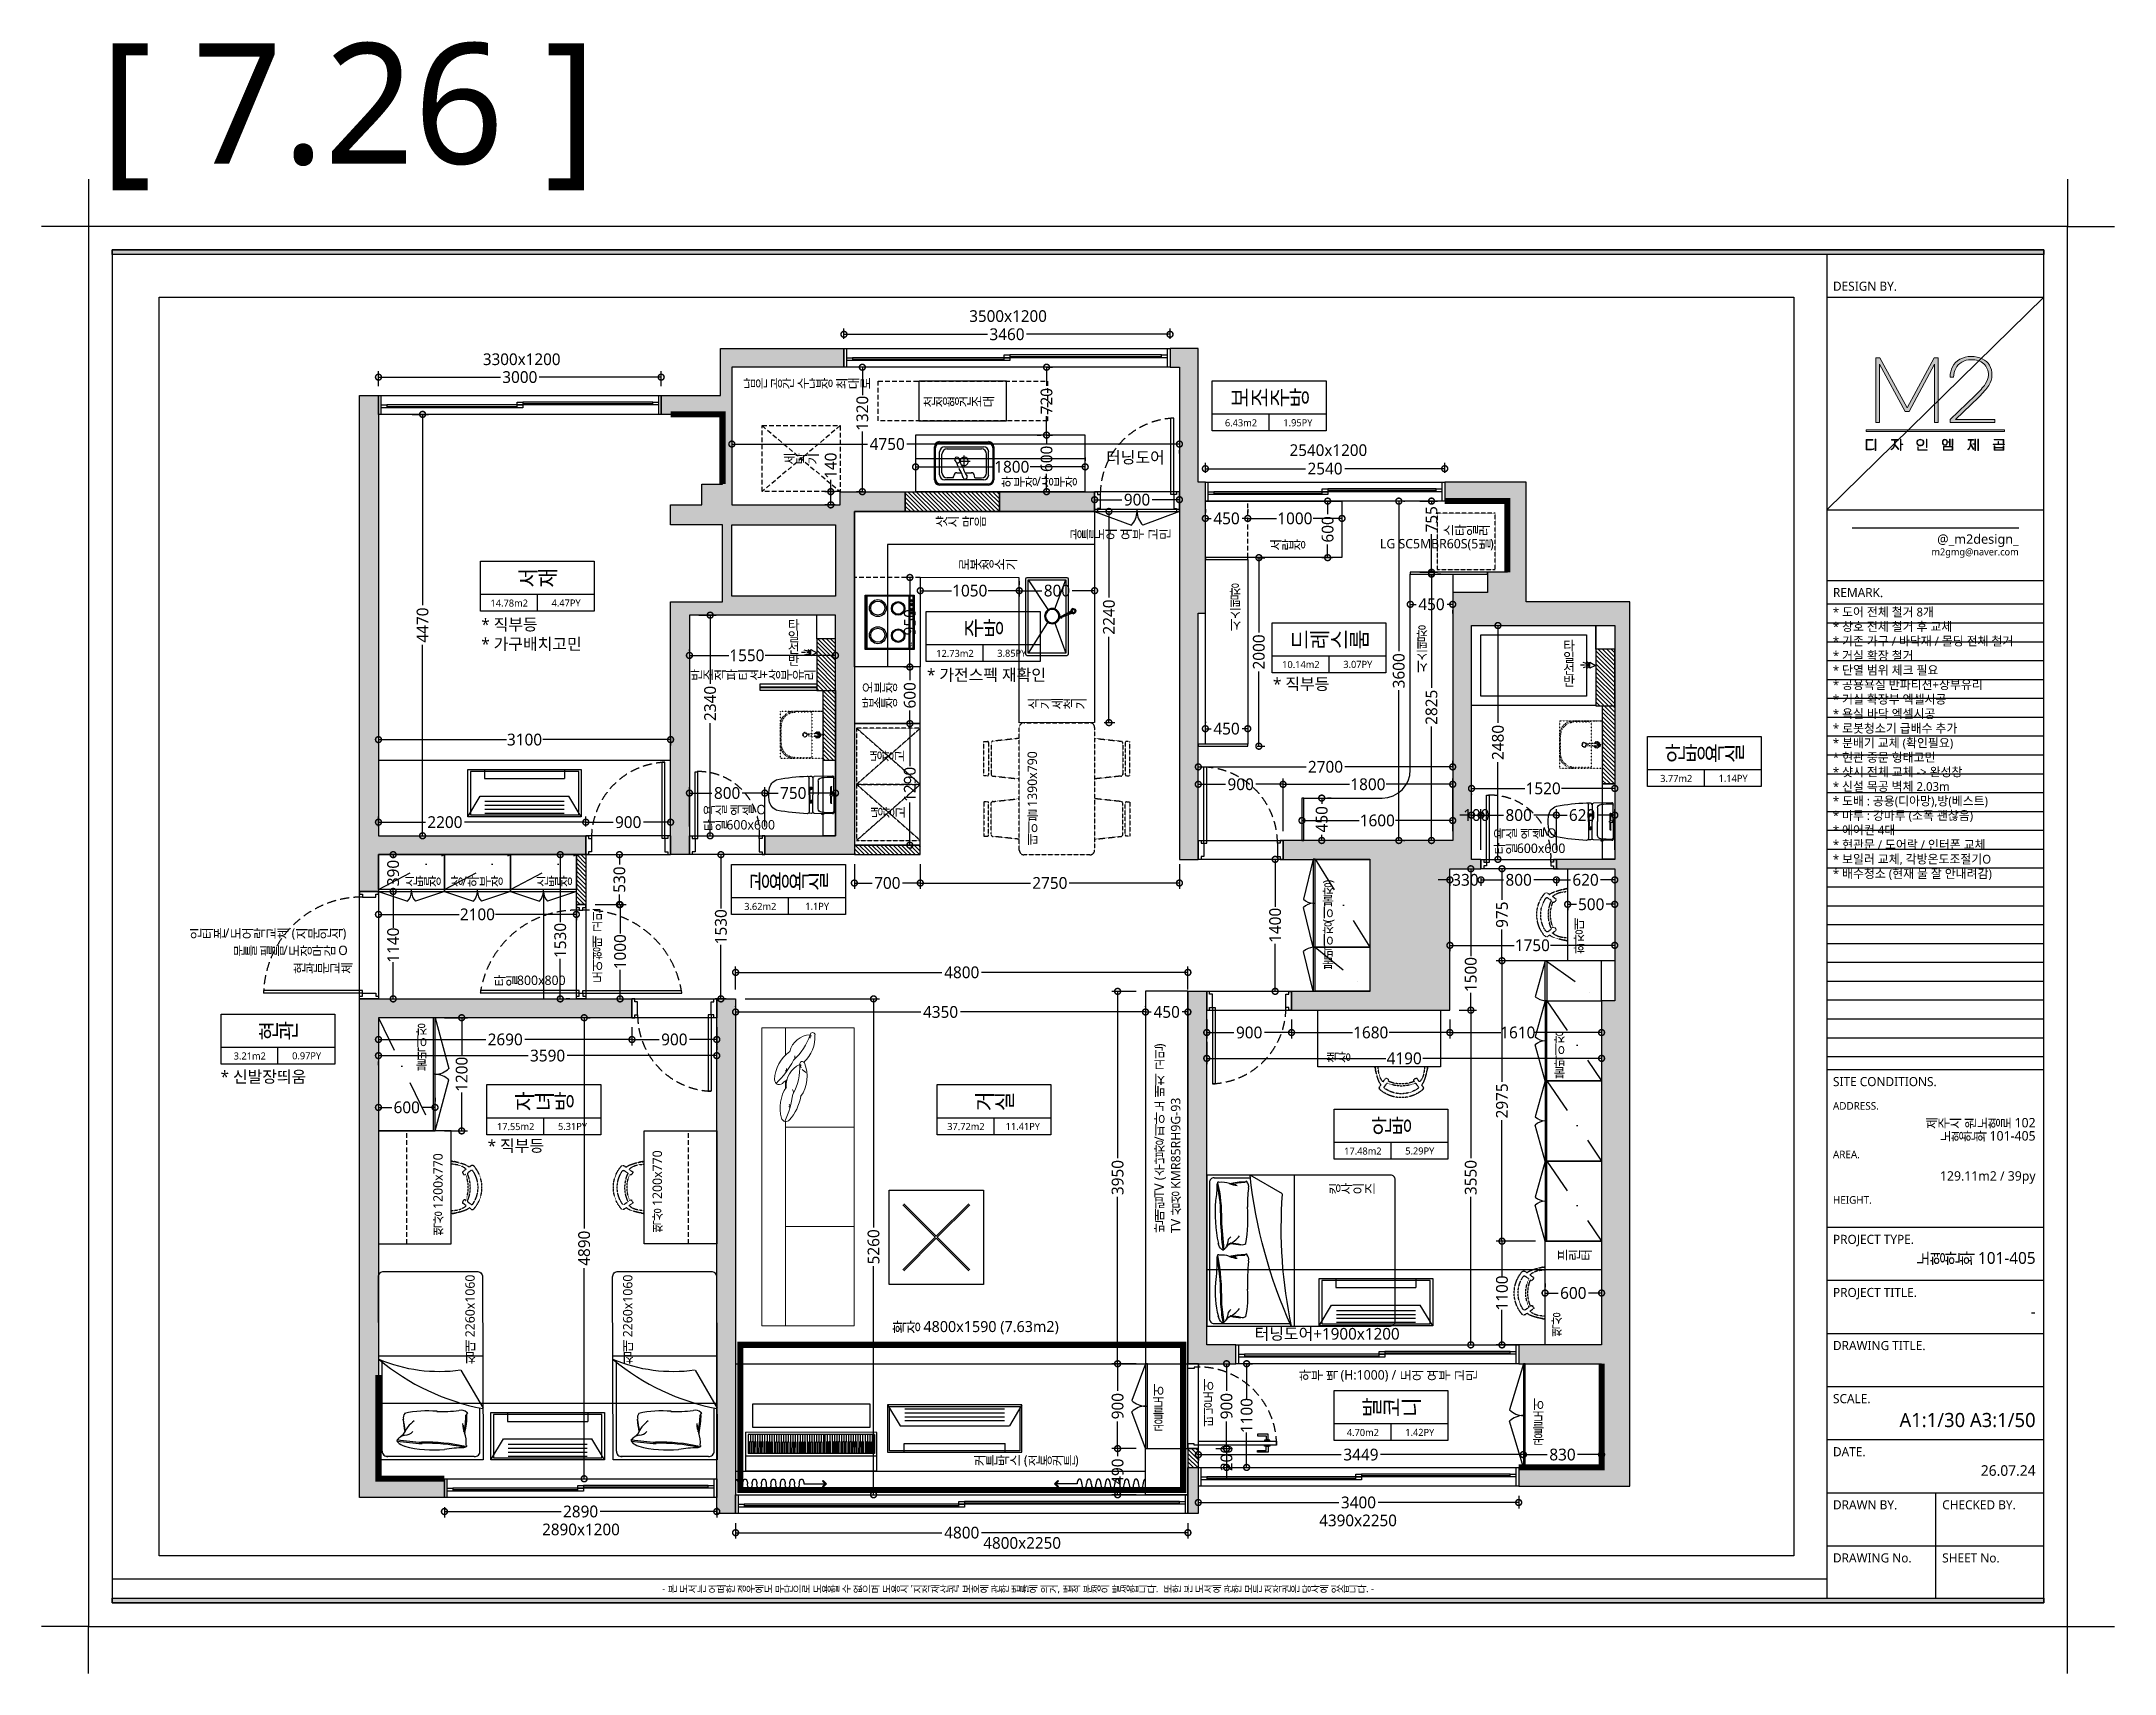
# Model space of a CAD drawing. Header units: millimetres. Extents: x -41292 to 298682, y -22072 to 33155.
# Drawn here: x 190237 to 212237, y -347 to 16964 of the extents above; entities that cross this region are included whole.
import ezdxf
from ezdxf.enums import TextEntityAlignment as Align

# ---------------------------------------------------------------- set-up
doc = ezdxf.new("R2010")
doc.units = ezdxf.units.MM
for name, pattern in [('( Hidden )', [0.375, 0.25, -0.125]), ('CONT', [2, 1, 1]), ('DASHDOT', [25.4, 12.7, -6.35, 0, -6.35]), ('DASHED2', [0.375, 0.25, -0.125]), ('DH-HID2', [1.2, 0.8, -0.4]), ('DOT', [0.25, 0, -0.25]), ('HID', [2.3, 1.5, -0.8]), ('HID1', [0.375, 0.25, -0.125]), ('HIDDEN', [9.525, 6.35, -3.175])]:
    doc.linetypes.add(name, pattern=pattern)
for name, color, linetype in [('0-ELC TEXT', 7, 'Continuous'), ('01. F-소품', 3, 'Continuous'), ('03-TEXT', 3, 'Continuous'), ('06-FUR', 6, 'Continuous'), ('07-DIM WAL', 5, 'Continuous'), ('3.기호.계단선', 30, 'Continuous'), ('7. 가구블록', 8, 'Continuous'), ('_U+B808_U+C774_U+C5B4 2', 7, 'Continuous'), ('BATH', 4, 'Continuous'), ('CO-BATH', 6, 'Continuous'), ('CO-FURB-DN', 9, 'Continuous'), ('F-地坪分割线', 251, 'Continuous'), ('fin', 5, 'Continuous'), ('FORM(YOURNAME)-11', 1, 'Continuous'), ('FU-FURM', 251, 'DH-HID2'), ('fur', 6, 'Continuous'), ('P-门', 4, 'Continuous'), ('S-DIM', 7, 'Continuous'), ('TEX', 3, 'Continuous'), ('TOILET-1', 6, 'Continuous'), ('건축_벽체', 2, 'Continuous'), ('문자선', 3, 'Continuous'), ('벽1', 2, 'Continuous'), ('욕실마감선', 4, 'Continuous'), ('인테리어_가구_사입', 5, 'HID1'), ('인테리어_가구_제작', 6, 'Continuous'), ('인테리어_기타', 8, 'Continuous'), ('인테리어_창호', 4, 'Continuous'), ('인테리어_치수_내부', 8, 'Continuous'), ('인테리어_키친', 6, 'Continuous'), ('인테리어_해치_벽체', 8, 'Continuous'), ('창호', 4, 'Continuous'), ('틀', 8, 'Continuous'), ('평면_가구', 6, 'Continuous')]:
    doc.layers.add(name, color=color, linetype=linetype)
doc.layers.add('HACTH', color=8, linetype='Continuous', lineweight=0)
doc.layers.add('인테리어_가구_보유', color=8, linetype='DASHED2', lineweight=0)
doc.styles.add('DH-TEXT', font='@Microsoft JhengHei UI Light.ttf')
doc.styles.add('YOURNAME', font='@Microsoft JhengHei UI Light.ttf')
doc.styles.add('넥슨고딕', font='@Microsoft JhengHei Light.ttf')
doc.styles.add('돋움', font='malgun.ttf')
doc.styles.add('코레일둥고', font='@Microsoft JhengHei Light.ttf')
doc.dimstyles.new('50', dxfattribs={"dimscale": 50, "dimtxt": 2.5, "dimasz": 2.5, "dimexe": 1.25, "dimexo": 2, "dimtad": 0, "dimdec": 0, "dimtxsty": '넥슨고딕', "dimblk": 'DOTSMALL', "dimcen": 2.5, "dimclrd": 1, "dimclre": 1, "dimclrt": 2, "dimadec": 0, "dimazin": 0, "dimtfac": 1, "dimtdec": 0, "dimtix": 1, "dimtmove": 0, "dimatfit": 3, "dimldrblk": 'DOTSMALL', "dimfxl": 1.25, "dimarcsym": 0})

msp = doc.modelspace()

# ---------------------------------------------------------------- texts
at = {"color": 146, "linetype": 'HID', "ltscale": 20, "true_color": 0x105689, "style": '코레일둥고'}
msp.add_text('확장 4800x1590 (7.63m2)', height=116.6667, dxfattribs=at).set_placement((200148.4, 3275.01), align=Align.CENTER)
at = {"layer": '0-ELC TEXT', "style": '코레일둥고'}
for s, p in [('남은 공간 수납장 최대로', (197681.48, 13391.52)), ('천정형건조대', (199591.44, 13198.94)), ('서랍장', (203267.15, 11679.45)), ('LG SC5MBR60S(5벌)', (204440.77, 11687.53)), ('스타일러', (205101.52, 11834.63)), ('반조적파티션+상부유리', (197118.96, 10300.64)), ('욕실 엑셀 O', (197254.21, 8867.06)), ('타일600x600', (197254.21, 8705.65)), ('욕실 엑셀 O', (205642.1, 8617.82)), ('타일600x600', (205642.1, 8456.41)), ('타일800x800', (195031.88, 7056.17)), ('킹사이즈', (203891.55, 4850.32))]:
    msp.add_text(s, height=100, dxfattribs=at).set_placement(p, align=Align.TOP_LEFT)
for s, p in [('세탁기', (198105.85, 12491.98)), ('하부장/상부장', (200418.66, 12247.76)), ('샷시 막음', (199718.37, 11825.85)), ('공틀도어 여부 고민', (201144.48, 11692.54)), ('로봇청소기', (199959.64, 11372.21)), ('오븐장', (198936.57, 10066.25)), ('밥솥장', (198936.57, 9904.57)), ('식기세척기', (200696.8, 9895.13)), ('냉장고', (199023.03, 9338.87)), ('냉장고', (199031.81, 8741.16)), ('신발장', (194092.32, 8010.57)), ('상/하부장', (194576.48, 8010.57)), ('신발장', (195485.76, 8010.57)), ('인터폰/도어락교체 (지문인식)', (191805.3, 7457.71)), ('문틀 필름/도장마감 O', (192265.3, 7273.84)), ('현관문교체', (192907.09, 7090.32)), ('책상', (203870.48, 6144.58)), ('프린터', (206310.75, 4046.44)), ('하부 벽 (H:1000) / 도어 여부 고민', (203578.59, 2770.96)), ('커튼박스 (전동커튼)', (200127.06, 1868.38))]:
    msp.add_text(s, height=100, dxfattribs=at).set_placement(p)
for s, rotation, p in [('시스템장', 90, (202851.62, 10708.28)), ('타일선반', 270, (198272.79, 10846.79)), ('시스템장', 90, (204833.69, 10264.15)), ('타일선반', 270, (206501.66, 10626.46))]:
    msp.add_text(s, height=100, rotation=rotation, dxfattribs=at).set_placement(p, align=Align.TOP_LEFT)
for s, p in [('테이블 1390x790', (200800.97, 8435.02)), ('붙박이장(이불장)', (203936.18, 7116.52)), ('도어형태 고민', (196180.53, 6972.81)), ('화장대', (206600.59, 7284.4)), ('붙박이장', (194316.49, 6039.54)), ('붙박이장', (206392.17, 5955.79)), ('반매립TV (수납장/피아노 배치 고민)', (202147.84, 4325.08)), ('TV 삼성 KMR85RH9G-93', (202322.77, 4325.08)), ('책상 1200x770', (194494.2, 4296.08)), ('책상 1200x770', (196821.6, 4327.27)), ('침대 2260x1060', (194834.48, 2934.72)), ('침대 2260x1060', (196507.89, 2934.72)), ('책상', (206363.2, 3223.72)), ('공틀도어', (202136.11, 2216.59)), ('터닝도어', (202664.92, 2268.1)), ('공틀도어', (206167.21, 2065.66))]:
    msp.add_text(s, height=100, rotation=90, dxfattribs=at).set_placement(p)
at = {"layer": '03-TEXT'}
for s, height, style, p in [('[ 7.26 ]', 1279.111, '코레일둥고', (193491.67, 15667.21)), ('보조주방', 166.667, '코레일둥고', (203260.39, 13109.96)), ('6.43m2', 75, '넥슨고딕', (202966.34, 12881.66)), ('1.95PY', 75, '넥슨고딕', (203569.84, 12883.05)), ('서재', 166.667, '코레일둥고', (195494.97, 11198.08)), ('14.78m2', 75, '넥슨고딕', (195200.92, 10969.78)), ('4.47PY', 75, '넥슨고딕', (195804.43, 10971.17)), ('주방', 166.667, '코레일둥고', (200224.7, 10664.2)), ('드레스룸', 166.667, '코레일둥고', (203896.37, 10544.24)), ('12.73m2', 75, '넥슨고딕', (199930.65, 10435.9)), ('3.85PY', 75, '넥슨고딕', (200534.16, 10437.29)), ('10.14m2', 75, '넥슨고딕', (203602.32, 10318.46)), ('3.07PY', 75, '넥슨고딕', (204205.83, 10319.85)), ('안방욕실', 166.667, '코레일둥고', (207879.23, 9338.16)), ('3.77m2', 75, '넥슨고딕', (207585.18, 9109.86)), ('1.14PY', 75, '넥슨고딕', (208188.69, 9111.25)), ('공용욕실', 166.667, '코레일둥고', (198158.82, 7980.34)), ('3.62m2', 75, '넥슨고딕', (197864.77, 7752.04)), ('1.1PY', 75, '넥슨고딕', (198468.27, 7753.43)), ('현관', 166.667, '코레일둥고', (192741.43, 6394.3)), ('3.21m2', 75, '넥슨고딕', (192447.38, 6166)), ('0.97PY', 75, '넥슨고딕', (193050.88, 6167.39)), ('자녀방', 166.667, '코레일둥고', (195562.66, 5645.79)), ('거실', 166.667, '코레일둥고', (200341.31, 5645.81)), ('안방', 166.667, '코레일둥고', (204554.03, 5385.67)), ('17.55m2', 75, '넥슨고딕', (195268.61, 5417.49)), ('5.31PY', 75, '넥슨고딕', (195872.12, 5418.88)), ('37.72m2', 75, '넥슨고딕', (200047.26, 5417.52)), ('11.41PY', 75, '넥슨고딕', (200650.77, 5418.91)), ('17.48m2', 75, '넥슨고딕', (204259.98, 5157.37)), ('5.29PY', 75, '넥슨고딕', (204863.49, 5158.76)), ('발코니', 166.667, '코레일둥고', (204554.03, 2400.3)), ('4.70m2', 75, '넥슨고딕', (204259.98, 2172)), ('1.42PY', 75, '넥슨고딕', (204863.49, 2173.39))]:
    msp.add_text(s, height=height, dxfattribs=dict(at, style=style)).set_placement(p, align=Align.CENTER)
at = {"layer": '문자선', "attachment_point": 1, "style": '돋움'}
for s, width, gutter_width, heights, insert, char_height in [('* 직부등\\P* 가구배치고민', 4545.4097, 184.39, [2153.82], (194904.51, 10842.02), 123.996), ('* 도어 전체 철거 8개  \\P* 창호 전체 철거 후 교체\\P* 기존 가구 / 바닥재 / 몰딩 전체 철거\\P* 거실 확장 철거\\P* 단열 범위 체크 필요\\P* 공용욕실 반파티션+상부유리\\P* 거실 확장부 엑셀시공\\P* 욕실 바닥 엑셀시공\\P* 로봇청소기 급배수 추가\\P* 분배기 교체 (확인필요)\\P* 현관 중문 형태고민\\P* 샷시 전체 교체 -> 완성창\\P* 신설 목공 벽체 2.03m\\P* 도배 : 공용(디아망),방(베스트)\\P* 마루 : 강마루 (소폭 괜찮음)\\P* 에어컨 4대\\P* 현관문 / 도어락 / 인터폰 교체\\P* 보일러 교체, 각방온도조절기O\\P* 배수청소 (현재 물 잘 안내려감)', 2262.594, 137.54, [4378.96], (209247.23, 10958.03), 92.4885), ('* 가전스펙 재확인', 4545.4097, 184.39, [2153.82], (199634.24, 10308.14), 123.996), ('* 직부등', 4545.4097, 184.39, [2153.82], (203305.91, 10210.85), 123.996), ('* 신발장띄움', 4545.4097, 184.39, [2153.82], (192137.1, 6045.08), 123.996), ('* 직부등', 4545.4097, 184.39, [2153.82], (194972.2, 5312.39), 123.996)]:
    msp.add_mtext_dynamic_manual_height_columns(s, width=width, gutter_width=gutter_width, heights=heights, dxfattribs=dict(at, insert=insert, char_height=char_height))
at = {"layer": '인테리어_기타', "color": 152, "true_color": 0x2776bb, "attachment_point": 1, "style": '돋움'}
for s, width, heights, insert, char_height in [('3500x1200', 907.5443, [260.41], (200082.22, 14113.75), 123.996), ('3300x1200', 907.5443, [260.41], (194920.51, 13655.79), 123.996), ('\\pxi-3,l4,t4;터닝도어', 2076.8239, [178.99], (201410.76, 12613.8), 123.9957), ('2540x1200', 907.5443, [260.41], (203481.36, 12691.52), 123.996), ('\\pxi-3,l4,t4;터닝도어+1900x1200', 2076.8239, [178.99], (202986.8, 3318.56), 123.9957), ('4390x2250', 907.5443, [260.41], (203796.58, 1339.26), 123.996), ('\\pxi-3,l4,t4;2890x1200', 2076.8239, [178.99], (195425.87, 1243.32), 123.9957), ('\\pxi-3,l4,t4;4800x2250', 2076.8239, [178.99], (200107.6, 1100.2), 123.9957)]:
    msp.add_mtext_dynamic_manual_height_columns(s, width=width, gutter_width=184.39, heights=heights, dxfattribs=dict(at, insert=insert, char_height=char_height))

# ---------------------------------------------------------------- blocks, each defined once
blk = doc.blocks.new('block 34')
at = {"layer": '_U+B808_U+C774_U+C5B4 2'}
h = blk.add_hatch(color=35, dxfattribs=at)
h.dxf.hatch_style = 2
h.paths.add_polyline_path([(674.6, -105.53), (675.73, -105.53), (683.42, -119.69), (691.1, -105.53), (692.22, -105.53), (692.22, -123.82), (691.22, -123.82), (691.22, -107.31), (683.97, -120.67), (682.84, -120.67), (675.59, -107.31), (675.59, -123.82), (674.6, -123.82)])
h = blk.add_hatch(color=35, dxfattribs=at)
h.dxf.hatch_style = 2
edge = h.paths.add_edge_path()
edge.add_spline(control_points=[(704.68, -105.78), (705.57, -106.21), (706.25, -106.83), (706.73, -107.63), (707.21, -108.43), (707.45, -109.38), (707.45, -110.46), (707.45, -111.43), (707.14, -112.39), (706.53, -113.34), (705.92, -114.29), (704.98, -115.38), (703.7, -116.62), (703.7, -116.62), (697.12, -122.91), (697.12, -122.91), (697.12, -122.91), (708.26, -122.91), (708.26, -122.91), (708.26, -122.91), (708.26, -123.82), (708.26, -123.82), (708.26, -123.82), (695.66, -123.82), (695.66, -123.82), (695.66, -123.82), (695.66, -122.91), (695.66, -122.91), (695.66, -122.91), (702.73, -116.15), (702.73, -116.15), (703.99, -114.93), (704.93, -113.86), (705.54, -112.95), (706.15, -112.03), (706.45, -111.2), (706.45, -110.46), (706.45, -109.07), (706.01, -107.98), (705.12, -107.2), (704.23, -106.42), (703.05, -106.03), (701.57, -106.03), (700.53, -106.03), (699.64, -106.26), (698.89, -106.71), (698.15, -107.15), (697.57, -107.75), (697.18, -108.5), (696.79, -109.25), (696.59, -110.06), (696.59, -110.94), (696.59, -110.94), (695.59, -110.94), (695.59, -110.94), (695.59, -109.89), (695.83, -108.93), (696.3, -108.05), (696.77, -107.17), (697.46, -106.46), (698.36, -105.93), (699.26, -105.4), (700.33, -105.13), (701.57, -105.13), (702.76, -105.13), (703.79, -105.35), (704.68, -105.78)], knot_values=[0, 0, 0, 0, 1, 1, 1, 2, 2, 2, 3, 3, 3, 4, 4, 4, 5, 5, 5, 6, 6, 6, 7, 7, 7, 8, 8, 8, 9, 9, 9, 10, 10, 10, 11, 11, 11, 12, 12, 12, 13, 13, 13, 14, 14, 14, 15, 15, 15, 16, 16, 16, 17, 17, 17, 18, 18, 18, 19, 19, 19, 20, 20, 20, 21, 21, 21, 22, 22, 22, 22], degree=3, periodic=0)
at = {"layer": '_U+B808_U+C774_U+C5B4 2', "lineweight": 0}
blk.add_lwpolyline([(674.6, -105.53), (675.73, -105.53), (683.42, -119.69), (691.1, -105.53), (692.22, -105.53), (692.22, -123.82), (691.22, -123.82), (691.22, -107.31), (683.97, -120.67), (682.84, -120.67), (675.59, -107.31), (675.59, -123.82), (674.6, -123.82), (674.6, -105.53)], dxfattribs=at)
blk.add_open_spline([(704.68, -105.78), (705.57, -106.21), (706.25, -106.83), (706.73, -107.63), (707.21, -108.43), (707.45, -109.38), (707.45, -110.46), (707.45, -111.43), (707.14, -112.39), (706.53, -113.34), (705.92, -114.29), (704.98, -115.38), (703.7, -116.62), (703.7, -116.62), (697.12, -122.91), (697.12, -122.91), (697.12, -122.91), (708.26, -122.91), (708.26, -122.91), (708.26, -122.91), (708.26, -123.82), (708.26, -123.82), (708.26, -123.82), (695.66, -123.82), (695.66, -123.82), (695.66, -123.82), (695.66, -122.91), (695.66, -122.91), (695.66, -122.91), (702.73, -116.15), (702.73, -116.15), (703.99, -114.93), (704.93, -113.86), (705.54, -112.95), (706.15, -112.03), (706.45, -111.2), (706.45, -110.46), (706.45, -109.07), (706.01, -107.98), (705.12, -107.2), (704.23, -106.42), (703.05, -106.03), (701.57, -106.03), (700.53, -106.03), (699.64, -106.26), (698.89, -106.71), (698.15, -107.15), (697.57, -107.75), (697.18, -108.5), (696.79, -109.25), (696.59, -110.06), (696.59, -110.94), (696.59, -110.94), (695.59, -110.94), (695.59, -110.94), (695.59, -109.89), (695.83, -108.93), (696.3, -108.05), (696.77, -107.17), (697.46, -106.46), (698.36, -105.93), (699.26, -105.4), (700.33, -105.13), (701.57, -105.13), (702.76, -105.13), (703.79, -105.35), (704.68, -105.78)], degree=3, knots=[0, 0, 0, 0, 1, 1, 1, 2, 2, 2, 3, 3, 3, 4, 4, 4, 5, 5, 5, 6, 6, 6, 7, 7, 7, 8, 8, 8, 9, 9, 9, 10, 10, 10, 11, 11, 11, 12, 12, 12, 13, 13, 13, 14, 14, 14, 15, 15, 15, 16, 16, 16, 17, 17, 17, 18, 18, 18, 19, 19, 19, 20, 20, 20, 21, 21, 21, 22, 22, 22, 22], dxfattribs=at)
blk = doc.blocks.new('block 35')
at = {"layer": '_U+B808_U+C774_U+C5B4 2'}
h = blk.add_hatch(color=35, dxfattribs=at)
h.dxf.hatch_style = 2
edge = h.paths.add_edge_path()
edge.add_spline(control_points=[(673.72, -128.8), (673.72, -128.8), (672, -128.8), (672, -128.8), (672, -128.8), (672, -131.36), (672, -131.36), (672, -131.36), (673.14, -131.36), (673.14, -131.36), (673.29, -131.36), (673.44, -131.34), (673.6, -131.31), (673.75, -131.28), (673.88, -131.24), (673.98, -131.2), (673.98, -131.2), (673.98, -131.35), (673.98, -131.35), (673.88, -131.4), (673.75, -131.44), (673.6, -131.47), (673.45, -131.49), (673.3, -131.51), (673.14, -131.51), (673.14, -131.51), (671.83, -131.51), (671.83, -131.51), (671.83, -131.51), (671.83, -128.65), (671.83, -128.65), (671.83, -128.65), (673.72, -128.65), (673.72, -128.65), (673.72, -128.65), (673.72, -128.8), (673.72, -128.8)], knot_values=[0, 0, 0, 0, 1, 1, 1, 2, 2, 2, 3, 3, 3, 4, 4, 4, 5, 5, 5, 6, 6, 6, 7, 7, 7, 8, 8, 8, 9, 9, 9, 10, 10, 10, 11, 11, 11, 12, 12, 12, 12], degree=3, periodic=0)
h.paths.add_polyline_path([(674.54, -131.73), (674.38, -131.74), (674.38, -128.5), (674.54, -128.5)])
h = blk.add_hatch(color=35, dxfattribs=at)
h.dxf.hatch_style = 2
edge = h.paths.add_edge_path()
edge.add_spline(control_points=[(679.96, -130.01), (679.96, -130.01), (681.09, -131.37), (681.09, -131.37), (681.09, -131.37), (680.96, -131.47), (680.96, -131.47), (680.96, -131.47), (679.92, -130.19), (679.92, -130.19), (679.82, -130.57), (679.69, -130.87), (679.52, -131.09), (679.35, -131.32), (679.14, -131.46), (678.9, -131.51), (678.9, -131.51), (678.9, -131.36), (678.9, -131.36), (679.11, -131.3), (679.3, -131.16), (679.45, -130.93), (679.6, -130.7), (679.71, -130.39), (679.79, -130.03), (679.86, -129.66), (679.91, -129.25), (679.91, -128.8), (679.91, -128.8), (678.97, -128.8), (678.97, -128.8), (678.97, -128.8), (678.97, -128.65), (678.97, -128.65), (678.97, -128.65), (681, -128.65), (681, -128.65), (681, -128.65), (681, -128.8), (681, -128.8), (681, -128.8), (680.07, -128.8), (680.07, -128.8), (680.06, -129.26), (680.03, -129.66), (679.96, -130.01)], knot_values=[0, 0, 0, 0, 1, 1, 1, 2, 2, 2, 3, 3, 3, 4, 4, 4, 5, 5, 5, 6, 6, 6, 7, 7, 7, 8, 8, 8, 9, 9, 9, 10, 10, 10, 11, 11, 11, 12, 12, 12, 13, 13, 13, 14, 14, 14, 15, 15, 15, 15], degree=3, periodic=0)
h.paths.add_polyline_path([(682.21, -130.06), (681.69, -130.06), (681.69, -131.73), (681.54, -131.73), (681.54, -128.5), (681.69, -128.5), (681.69, -129.92), (682.21, -129.92)])
h = blk.add_hatch(color=35, dxfattribs=at)
h.dxf.hatch_style = 2
edge = h.paths.add_edge_path()
edge.add_spline(control_points=[(687.69, -128.68), (687.84, -128.76), (687.95, -128.87), (688.03, -129.01), (688.11, -129.15), (688.15, -129.3), (688.15, -129.47), (688.15, -129.64), (688.11, -129.8), (688.03, -129.94), (687.95, -130.08), (687.84, -130.19), (687.69, -130.27), (687.54, -130.35), (687.36, -130.39), (687.15, -130.39), (686.95, -130.39), (686.77, -130.35), (686.62, -130.27), (686.47, -130.19), (686.36, -130.08), (686.28, -129.94), (686.2, -129.8), (686.16, -129.64), (686.16, -129.47), (686.16, -129.3), (686.2, -129.15), (686.28, -129.01), (686.36, -128.87), (686.47, -128.76), (686.62, -128.68), (686.77, -128.6), (686.95, -128.56), (687.15, -128.56), (687.36, -128.56), (687.54, -128.6), (687.69, -128.68)], knot_values=[0, 0, 0, 0, 1, 1, 1, 2, 2, 2, 3, 3, 3, 4, 4, 4, 5, 5, 5, 6, 6, 6, 7, 7, 7, 8, 8, 8, 9, 9, 9, 10, 10, 10, 11, 11, 11, 12, 12, 12, 12], degree=3, periodic=0)
edge = h.paths.add_edge_path()
edge.add_spline(control_points=[(686.72, -128.79), (686.59, -128.86), (686.49, -128.95), (686.43, -129.07), (686.36, -129.18), (686.32, -129.32), (686.32, -129.47), (686.32, -129.63), (686.36, -129.76), (686.43, -129.88), (686.49, -130), (686.59, -130.09), (686.72, -130.15), (686.84, -130.22), (686.99, -130.25), (687.15, -130.25), (687.32, -130.25), (687.46, -130.22), (687.59, -130.15), (687.72, -130.09), (687.81, -130), (687.88, -129.88), (687.95, -129.76), (687.98, -129.63), (687.98, -129.47), (687.98, -129.32), (687.95, -129.18), (687.88, -129.07), (687.81, -128.95), (687.72, -128.86), (687.59, -128.79), (687.46, -128.73), (687.32, -128.7), (687.15, -128.7), (686.99, -128.7), (686.84, -128.73), (686.72, -128.79)], knot_values=[0, 0, 0, 0, 1, 1, 1, 2, 2, 2, 3, 3, 3, 4, 4, 4, 5, 5, 5, 6, 6, 6, 7, 7, 7, 8, 8, 8, 9, 9, 9, 10, 10, 10, 11, 11, 11, 12, 12, 12, 12], degree=3, periodic=0)
h.paths.add_polyline_path([(686.6, -131.51), (689.15, -131.51), (689.15, -131.66), (686.44, -131.66), (686.44, -130.66), (686.6, -130.66)])
h.paths.add_polyline_path([(689.03, -130.91), (688.87, -130.91), (688.87, -128.5), (689.03, -128.5)])
h = blk.add_hatch(color=35, dxfattribs=at)
h.dxf.hatch_style = 2
edge = h.paths.add_edge_path()
edge.add_spline(control_points=[(694.67, -130), (694.55, -130.16), (694.37, -130.23), (694.14, -130.23), (693.91, -130.23), (693.73, -130.16), (693.61, -130), (693.48, -129.84), (693.42, -129.64), (693.42, -129.39), (693.42, -129.14), (693.48, -128.94), (693.61, -128.78), (693.73, -128.62), (693.91, -128.54), (694.14, -128.54), (694.35, -128.54), (694.51, -128.61), (694.63, -128.74), (694.75, -128.87), (694.83, -129.04), (694.85, -129.25), (694.85, -129.25), (695.45, -129.25), (695.45, -129.25), (695.45, -129.25), (695.45, -128.52), (695.45, -128.52), (695.45, -128.52), (695.61, -128.52), (695.61, -128.52), (695.61, -128.52), (695.61, -130.29), (695.61, -130.29), (695.61, -130.29), (695.45, -130.29), (695.45, -130.29), (695.45, -130.29), (695.45, -129.4), (695.45, -129.4), (695.45, -129.4), (694.86, -129.4), (694.86, -129.4), (694.85, -129.64), (694.79, -129.85), (694.67, -130)], knot_values=[0, 0, 0, 0, 1, 1, 1, 2, 2, 2, 3, 3, 3, 4, 4, 4, 5, 5, 5, 6, 6, 6, 7, 7, 7, 8, 8, 8, 9, 9, 9, 10, 10, 10, 11, 11, 11, 12, 12, 12, 13, 13, 13, 14, 14, 14, 15, 15, 15, 15], degree=3, periodic=0)
edge = h.paths.add_edge_path()
edge.add_spline(control_points=[(693.73, -129.9), (693.83, -130.03), (693.97, -130.09), (694.14, -130.09), (694.31, -130.09), (694.45, -130.03), (694.55, -129.9), (694.65, -129.78), (694.7, -129.61), (694.7, -129.39), (694.7, -129.17), (694.65, -129), (694.55, -128.87), (694.45, -128.75), (694.31, -128.69), (694.14, -128.69), (693.97, -128.69), (693.83, -128.75), (693.73, -128.87), (693.63, -129), (693.58, -129.17), (693.58, -129.39), (693.58, -129.61), (693.63, -129.78), (693.73, -129.9)], knot_values=[0, 0, 0, 0, 1, 1, 1, 2, 2, 2, 3, 3, 3, 4, 4, 4, 5, 5, 5, 6, 6, 6, 7, 7, 7, 8, 8, 8, 8], degree=3, periodic=0)
h.paths.add_polyline_path([(693.69, -130.55), (696.36, -130.55), (696.36, -131.66), (693.69, -131.66)])
h.paths.add_polyline_path([(693.85, -131.51), (696.2, -131.51), (696.2, -130.7), (693.85, -130.7)])
h.paths.add_polyline_path([(696.36, -128.5), (696.36, -130.32), (696.2, -130.32), (696.2, -128.5)])
h = blk.add_hatch(color=35, dxfattribs=at)
h.dxf.hatch_style = 2
edge = h.paths.add_edge_path()
edge.add_spline(control_points=[(701.46, -129.93), (701.46, -129.93), (702.28, -131.39), (702.28, -131.39), (702.28, -131.39), (702.15, -131.47), (702.15, -131.47), (702.15, -131.47), (701.43, -130.17), (701.43, -130.17), (701.3, -130.94), (701.03, -131.39), (700.63, -131.51), (700.63, -131.51), (700.63, -131.35), (700.63, -131.35), (700.88, -131.26), (701.06, -130.99), (701.18, -130.55), (701.3, -130.1), (701.37, -129.52), (701.37, -128.8), (701.37, -128.8), (700.67, -128.8), (700.67, -128.8), (700.67, -128.8), (700.67, -128.65), (700.67, -128.65), (700.67, -128.65), (702.19, -128.65), (702.19, -128.65), (702.19, -128.65), (702.19, -128.8), (702.19, -128.8), (702.19, -128.8), (701.53, -128.8), (701.53, -128.8), (701.52, -129.25), (701.5, -129.63), (701.46, -129.93)], knot_values=[0, 0, 0, 0, 1, 1, 1, 2, 2, 2, 3, 3, 3, 4, 4, 4, 5, 5, 5, 6, 6, 6, 7, 7, 7, 8, 8, 8, 9, 9, 9, 10, 10, 10, 11, 11, 11, 12, 12, 12, 13, 13, 13, 13], degree=3, periodic=0)
h.paths.add_polyline_path([(702.59, -128.52), (702.75, -128.52), (702.75, -131.68), (702.59, -131.68), (702.59, -129.95), (702, -129.95), (702, -129.8), (702.59, -129.8)])
h.paths.add_polyline_path([(703.61, -128.5), (703.61, -131.73), (703.45, -131.73), (703.45, -128.5)])
h = blk.add_hatch(color=35, dxfattribs=at)
h.dxf.hatch_style = 2
h.paths.add_polyline_path([(711.02, -129.93), (711.02, -130.07), (707.82, -130.07), (707.82, -129.93), (709.16, -129.93), (709.16, -129.2), (709.32, -129.2), (709.32, -129.93)])
h.paths.add_polyline_path([(710.61, -128.72), (708.07, -128.72), (708.07, -128.57), (710.77, -128.57), (710.77, -129.64), (710.61, -129.64)])
h.paths.add_polyline_path([(710.61, -130.36), (710.77, -130.36), (710.77, -131.66), (708.08, -131.66), (708.08, -130.36), (708.24, -130.36), (708.24, -130.83), (710.61, -130.83)])
h.paths.add_polyline_path([(710.61, -131.52), (710.61, -130.97), (708.24, -130.97), (708.24, -131.52)])
at = {"layer": '_U+B808_U+C774_U+C5B4 2', "lineweight": 0}
for points in [[(674.54, -131.73), (674.38, -131.74), (674.38, -128.5), (674.54, -128.5), (674.54, -131.73)], [(682.21, -130.06), (681.69, -130.06), (681.69, -131.73), (681.54, -131.73), (681.54, -128.5), (681.69, -128.5), (681.69, -129.92), (682.21, -129.92), (682.21, -130.06)], [(689.03, -130.91), (688.87, -130.91), (688.87, -128.5), (689.03, -128.5), (689.03, -130.91)], [(696.36, -128.5), (696.36, -130.32), (696.2, -130.32), (696.2, -128.5), (696.36, -128.5)], [(702.59, -128.52), (702.75, -128.52), (702.75, -131.68), (702.59, -131.68), (702.59, -129.95), (702, -129.95), (702, -129.8), (702.59, -129.8), (702.59, -128.52)], [(703.61, -128.5), (703.61, -131.73), (703.45, -131.73), (703.45, -128.5), (703.61, -128.5)], [(710.61, -128.72), (708.07, -128.72), (708.07, -128.57), (710.77, -128.57), (710.77, -129.64), (710.61, -129.64), (710.61, -128.72)], [(686.6, -131.51), (689.15, -131.51), (689.15, -131.66), (686.44, -131.66), (686.44, -130.66), (686.6, -130.66), (686.6, -131.51)], [(693.69, -130.55), (696.36, -130.55), (696.36, -131.66), (693.69, -131.66), (693.69, -130.55)], [(693.85, -131.51), (696.2, -131.51), (696.2, -130.7), (693.85, -130.7), (693.85, -131.51)], [(711.02, -129.93), (711.02, -130.07), (707.82, -130.07), (707.82, -129.93), (709.16, -129.93), (709.16, -129.2), (709.32, -129.2), (709.32, -129.93), (711.02, -129.93)], [(710.61, -130.36), (710.77, -130.36), (710.77, -131.66), (708.08, -131.66), (708.08, -130.36), (708.24, -130.36), (708.24, -130.83), (710.61, -130.83), (710.61, -130.36)], [(710.61, -131.52), (710.61, -130.97), (708.24, -130.97), (708.24, -131.52), (710.61, -131.52)]]:
    blk.add_lwpolyline(points, dxfattribs=at)
for points, knots in [([(673.72, -128.8), (673.72, -128.8), (672, -128.8), (672, -128.8), (672, -128.8), (672, -131.36), (672, -131.36), (672, -131.36), (673.14, -131.36), (673.14, -131.36), (673.29, -131.36), (673.44, -131.34), (673.6, -131.31), (673.75, -131.28), (673.88, -131.24), (673.98, -131.2), (673.98, -131.2), (673.98, -131.35), (673.98, -131.35), (673.88, -131.4), (673.75, -131.44), (673.6, -131.47), (673.45, -131.49), (673.3, -131.51), (673.14, -131.51), (673.14, -131.51), (671.83, -131.51), (671.83, -131.51), (671.83, -131.51), (671.83, -128.65), (671.83, -128.65), (671.83, -128.65), (673.72, -128.65), (673.72, -128.65), (673.72, -128.65), (673.72, -128.8), (673.72, -128.8)], [0, 0, 0, 0, 1, 1, 1, 2, 2, 2, 3, 3, 3, 4, 4, 4, 5, 5, 5, 6, 6, 6, 7, 7, 7, 8, 8, 8, 9, 9, 9, 10, 10, 10, 11, 11, 11, 12, 12, 12, 12]), ([(679.96, -130.01), (679.96, -130.01), (681.09, -131.37), (681.09, -131.37), (681.09, -131.37), (680.96, -131.47), (680.96, -131.47), (680.96, -131.47), (679.92, -130.19), (679.92, -130.19), (679.82, -130.57), (679.69, -130.87), (679.52, -131.09), (679.35, -131.32), (679.14, -131.46), (678.9, -131.51), (678.9, -131.51), (678.9, -131.36), (678.9, -131.36), (679.11, -131.3), (679.3, -131.16), (679.45, -130.93), (679.6, -130.7), (679.71, -130.39), (679.79, -130.03), (679.86, -129.66), (679.91, -129.25), (679.91, -128.8), (679.91, -128.8), (678.97, -128.8), (678.97, -128.8), (678.97, -128.8), (678.97, -128.65), (678.97, -128.65), (678.97, -128.65), (681, -128.65), (681, -128.65), (681, -128.65), (681, -128.8), (681, -128.8), (681, -128.8), (680.07, -128.8), (680.07, -128.8), (680.06, -129.26), (680.03, -129.66), (679.96, -130.01)], [0, 0, 0, 0, 1, 1, 1, 2, 2, 2, 3, 3, 3, 4, 4, 4, 5, 5, 5, 6, 6, 6, 7, 7, 7, 8, 8, 8, 9, 9, 9, 10, 10, 10, 11, 11, 11, 12, 12, 12, 13, 13, 13, 14, 14, 14, 15, 15, 15, 15]), ([(687.69, -128.68), (687.84, -128.76), (687.95, -128.87), (688.03, -129.01), (688.11, -129.15), (688.15, -129.3), (688.15, -129.47), (688.15, -129.64), (688.11, -129.8), (688.03, -129.94), (687.95, -130.08), (687.84, -130.19), (687.69, -130.27), (687.54, -130.35), (687.36, -130.39), (687.15, -130.39), (686.95, -130.39), (686.77, -130.35), (686.62, -130.27), (686.47, -130.19), (686.36, -130.08), (686.28, -129.94), (686.2, -129.8), (686.16, -129.64), (686.16, -129.47), (686.16, -129.3), (686.2, -129.15), (686.28, -129.01), (686.36, -128.87), (686.47, -128.76), (686.62, -128.68), (686.77, -128.6), (686.95, -128.56), (687.15, -128.56), (687.36, -128.56), (687.54, -128.6), (687.69, -128.68)], [0, 0, 0, 0, 1, 1, 1, 2, 2, 2, 3, 3, 3, 4, 4, 4, 5, 5, 5, 6, 6, 6, 7, 7, 7, 8, 8, 8, 9, 9, 9, 10, 10, 10, 11, 11, 11, 12, 12, 12, 12]), ([(686.72, -128.79), (686.59, -128.86), (686.49, -128.95), (686.43, -129.07), (686.36, -129.18), (686.32, -129.32), (686.32, -129.47), (686.32, -129.63), (686.36, -129.76), (686.43, -129.88), (686.49, -130), (686.59, -130.09), (686.72, -130.15), (686.84, -130.22), (686.99, -130.25), (687.15, -130.25), (687.32, -130.25), (687.46, -130.22), (687.59, -130.15), (687.72, -130.09), (687.81, -130), (687.88, -129.88), (687.95, -129.76), (687.98, -129.63), (687.98, -129.47), (687.98, -129.32), (687.95, -129.18), (687.88, -129.07), (687.81, -128.95), (687.72, -128.86), (687.59, -128.79), (687.46, -128.73), (687.32, -128.7), (687.15, -128.7), (686.99, -128.7), (686.84, -128.73), (686.72, -128.79)], [0, 0, 0, 0, 1, 1, 1, 2, 2, 2, 3, 3, 3, 4, 4, 4, 5, 5, 5, 6, 6, 6, 7, 7, 7, 8, 8, 8, 9, 9, 9, 10, 10, 10, 11, 11, 11, 12, 12, 12, 12]), ([(694.67, -130), (694.55, -130.16), (694.37, -130.23), (694.14, -130.23), (693.91, -130.23), (693.73, -130.16), (693.61, -130), (693.48, -129.84), (693.42, -129.64), (693.42, -129.39), (693.42, -129.14), (693.48, -128.94), (693.61, -128.78), (693.73, -128.62), (693.91, -128.54), (694.14, -128.54), (694.35, -128.54), (694.51, -128.61), (694.63, -128.74), (694.75, -128.87), (694.83, -129.04), (694.85, -129.25), (694.85, -129.25), (695.45, -129.25), (695.45, -129.25), (695.45, -129.25), (695.45, -128.52), (695.45, -128.52), (695.45, -128.52), (695.61, -128.52), (695.61, -128.52), (695.61, -128.52), (695.61, -130.29), (695.61, -130.29), (695.61, -130.29), (695.45, -130.29), (695.45, -130.29), (695.45, -130.29), (695.45, -129.4), (695.45, -129.4), (695.45, -129.4), (694.86, -129.4), (694.86, -129.4), (694.85, -129.64), (694.79, -129.85), (694.67, -130)], [0, 0, 0, 0, 1, 1, 1, 2, 2, 2, 3, 3, 3, 4, 4, 4, 5, 5, 5, 6, 6, 6, 7, 7, 7, 8, 8, 8, 9, 9, 9, 10, 10, 10, 11, 11, 11, 12, 12, 12, 13, 13, 13, 14, 14, 14, 15, 15, 15, 15]), ([(693.73, -129.9), (693.83, -130.03), (693.97, -130.09), (694.14, -130.09), (694.31, -130.09), (694.45, -130.03), (694.55, -129.9), (694.65, -129.78), (694.7, -129.61), (694.7, -129.39), (694.7, -129.17), (694.65, -129), (694.55, -128.87), (694.45, -128.75), (694.31, -128.69), (694.14, -128.69), (693.97, -128.69), (693.83, -128.75), (693.73, -128.87), (693.63, -129), (693.58, -129.17), (693.58, -129.39), (693.58, -129.61), (693.63, -129.78), (693.73, -129.9)], [0, 0, 0, 0, 1, 1, 1, 2, 2, 2, 3, 3, 3, 4, 4, 4, 5, 5, 5, 6, 6, 6, 7, 7, 7, 8, 8, 8, 8]), ([(701.46, -129.93), (701.46, -129.93), (702.28, -131.39), (702.28, -131.39), (702.28, -131.39), (702.15, -131.47), (702.15, -131.47), (702.15, -131.47), (701.43, -130.17), (701.43, -130.17), (701.3, -130.94), (701.03, -131.39), (700.63, -131.51), (700.63, -131.51), (700.63, -131.35), (700.63, -131.35), (700.88, -131.26), (701.06, -130.99), (701.18, -130.55), (701.3, -130.1), (701.37, -129.52), (701.37, -128.8), (701.37, -128.8), (700.67, -128.8), (700.67, -128.8), (700.67, -128.8), (700.67, -128.65), (700.67, -128.65), (700.67, -128.65), (702.19, -128.65), (702.19, -128.65), (702.19, -128.65), (702.19, -128.8), (702.19, -128.8), (702.19, -128.8), (701.53, -128.8), (701.53, -128.8), (701.52, -129.25), (701.5, -129.63), (701.46, -129.93)], [0, 0, 0, 0, 1, 1, 1, 2, 2, 2, 3, 3, 3, 4, 4, 4, 5, 5, 5, 6, 6, 6, 7, 7, 7, 8, 8, 8, 9, 9, 9, 10, 10, 10, 11, 11, 11, 12, 12, 12, 13, 13, 13, 13])]:
    blk.add_open_spline(points, degree=3, knots=knots, dxfattribs=at)
blk = doc.blocks.new('block 33')
at = {"layer": '_U+B808_U+C774_U+C5B4 2'}
for name in ['block 34', 'block 35']:
    blk.add_blockref(name, (0, 0), dxfattribs=at)
blk = doc.blocks.new('block 32')
at = {"layer": '_U+B808_U+C774_U+C5B4 2'}
h = blk.add_hatch(color=35, dxfattribs=at)
h.dxf.hatch_style = 2
h.paths.add_polyline_path([(711.02, -126.32), (671.83, -126.32), (671.83, -125.91), (711.02, -125.91)])
at = {"layer": '_U+B808_U+C774_U+C5B4 2', "lineweight": 0}
blk.add_lwpolyline([(711.02, -126.32), (671.83, -126.32), (671.83, -125.91), (711.02, -125.91), (711.02, -126.32)], dxfattribs=at)
at = {"layer": '_U+B808_U+C774_U+C5B4 2'}
blk.add_blockref('block 33', (0, 0), dxfattribs=at)
blk = doc.blocks.new('FORM-ELEVATION')
at = {"layer": 'FORM(YOURNAME)-11'}
h = blk.add_hatch(color=256, dxfattribs=at)
h.dxf.hatch_style = 1
h.paths.add_polyline_path([(-10309, 35708), (71691, 35708), (71691, 35508), (-10309, 35508)])
h.paths.add_polyline_path([(-10309, -21492), (71691, -21492), (71691, -21692), (-10309, -21692)])
at = {"layer": 'Defpoints', "color": 158}
for p, q in [((62481, 35508), (62481, -21492)), ((62481, 33708), (71691, 33708)), ((62481, 24686), (71691, 33708)), ((62481, 24686), (71691, 24686)), ((62481, 20686), (71691, 20686)), ((62481, 19886), (71691, 19886)), ((62481, 19086), (71691, 19086)), ((62481, 18286), (71691, 18286)), ((62481, 17486), (71691, 17486)), ((62481, 16686), (71691, 16686)), ((62481, 15886), (71691, 15886)), ((62481, 15086), (71691, 15086)), ((62481, 14286), (71691, 14286)), ((62481, 13486), (71691, 13486)), ((62481, 12686), (71691, 12686)), ((62481, 11886), (71691, 11886)), ((62481, 11086), (71691, 11086)), ((62481, 10286), (71691, 10286)), ((62481, 9486), (71691, 9486)), ((62481, 8686), (71691, 8686)), ((62481, 7886), (71691, 7886)), ((62481, 7086), (71691, 7086)), ((62481, 6286), (71691, 6286)), ((62481, 5486), (71691, 5486)), ((62481, 4686), (71691, 4686)), ((62481, 3886), (71691, 3886)), ((62481, 3086), (71691, 3086)), ((62481, 2286), (71691, 2286)), ((62481, 1486), (71691, 1486)), ((62481, -20692), (-10309, -20692))]:
    blk.add_line(p, q, dxfattribs=at)
at = {"layer": 'Defpoints', "color": 1}
for points in [[(-11309, 38708), (-11309, 36708), (-13309, 36708)], [(72691, 38708), (72691, 36708), (74691, 36708)], [(-11309, -24692), (-11309, -22692), (-13309, -22692)], [(72691, -24692), (72691, -22692), (74691, -22692)]]:
    blk.add_lwpolyline(points, dxfattribs=at)
at = {"layer": 'Defpoints', "color": 158}
blk.add_lwpolyline([(-10309, -21692), (71691, -21692), (71691, 35708), (-10309, 35708)], close=True, dxfattribs=at)
at = {"layer": 'Defpoints'}
blk.add_lwpolyline([(-8309, 33708), (61071, 33708), (61071, -19692), (-8309, -19692)], close=True, dxfattribs=at)
at = {"layer": 'FORM(YOURNAME)-11', "color": 251}
blk.add_line((63550, 23916), (70622, 23916), dxfattribs=at)
at = {"layer": 'FORM(YOURNAME)-11', "color": 14}
for p, q in [((62481, 21686), (71691, 21686)), ((62481, 937), (71691, 937)), ((62481, -5756), (71691, -5756)), ((62481, -8009), (71691, -8009)), ((62481, -10261), (71691, -10261)), ((62481, -12514), (71691, -12514)), ((62481, -14766), (71691, -14766)), ((62481, -17019), (71691, -17019)), ((67086, -17019), (67086, -21492)), ((62481, -19271), (71691, -19271))]:
    blk.add_line(p, q, dxfattribs=at)
at = {"layer": 'FORM(YOURNAME)-11', "color": 250}
blk.add_lwpolyline([(-11309, -22692), (72691, -22692), (72691, 36708), (-11309, 36708)], close=True, dxfattribs=at)
at = {"layer": 'FORM(YOURNAME)-11'}
for points in [[(-10309, 35708), (71691, 35708), (71691, 35508), (-10309, 35508)], [(-10309, -21492), (71691, -21492), (71691, -21692), (-10309, -21692)]]:
    blk.add_lwpolyline(points, close=True, dxfattribs=at)
at = {"layer": '_U+B808_U+C774_U+C5B4 2', "xscale": 150, "yscale": 150, "zscale": 150}
blk.add_blockref('block 32', (-36628, 46957), dxfattribs=at)
at = {"layer": 'FORM(YOURNAME)-11', "color": 14, "style": 'YOURNAME'}
for s, height, p in [('DESIGN BY.', 386.1, (62739, 34170)), ('REMARK.', 386.1, (62739, 21172)), ('SITE CONDITIONS.', 386.14, (62739, 422)), ('PROJECT TYPE.', 386.14, (62739, -6271)), ('PROJECT TITLE.', 386.14, (62739, -8524)), ('DRAWING TITLE.', 386.14, (62739, -10776)), ('SCALE.', 386.1, (62739, -13029)), ('DATE.', 386.1, (62739, -15281)), ('DRAWN BY.', 386.1, (62739, -17534)), ('CHECKED BY.', 386.14, (67376, -17534)), ('DRAWING No.', 386.14, (62739, -19786)), ('SHEET No.', 386.1, (67376, -19786))]:
    blk.add_text(s, height=height, dxfattribs=at).set_placement(p, align=Align.MIDDLE_LEFT)
for s, height, width, p in [('m2gmg@naver.com', 300, 0.995, (70622, 22747)), ('@_m2design_', 400, 1.03, (70622, 23242))]:
    blk.add_text(s, height=height, dxfattribs=dict(at, width=width)).set_placement(p, align=Align.RIGHT)
at = {"layer": 'FORM(YOURNAME)-11', "color": 251, "style": 'YOURNAME'}
for s, p in [('ADDRESS.', (62739, -608)), ('AREA.', (62739, -2667)), ('HEIGHT.', (62739, -4598))]:
    blk.add_text(s, height=321.8, dxfattribs=at).set_placement(p, align=Align.MIDDLE_LEFT)
at = {"layer": 'FORM(YOURNAME)-11', "color": 1, "style": 'YOURNAME'}
blk.add_text("- 본 도서는 어떠한 경우에도 무단으로 도용할 수 없으며 도용시 '지적재산권' 보호에 관한 법률에 의거, 법적 분쟁이 발생합니다.  또한 본 도서에 관한 모든 저작권은 당사에 있습니다. -", height=300, dxfattribs=at).set_placement((28146, -21092), align=Align.MIDDLE_CENTER)
at = {"layer": 'FORM(YOURNAME)-11', "color": 3, "style": 'YOURNAME'}
for tag, height, p in [('2', 451, (71041, -1863)), ('1', 451, (71041, -1219)), ('3', 451, (71041, -3150)), ('4', 451, (71041, -5081)), ('5', 515, (71041, -7398)), ('6', 515, (71041, -9650)), ('7', 515, (71041, -11903)), ('8', 515, (71041, -14155)), ('9', 515, (71041, -16408)), ('10', 515, (66791, -18596)), ('11', 515, (71041, -18660)), ('12', 515, (66791, -20848)), ('13', 515, (71041, -20848))]:
    blk.add_attdef(tag, text='', height=height, dxfattribs=at).set_placement(p, align=Align.MIDDLE_RIGHT)
blk = doc.blocks.new('fjk')
at = {"layer": '7. 가구블록', "color": 8, "linetype": 'Continuous', "ltscale": 4}
for p, q in [((335504, 20578), (335504, 21681)), ((334496, 20611), (334951, 20611))]:
    blk.add_line(p, q, dxfattribs=at)
blk.add_lwpolyline([(334402, 21681), (336343, 21688, -0.414214), (336402, 21629), (336402, 20644, -0.414214), (336343, 20584), (334402, 20578)], format="xyb", close=True, dxfattribs=at)
for points in [[(334438, 20671), (334438, 21601)], [(334496, 21648), (335450, 21648)], [(335355, 20813), (334950, 20578)]]:
    blk.add_lwpolyline(points, dxfattribs=at)
for points in [[(335353, 20817, -0.136238), (335467, 21681, 0.127708), (334947, 20581)], [(334617, 21491, 0.34633), (334592, 21485, 0.127623), (334547, 21409)], [(334663, 21407, 0.087806), (334647, 21451, 0.09201), (334614, 21489)], [(334554, 20755, -0.504232), (334537, 20763, -0.091574), (334531, 20785, 0.037556), (334513, 20986)], [(334771, 20790, 0.076247), (334688, 20772, 0.072199), (334886, 20750)]]:
    blk.add_lwpolyline(points, format="xyb", dxfattribs=at)
for centre, radius, start, end in [((334491, 21594), 53.4, 84.764, 187.3979), ((335625, 21110), 1118, 164.4132, 186.3131), ((337416, 21046), 2847, 171.0495, 176.3943), ((337416, 21046), 2833, 171.0439, 176.3943), ((334743, 21508), 109, 210.1883, 248.4701), ((334760, 21402), 95.7, 177.2182, 234.2044), ((334518, 21088), 371, 36.7509, 65.2863), ((334714, 21455), 51.2, 251.5465, 260.0217), ((334982, 19788), 1645, 95.199, 99.7785), ((334597, 22434), 1037, 275.9508, 283.206), ((334854, 21369), 55.6, 44.1574, 112.0584), ((333796, 21168), 1126, 354.8208, 12.4318), ((332515, 21197), 2064, 348.3333, 0.8725), ((332594, 21203), 1998, 347.3077, 0.7223), ((336434, 21023), 1519, 178.2422, 187.1375), ((334588, 21061), 305, 264.3673, 289.3502), ((334787, 20579), 216, 89.8824, 117.4966), ((334875, 21512), 752, 256.5056, 270.4678), ((334879, 20734), 20, 19.6413, 86.1306), ((334899, 20755), 11.1, 211.0291, 344.6994), ((334852, 20807), 77.9, 314.3826, 17.911), ((334491, 20664), 53.4, 172.6021, 275.236)]:
    blk.add_arc(centre, radius, start, end, dxfattribs=at)
blk = doc.blocks.new('책상의자')
at = {"layer": '인테리어_가구_사입', "color": 8, "linetype": '( Hidden )', "ltscale": 5}
for p, q in [((113787, 53824), (113807, 53809)), ((113789, 53773), (113821, 53749)), ((113838, 53787), (113875, 53761)), ((113846, 53731), (113853, 53727)), ((113877, 53749), (113866, 53730)), ((113846, 53456), (113852, 53461)), ((113786, 53364), (113808, 53379)), ((113788, 53415), (113821, 53438)), ((113839, 53400), (113874, 53427)), ((113877, 53439), (113865, 53458))]:
    blk.add_line(p, q, dxfattribs=at)
for centre, radius, start, end in [((114017, 53594), 345, 138.9979, 220.9366), ((114017, 53594), 304, 145.1572, 214.759), ((113774, 53805), 22.6, 55.9255, 139.2632), ((113780, 53760), 14.6, 55.4796, 152.3609), ((114151, 53594), 356, 156.6602, 203.3178), ((113890, 53714), 126, 116.2601, 130.7423), ((114173, 53594), 356, 157.1535, 202.7371), ((113814, 53740), 12, 333.6604, 52.9211), ((114046, 53334), 537, 94.9511, 113.2594), ((113965, 53648), 188, 97.4888, 132.391), ((113858, 53734), 9.04, 235.0126, 328.706), ((113870, 53754), 9.04, 328.7055, 55.0134), ((114224, 52767), 1130, 101.4265, 106.4653), ((114031, 53338), 504, 93.5561, 100.3197), ((113857, 53453), 9.04, 31.3201, 125.0127), ((113774, 53383), 22.6, 220.7632, 304.1005), ((113780, 53427), 14.6, 207.6657, 304.5466), ((113890, 53474), 126, 229.1315, 243.7661), ((113813, 53447), 12, 307.105, 26.3658), ((114046, 53854), 537, 246.7667, 265.0616), ((113965, 53540), 188, 227.9325, 262.5373), ((113869, 53434), 9.04, 305.0127, 31.3206), ((114223, 54420), 1130, 253.5608, 258.593), ((114031, 53850), 504, 259.7064, 266.4572)]:
    blk.add_arc(centre, radius, start, end, dxfattribs=at)
blk = doc.blocks.new('wkrdms')
at = {"layer": 'TEX', "color": 240, "true_color": 0xed1f24}
blk.add_lwpolyline([(124697, 19078), (124697, 18618), (123547, 18618), (123547, 19078)], close=True, dxfattribs=at)
at = {"layer": '인테리어_치수_내부'}
for points in [[(124724, 18597), (124724, 19099), (123519, 19099), (123519, 18597), (124724, 18597)], [(123519, 19099), (123652, 18878)], [(123702, 19060), (124542, 19060)], [(123702, 19018), (124542, 19018)], [(123702, 18976), (124542, 18976)], [(123702, 18934), (124542, 18934)], [(124724, 19099), (124592, 18878)], [(123652, 18878), (124592, 18878)], [(123697, 18597), (123697, 18692)], [(123697, 18692), (124547, 18692)], [(124547, 18597), (124547, 18692)]]:
    blk.add_lwpolyline(points, dxfattribs=at)
blk = doc.blocks.new('gasdgasdgsd')
at = {"layer": 'CO-BATH', "color": 8, "linetype": 'DOT'}
for p, q in [((103360, 11033), (103055, 11033)), ((103055, 11033), (103055, 10528)), ((103350, 11023), (103175, 11023)), ((103175, 11023), (103175, 10538)), ((103055, 10780), (103120, 10780)), ((103115, 10793), (103205, 10793)), ((103205, 10794), (103210, 10794)), ((103205, 10767), (103205, 10794)), ((103210, 10795), (103215, 10795)), ((103210, 10766), (103210, 10795)), ((103215, 10766), (103215, 10795)), ((103500, 10688), (103500, 10873)), ((103510, 10678), (103510, 10883)), ((103115, 10768), (103205, 10768)), ((103205, 10767), (103210, 10767)), ((103210, 10766), (103215, 10766)), ((103055, 10528), (103360, 10528)), ((103175, 10538), (103350, 10538))]:
    blk.add_line(p, q, dxfattribs=at)
blk.add_lwpolyline([(103510, 10528), (103510, 11033), (103055, 11033), (103055, 10528)], close=True, dxfattribs=at)
for radius in [25, 20]:
    blk.add_circle((103250, 10780), radius, dxfattribs=at)
for centre, radius, start, end in [((103350, 10873), 150, 0, 90), ((103360, 10883), 150, 0, 90), ((103115, 10780), 35, 20.9248, 339.0751), ((103115, 10780), 30, 24.6243, 335.3757), ((103115, 10780), 25, 30, 330), ((103115, 10780), 18, 43.9829, 316.017), ((103115, 10780), 12.5, 90, 270), ((103350, 10688), 150, 270, 0), ((103360, 10678), 150, 270, 0)]:
    blk.add_arc(centre, radius, start, end, dxfattribs=at)
blk = doc.blocks.new('A$C4B2D31F0')
at = {"layer": 'fin', "color": 8}
for p, q in [((185, 691), (20, 691)), ((37, 692), (25, 692)), ((37, 692), (50, 692)), ((106, 666), (184, 666)), ((169, 697), (169, 707)), ((169, 707), (217, 707)), ((169, 697), (217, 697)), ((186, 693), (181, 697)), ((182, 686), (186, 693)), ((187, 651), (182, 686)), ((182, 686), (204, 686)), ((186, 693), (200, 693)), ((193, 707), (193, 716)), ((199, 651), (204, 686)), ((200, 693), (205, 697)), ((204, 686), (200, 693)), ((201, 691), (366, 691)), ((201, 666), (279, 666)), ((217, 697), (217, 707)), ((-16, 577), (-16, 565)), ((-12, 581), (-5, 581)), ((-12, 561), (-4, 561)), ((13, 466), (193, 466)), ((48, 524), (193, 524)), ((106, 659), (185, 659)), ((187, 651), (199, 651)), ((338, 524), (193, 524)), ((373, 466), (193, 466)), ((200, 659), (279, 659)), ((193, 427), (14, 427)), ((193, 434), (147, 434)), ((193, 434), (239, 434)), ((193, 427), (372, 427))]:
    blk.add_line(p, q, dxfattribs=at)
for points in [[(20, 691), (8, 691, 0.421209), (-7, 676), (-2, 481, 0.001659)], [(366, 691), (378, 691, -0.421209), (393, 676), (388, 481, -0.001659)], [(13, 466, 0.371724), (-2, 451, 0.003515), (-1, 420, 0.320541)], [(110, 427), (110, 451, -0.414214), (114, 455), (131, 455, -0.414214), (135, 451), (135, 435), (135, 427)], [(276, 427), (276, 451, 0.414214), (272, 455), (255, 455, 0.414214), (251, 451), (251, 435), (251, 427)], [(373, 466, -0.371724), (388, 451, -0.003515), (387, 420, -0.320541)], [(135, 435), (145, 435, -0.414214), (147, 433), (147, 427)], [(251, 435), (241, 435, 0.414214), (239, 433), (239, 427)]]:
    blk.add_lwpolyline(points, format="xyb", dxfattribs=at)
for centre in [(123, 441), (263, 441)]:
    blk.add_circle(centre, 8, dxfattribs=at)
for centre, radius, start, end in [((20, 675), 16, 90, 179.3116), ((1004, 663), 1000, 179.3116, 185.9437), ((25, 707), 15, 180, 270), ((50, 707), 15, 270, 0), ((106, 663), 3.5, 90, 270), ((279, 663), 3.5, 270, 90), ((366, 675), 16, 0.6884, 90), ((-618, 663), 1000, 354.0563, 0.6884), ((-12, 577), 4, 90, 180), ((-12, 565), 4, 180, 270), ((13, 481), 15, 181.3651, 270), ((49, 564), 40, 185.9437, 267.5129), ((336, 564), 40, 272.4871, 354.0563), ((373, 481), 15, 270, 358.6349), ((14, 407), 20, 90, 182.3333), ((2198, 496), 2206, 182.3333, 190.6081), ((-1812, 496), 2206, 349.3919, 357.6667), ((372, 407), 20, 357.6667, 90), ((149, 129), 126, 198.2964, 263.4241), ((193, 406), 406, 261.6993, 270), ((193, 406), 406, 270, 278.3007), ((237, 129), 126, 276.5759, 341.7036)]:
    blk.add_arc(centre, radius, start, end, dxfattribs=at)
blk = doc.blocks.new('AC-8')
at = {"layer": 'BATH'}
for p, q in [((-51, 54), (0, 143)), ((45, 54), (-51, 54)), ((-25, 47), (-46, 12)), ((-14, 47), (-28, -8)), ((-2, 49), (-2, -11)), ((0, 143), (45, 54)), ((10, 47), (25, -8)), ((22, 47), (43, 12)), ((-31, -16), (-41, -49)), ((-2, -27), (-2, -89)), ((28, -16), (38, -49))]:
    blk.add_line(p, q, dxfattribs=at)
blk = doc.blocks.new('A$C1AC25B95')
at = {"layer": '욕실마감선', "color": 8}
for p, q in [((28, 72), (28, 75)), ((53, 74), (53, 75))]:
    blk.add_line(p, q, dxfattribs=at)
at = {"layer": 'TOILET-1', "linetype": 'Continuous', "xscale": 0.873786407766195, "yscale": 0.873786407766195, "zscale": 0.873786407766195, "rotation": 180}
blk.add_blockref('AC-8', (40, 125), dxfattribs=at)
blk = doc.blocks.new('asesdxd')
at = {"layer": 'P-门', "linetype": 'HIDDEN', "ltscale": 15}
for centre, radius, start, end in [((84336, 12159), 810, 92.1226, 180), ((78936, 8509), 810, 92.1226, 180), ((84596, 8459), 810, 0, 87.8774), ((79263, 8574), 646, 354.2444, 93.3276), ((87663, 8324), 646, 354.2444, 93.3276), ((75691, 6844), 1045, 89.7449, 178.6248), ((79426, 6639), 810, 180, 267.8774), ((84686, 6719), 810, 272.1226, 0)]:
    blk.add_arc(centre, radius, start, end, dxfattribs=at)
at = {"layer": '벽1'}
blk.add_line((84567, 1639), (84566, 1639), dxfattribs=at)
at = {"layer": '창호'}
for p, q in [((82506, 13609), (80896, 13609)), ((82506, 13579), (80896, 13579)), ((84176, 13639), (82566, 13639)), ((84176, 13609), (82566, 13609)), ((77336, 13109), (75956, 13109)), ((77336, 13079), (75956, 13079)), ((78776, 13139), (77396, 13139)), ((78776, 13109), (77396, 13109)), ((84276, 12159), (84276, 12969)), ((84306, 12969), (84276, 12969)), ((84306, 12159), (84306, 12969)), ((84366, 12189), (83466, 12189)), ((83466, 12189), (83466, 11979)), ((84306, 12159), (84276, 12159)), ((84366, 11979), (84366, 12189)), ((84366, 12189), (84366, 11979)), ((85881, 12189), (84731, 12189)), ((85881, 12159), (84731, 12159)), ((87091, 12219), (85941, 12219)), ((87091, 12189), (85941, 12189)), ((83466, 11979), (84366, 11979)), ((78876, 8509), (78876, 9319)), ((78906, 9319), (78876, 9319)), ((78906, 8509), (78906, 9319)), ((84626, 8459), (84626, 9269)), ((84626, 9269), (84656, 9269)), ((84656, 8459), (84656, 9269)), ((79226, 8509), (79226, 9219)), ((79226, 9219), (79256, 9219)), ((79256, 8509), (79256, 9219)), ((87626, 8259), (87626, 8969)), ((87626, 8969), (87656, 8969)), ((87656, 8259), (87656, 8969)), ((78966, 8539), (78066, 8539)), ((78066, 8539), (78066, 8339)), ((78906, 8509), (78876, 8509)), ((78966, 8339), (78966, 8539)), ((78966, 8539), (78966, 8339)), ((79166, 8339), (79166, 8539)), ((79166, 8539), (79966, 8539)), ((79166, 8539), (79166, 8339)), ((79226, 8509), (79256, 8509)), ((79966, 8539), (79966, 8339)), ((84566, 8289), (84566, 8489)), ((84566, 8489), (85466, 8489)), ((84566, 8489), (84566, 8289)), ((84626, 8459), (84656, 8459)), ((85466, 8489), (85466, 8289)), ((78066, 8339), (78966, 8339)), ((79966, 8339), (79166, 8339)), ((85466, 8289), (84566, 8289)), ((87566, 8189), (87566, 8289)), ((87566, 8289), (88366, 8289)), ((87566, 8289), (87566, 8189)), ((88366, 8189), (87566, 8189)), ((87626, 8259), (87656, 8259)), ((88366, 8289), (88366, 8189)), ((75666, 6809), (75666, 7949)), ((75666, 7949), (75866, 7949)), ((75866, 7949), (75866, 6809)), ((75696, 6869), (74646, 6869)), ((75696, 6899), (74647, 6899)), ((75696, 6869), (75696, 6899)), ((85556, 6889), (84656, 6889)), ((84656, 6889), (84656, 6689)), ((84656, 6689), (84656, 6889)), ((85556, 6689), (85556, 6889)), ((75866, 6809), (75666, 6809)), ((75666, 6809), (75866, 6809)), ((78556, 6809), (79456, 6809)), ((78556, 6609), (78556, 6809)), ((79456, 6609), (78556, 6609)), ((79366, 6639), (79366, 5830)), ((79396, 6639), (79366, 6639)), ((79396, 6639), (79396, 5829)), ((79456, 6809), (79456, 6609)), ((79456, 6609), (79456, 6809)), ((84656, 6689), (85556, 6689)), ((84716, 6719), (84716, 5909)), ((84716, 6719), (84746, 6719)), ((84746, 6719), (84746, 5910)), ((79396, 5829), (79366, 5829)), ((84716, 5909), (84746, 5909)), ((86486, 3039), (85056, 3039)), ((86486, 3009), (85056, 3009)), ((87876, 3069), (86546, 3069)), ((87876, 3039), (86546, 3039)), ((87876, 1769), (86297, 1769)), ((77981, 1619), (76656, 1619)), ((77981, 1589), (76656, 1589)), ((79366, 1649), (78041, 1649)), ((79366, 1619), (78041, 1619)), ((86237, 1739), (84657, 1739)), ((86237, 1709), (84657, 1709)), ((87876, 1739), (86297, 1739)), ((82026, 1449), (79746, 1449)), ((82026, 1419), (79746, 1419)), ((84366, 1479), (82086, 1479)), ((84366, 1449), (82086, 1449))]:
    blk.add_line(p, q, dxfattribs=at)
for points in [[(83466, 12189), (83496, 12189), (83496, 12159), (83526, 12159), (83526, 12009), (83496, 12009), (83496, 11979), (83466, 11979), (83466, 12189)], [(84366, 12189), (84336, 12189), (84336, 12159), (84306, 12159), (84306, 12009), (84336, 12009), (84336, 11979), (84366, 11979), (84366, 12189)], [(78066, 8539), (78096, 8539), (78096, 8509), (78126, 8509), (78126, 8369), (78096, 8369), (78096, 8339), (78066, 8339), (78066, 8539)], [(78966, 8539), (78936, 8539), (78936, 8509), (78906, 8509), (78906, 8369), (78936, 8369), (78936, 8339), (78966, 8339), (78966, 8539)], [(79166, 8539), (79196, 8539), (79196, 8509), (79226, 8509), (79226, 8369), (79196, 8369), (79196, 8339), (79166, 8339), (79166, 8539)], [(79966, 8539), (79936, 8539), (79936, 8509), (79906, 8509), (79906, 8369), (79936, 8369), (79936, 8339), (79966, 8339), (79966, 8539)], [(84566, 8489), (84596, 8489), (84596, 8459), (84626, 8459), (84626, 8319), (84596, 8319), (84596, 8289), (84566, 8289), (84566, 8489)], [(85466, 8489), (85436, 8489), (85436, 8459), (85406, 8459), (85406, 8319), (85436, 8319), (85436, 8289), (85466, 8289), (85466, 8489)], [(87566, 8289), (87596, 8289), (87596, 8259), (87626, 8259), (87626, 8219), (87596, 8219), (87596, 8189), (87566, 8189), (87566, 8289)], [(88366, 8289), (88336, 8289), (88336, 8259), (88306, 8259), (88306, 8219), (88336, 8219), (88336, 8189), (88366, 8189), (88366, 8289)], [(75666, 7949), (75666, 7919), (75696, 7919), (75696, 7889), (75836, 7889), (75836, 7919), (75866, 7919), (75866, 7949), (75666, 7949)], [(75666, 6809), (75666, 6839), (75696, 6839), (75696, 6869), (75836, 6869), (75836, 6839), (75866, 6839), (75866, 6809), (75666, 6809)], [(84656, 6689), (84686, 6689), (84686, 6719), (84716, 6719), (84716, 6859), (84686, 6859), (84686, 6889), (84656, 6889), (84656, 6689)], [(85556, 6689), (85526, 6689), (85526, 6719), (85496, 6719), (85496, 6859), (85526, 6859), (85526, 6889), (85556, 6889), (85556, 6689)], [(78556, 6609), (78586, 6609), (78586, 6639), (78616, 6639), (78616, 6779), (78586, 6779), (78586, 6809), (78556, 6809), (78556, 6609)], [(79456, 6609), (79426, 6609), (79426, 6639), (79396, 6639), (79396, 6779), (79426, 6779), (79426, 6809), (79456, 6809), (79456, 6609)]]:
    blk.add_lwpolyline(points, dxfattribs=at)
at = {"layer": '틀'}
for p, q in [((80806, 13709), (84266, 13709)), ((80806, 13509), (80806, 13709)), ((80836, 13509), (80836, 13709)), ((84236, 13709), (84236, 13509)), ((84266, 13709), (84266, 13509)), ((84266, 13509), (80806, 13509)), ((80896, 13594), (82506, 13594)), ((82566, 13624), (84176, 13624)), ((75866, 13209), (78866, 13209)), ((75866, 13009), (75866, 13209)), ((75896, 13009), (75896, 13209)), ((78836, 13209), (78836, 13009)), ((78866, 13209), (78866, 13009)), ((78866, 13009), (75866, 13009)), ((75956, 13094), (77336, 13094)), ((77396, 13124), (78776, 13124)), ((84641, 12289), (87181, 12289)), ((84641, 12089), (84641, 12289)), ((84671, 12089), (84671, 12289)), ((84731, 12174), (85881, 12174)), ((85941, 12204), (87091, 12204)), ((87151, 12289), (87151, 12089)), ((87181, 12289), (87181, 12089)), ((87181, 12089), (84641, 12089)), ((84966, 3139), (87966, 3139)), ((84966, 2939), (84966, 3139)), ((84996, 2939), (84996, 3139)), ((87936, 3139), (87936, 2939)), ((87966, 3139), (87966, 2939)), ((87966, 2939), (84966, 2939)), ((85056, 3024), (86486, 3024)), ((86546, 3054), (87876, 3054)), ((84567, 1839), (87966, 1839)), ((84567, 1639), (84567, 1839)), ((84597, 1639), (84597, 1839)), ((87936, 1839), (87936, 1639)), ((87966, 1839), (87966, 1639)), ((76566, 1719), (79456, 1719)), ((76566, 1519), (76566, 1719)), ((76596, 1519), (76596, 1719)), ((76656, 1604), (77981, 1604)), ((78041, 1634), (79366, 1634)), ((79426, 1719), (79426, 1519)), ((79456, 1719), (79456, 1519)), ((79656, 1549), (84456, 1549)), ((79656, 1349), (79656, 1549)), ((79686, 1349), (79686, 1549)), ((84426, 1549), (84426, 1349)), ((84456, 1549), (84456, 1349)), ((87966, 1639), (84567, 1639)), ((84657, 1724), (86237, 1724)), ((86297, 1754), (87876, 1754)), ((79456, 1519), (76566, 1519)), ((84456, 1349), (79656, 1349)), ((79746, 1434), (82026, 1434)), ((82086, 1464), (84366, 1464))]:
    blk.add_line(p, q, dxfattribs=at)
for points in [[(80836, 13579), (80836, 13609), (80896, 13609), (80896, 13579)], [(82506, 13609), (82506, 13639), (82566, 13639), (82566, 13609)], [(82506, 13579), (82506, 13609), (82566, 13609), (82566, 13579)], [(84176, 13609), (84176, 13639), (84236, 13639), (84236, 13609)], [(75896, 13079), (75896, 13109), (75956, 13109), (75956, 13079)], [(77336, 13109), (77336, 13139), (77396, 13139), (77396, 13109)], [(77336, 13079), (77336, 13109), (77396, 13109), (77396, 13079)], [(78776, 13109), (78776, 13139), (78836, 13139), (78836, 13109)], [(84671, 12159), (84671, 12189), (84731, 12189), (84731, 12159)], [(85881, 12189), (85881, 12219), (85941, 12219), (85941, 12189)], [(85881, 12159), (85881, 12189), (85941, 12189), (85941, 12159)], [(87091, 12189), (87091, 12219), (87151, 12219), (87151, 12189)], [(84996, 3009), (84996, 3039), (85056, 3039), (85056, 3009)], [(86486, 3039), (86486, 3069), (86546, 3069), (86546, 3039)], [(86486, 3009), (86486, 3039), (86546, 3039), (86546, 3009)], [(87876, 3039), (87876, 3069), (87936, 3069), (87936, 3039)], [(86237, 1739), (86237, 1769), (86297, 1769), (86297, 1739)], [(87876, 1739), (87876, 1769), (87936, 1769), (87936, 1739)], [(76596, 1589), (76596, 1619), (76656, 1619), (76656, 1589)], [(77981, 1619), (77981, 1649), (78041, 1649), (78041, 1619)], [(77981, 1589), (77981, 1619), (78041, 1619), (78041, 1589)], [(79366, 1619), (79366, 1649), (79426, 1649), (79426, 1619)], [(84597, 1709), (84597, 1739), (84657, 1739), (84657, 1709)], [(86237, 1709), (86237, 1739), (86297, 1739), (86297, 1709)], [(79686, 1419), (79686, 1449), (79746, 1449), (79746, 1419)], [(82026, 1449), (82026, 1479), (82086, 1479), (82086, 1449)], [(82026, 1419), (82026, 1449), (82086, 1449), (82086, 1419)], [(84366, 1449), (84366, 1479), (84426, 1479), (84426, 1449)]]:
    blk.add_lwpolyline(points, close=True, dxfattribs=at)
blk = doc.blocks.new('FB-009')
at = {"layer": 'CO-FURB-DN', "color": 251}
for p, q in [((10, 510), (10, 10)), ((278, 510), (10, 510)), ((13, 505), (13, 54)), ((275, 505), (13, 505)), ((566, 510), (267, 510)), ((563, 505), (267, 505)), ((563, 54), (563, 505)), ((566, 10), (566, 510)), ((10, 50), (278, 50)), ((10, 10), (278, 10)), ((12, 47), (12, 13)), ((276, 47), (12, 47)), ((12, 13), (276, 13)), ((13, 54), (275, 54)), ((267, 54), (563, 54)), ((267, 50), (566, 50)), ((564, 47), (267, 47)), ((267, 13), (564, 13)), ((267, 10), (566, 10)), ((385, 41), (385, 22)), ((388, 41), (388, 22)), ((424, 41), (424, 22)), ((427, 41), (427, 22)), ((475, 41), (475, 22)), ((478, 41), (478, 22)), ((514, 41), (514, 22)), ((517, 41), (517, 22)), ((564, 13), (564, 47))]:
    blk.add_line(p, q, dxfattribs=at)
at = {"layer": 'CO-FURB-DN'}
blk.add_lwpolyline([(0, 520), (576, 520), (576, 0), (0, 0)], close=True, dxfattribs=at)
at = {"layer": 'CO-FURB-DN', "color": 251}
for centre, radius in [((150, 387), 89.9), ((150, 387), 74.9), ((438, 387), 89.9), ((438, 387), 74.9), ((146, 171), 72), ((146, 171), 62), ((434, 171), 72), ((434, 171), 62), ((386, 31), 12.5), ((386, 31), 9.52), ((426, 31), 12.5), ((426, 31), 9.52), ((476, 31), 12.5), ((476, 31), 9.52), ((515, 31), 12.5), ((515, 31), 9.52)]:
    blk.add_circle(centre, radius, dxfattribs=at)
at = {"layer": 'CO-FURB-DN', "color": 251, "style": 'DH-TEXT'}
blk.add_text('Miele', height=15, dxfattribs=at).set_placement((29, 23))
blk = doc.blocks.new('F-507')
at = {"layer": 'FU-FURM'}
for p, q in [((65, 400), (95, 678)), ((462, 775), (97, 775)), ((97, 775), (97, 738)), ((110, 725), (450, 725)), ((119, 700), (450, 700)), ((462, 738), (462, 775)), ((465, 678), (495, 400)), ((735, 678), (705, 400)), ((738, 775), (1103, 775)), ((738, 738), (738, 775)), ((1090, 725), (750, 725)), ((1081, 700), (750, 700)), ((1103, 775), (1103, 738)), ((1135, 400), (1105, 678)), ((-100, -350), (-100, 350)), ((-50, 400), (1250, 400)), ((1300, 350), (1300, -350)), ((1250, -400), (-50, -400)), ((65, -400), (95, -678)), ((465, -678), (495, -400)), ((735, -678), (705, -400)), ((1135, -400), (1105, -678)), ((97, -775), (97, -738)), ((462, -775), (97, -775)), ((110, -725), (450, -725)), ((119, -700), (450, -700)), ((462, -738), (462, -775)), ((738, -738), (738, -775)), ((738, -775), (1103, -775)), ((1081, -700), (750, -700)), ((1090, -725), (750, -725)), ((1103, -775), (1103, -738))]:
    blk.add_line(p, q, dxfattribs=at)
for centre, radius, start, end in [((119, 675), 25, 90, 172.4054), ((110, 738), 12.5, 180, 270), ((441, 675), 25, 7.5946, 90), ((450, 738), 12.5, 270, 0), ((759, 675), 25, 90, 172.4054), ((750, 738), 12.5, 180, 270), ((1081, 675), 25, 7.5946, 90), ((1090, 738), 12.5, 270, 0), ((-50, 350), 50, 90, 180), ((1250, 350), 50, 0, 90), ((-50, -350), 50, 180, 270), ((1250, -350), 50, 270, 0), ((119, -675), 25, 187.5946, 270), ((110, -738), 12.5, 90, 180), ((441, -675), 25, 270, 352.4054), ((450, -738), 12.5, 0, 90), ((759, -675), 25, 187.5946, 270), ((750, -738), 12.5, 90, 180), ((1081, -675), 25, 270, 352.4054), ((1090, -738), 12.5, 0, 90)]:
    blk.add_arc(centre, radius, start, end, dxfattribs=at)
blk = doc.blocks.new('A$Cd2137294')
at = {"color": 8}
for p, q in [((0, 516), (0, 96)), ((815, 531), (15, 531)), ((25, 501), (25, 111)), ((341, 293), (26, 504)), ((800, 506), (30, 506)), ((804, 504), (477, 296)), ((805, 111), (805, 501)), ((830, 96), (830, 516)), ((333, 224), (26, 107)), ((485, 222), (804, 107)), ((15, 81), (815, 81)), ((30, 106), (800, 106)), ((370, 37, 10), (388, 73, 30))]:
    blk.add_line(p, q, dxfattribs=at)
for points, elevation in [([(356, 0), (376, 7), (385, 25), (379, 45), (360, 54), (340, 47), (331, 29), (338, 9)], -74), ([(356, 10), (368, 14), (374, 25), (370, 37), (359, 43), (347, 39), (341, 28), (345, 16)], 10)]:
    blk.add_lwpolyline(points, close=True, dxfattribs=dict(at, elevation=elevation))
blk.add_lwpolyline([(356, 10), (368, 14), (374, 25), (370, 37), (359, 43), (347, 39), (341, 28), (345, 16)], close=True, dxfattribs=at)
for centre, radius in [((410, 251), 81), ((410, 251), 71), ((358, 26), 21.9)]:
    blk.add_circle(centre, radius, dxfattribs=at)
for centre, radius, start, end in [((15, 516), 15, 90, 180), ((30, 501), 5, 90, 180), ((800, 501), 5, 0, 90), ((815, 516), 15, 0, 90), ((15, 96), 15, 180, 270), ((30, 111), 5, 180, 270), ((800, 111), 5, 270, 0), ((815, 96), 15, 270, 0)]:
    blk.add_arc(centre, radius, start, end, dxfattribs=at)
for points in [[(340, 47, -70), (347, 39), (341, 28), (331, 28, -70)], [(359, 43), (347, 39), (340, 47, -70), (360, 54, -70)], [(377, 79, 30), (359, 43, 10), (359, 43), (377, 79, 30)], [(370, 37, 10), (359, 43, 10), (377, 79, 30), (388, 73, 30)], [(377, 79, 30), (388, 73, 30), (370, 37), (359, 43)], [(383, 53, -30), (370, 37), (359, 43), (364, 63, -30)], [(359, 43), (364, 63, -30), (364, 63, -50), (360, 54, -70)], [(360, 54, -70), (359, 43), (370, 37), (378, 44, -70)], [(378, 44, -70), (383, 53, -50), (364, 63, -50), (360, 54, -70)], [(422, 150, 20), (383, 53, -30), (364, 63, -30), (413, 155, 20)], [(364, 63, -50), (364, 63, -30), (413, 155, 20), (413, 155)], [(422, 150), (413, 155), (364, 63, -50), (383, 53, -50)], [(370, 37, 10), (370, 37, 10), (388, 73, 30), (370, 37)], [(383, 53, -30), (370, 37), (378, 44, -70), (383, 53, -50)], [(374, 25), (370, 37), (378, 44, -70), (385, 25, -70)], [(383, 53, -30), (383, 53, -50), (422, 150), (422, 150, 20)], [(422, 168, -10), (422, 163, 40), (416, 159, 40), (412, 161, -10)], [(423, 154, 40), (422, 150, 20), (413, 155, 20), (417, 153, 40)], [(422, 150), (423, 150, -10), (413, 155, -10), (413, 155)], [(422, 163, 40), (428, 160, 40), (432, 163, -10), (422, 168, -10)], [(432, 163, -10), (428, 160, 40), (428, 153, 40), (433, 156, -10)]]:
    blk.add_3dface(points, dxfattribs=at)
for points, invisible_edges in [([(359, 43, 10), (347, 39, 10), (341, 28, 10), (345, 16, 10)], 8), ([(370, 37, 10), (359, 43, 10), (345, 16, 10), (356, 10, 10)], 10), ([(356, 10, 10), (368, 14, 10), (374, 25, 10), (370, 37, 10)], 8), ([(413, 155), (413, 155, -10), (412, 161, -10), (416, 159, 40)], 8), ([(416, 159, 40), (417, 153, 40), (413, 155, 20), (413, 155)], 8), ([(428, 153, 40), (428, 160, 40), (422, 163, 40), (416, 159, 40)], 8), ([(416, 159, 40), (417, 153, 40), (423, 154, 40), (428, 153, 40)], 8), ([(423, 154, 40), (422, 150, 20), (422, 150), (423, 150, -10)], 8), ([(423, 150, -10), (433, 156, -10), (428, 153, 40), (423, 154, 40)], 8)]:
    blk.add_3dface(points, dxfattribs=dict(at, invisible_edges=invisible_edges))
blk = doc.blocks.new('cvldksih')
at = {"layer": 'fur', "color": 8}
for p, q in [((322909, 20530), (321519, 20532)), ((321519, 20532), (321519, 20123)), ((322909, 20531), (322909, 20121)), ((322909, 20371), (321519, 20373)), ((321544, 20347), (322884, 20346)), ((321544, 20147), (321544, 20347)), ((321563, 20222), (321563, 20347)), ((321576, 20347), (321575, 20222)), ((321588, 20222), (321588, 20347)), ((321601, 20347), (321600, 20222)), ((321613, 20221), (321613, 20347)), ((321626, 20346), (321625, 20221)), ((321644, 20146), (321644, 20346)), ((321663, 20221), (321663, 20346)), ((321676, 20346), (321675, 20221)), ((321688, 20221), (321688, 20346)), ((321701, 20346), (321700, 20221)), ((321719, 20146), (321719, 20346)), ((321738, 20221), (321738, 20346)), ((321751, 20346), (321750, 20221)), ((321763, 20221), (321763, 20346)), ((321776, 20346), (321775, 20221)), ((321788, 20221), (321788, 20346)), ((321801, 20346), (321800, 20221)), ((321819, 20146), (321819, 20346)), ((321838, 20221), (321838, 20346)), ((321851, 20346), (321850, 20221)), ((321863, 20221), (321863, 20346)), ((321876, 20346), (321875, 20221)), ((321894, 20146), (321894, 20346)), ((321913, 20221), (321913, 20346)), ((321926, 20346), (321925, 20221)), ((321938, 20221), (321938, 20346)), ((321951, 20346), (321950, 20221)), ((321963, 20221), (321963, 20346)), ((321976, 20346), (321975, 20221)), ((321994, 20146), (321994, 20346)), ((322013, 20221), (322013, 20346)), ((322026, 20346), (322025, 20221)), ((322038, 20221), (322038, 20346)), ((322051, 20346), (322050, 20221)), ((322069, 20146), (322069, 20346)), ((322084, 20147), (322084, 20347)), ((322103, 20222), (322103, 20347)), ((322116, 20347), (322115, 20222)), ((322128, 20222), (322128, 20347)), ((322141, 20347), (322140, 20222)), ((322153, 20222), (322153, 20347)), ((322166, 20347), (322165, 20222)), ((322184, 20147), (322184, 20347)), ((322203, 20222), (322203, 20347)), ((322216, 20347), (322215, 20222)), ((322228, 20222), (322228, 20347)), ((322241, 20347), (322240, 20222)), ((322259, 20147), (322259, 20347)), ((322278, 20222), (322278, 20347)), ((322291, 20347), (322290, 20222)), ((322303, 20222), (322303, 20347)), ((322316, 20347), (322315, 20222)), ((322328, 20222), (322328, 20347)), ((322341, 20347), (322340, 20222)), ((322359, 20147), (322359, 20347)), ((322378, 20222), (322378, 20347)), ((322391, 20347), (322390, 20222)), ((322403, 20222), (322403, 20347)), ((322416, 20347), (322415, 20222)), ((322434, 20147), (322434, 20347)), ((322453, 20222), (322453, 20347)), ((322466, 20347), (322465, 20222)), ((322478, 20222), (322478, 20347)), ((322491, 20347), (322490, 20222)), ((322503, 20222), (322503, 20347)), ((322516, 20347), (322515, 20222)), ((322534, 20147), (322534, 20347)), ((322553, 20222), (322553, 20347)), ((322566, 20347), (322565, 20222)), ((322578, 20222), (322578, 20347)), ((322591, 20347), (322590, 20222)), ((322609, 20147), (322609, 20347)), ((322628, 20222), (322628, 20347)), ((322641, 20347), (322640, 20222)), ((322653, 20222), (322653, 20347)), ((322666, 20347), (322665, 20222)), ((322678, 20221), (322678, 20347)), ((322691, 20346), (322690, 20221)), ((322709, 20146), (322709, 20346)), ((322728, 20221), (322728, 20346)), ((322741, 20346), (322740, 20221)), ((322753, 20221), (322753, 20346)), ((322766, 20346), (322765, 20221)), ((322784, 20146), (322784, 20346)), ((322803, 20221), (322803, 20346)), ((322816, 20346), (322815, 20221)), ((322828, 20221), (322828, 20346)), ((322841, 20346), (322840, 20221)), ((322853, 20221), (322853, 20346)), ((322866, 20346), (322865, 20221)), ((322884, 20146), (322884, 20346)), ((321519, 20123), (322909, 20121)), ((321544, 20147), (322884, 20146)), ((321569, 20222), (321563, 20222)), ((321575, 20222), (321569, 20222)), ((321569, 20147), (321569, 20222)), ((321594, 20222), (321588, 20222)), ((321600, 20222), (321594, 20222)), ((321594, 20147), (321594, 20222)), ((321619, 20221), (321613, 20221)), ((321619, 20146), (321619, 20221)), ((321625, 20221), (321619, 20221)), ((321669, 20221), (321663, 20221)), ((321675, 20221), (321669, 20221)), ((321669, 20146), (321669, 20221)), ((321694, 20221), (321688, 20221)), ((321700, 20221), (321694, 20221)), ((321694, 20146), (321694, 20221)), ((321744, 20221), (321738, 20221)), ((321750, 20221), (321744, 20221)), ((321744, 20146), (321744, 20221)), ((321769, 20221), (321763, 20221)), ((321775, 20221), (321769, 20221)), ((321769, 20146), (321769, 20221)), ((321794, 20221), (321788, 20221)), ((321800, 20221), (321794, 20221)), ((321794, 20146), (321794, 20221)), ((321844, 20221), (321838, 20221)), ((321850, 20221), (321844, 20221)), ((321844, 20146), (321844, 20221)), ((321869, 20221), (321863, 20221)), ((321875, 20221), (321869, 20221)), ((321869, 20146), (321869, 20221)), ((321919, 20221), (321913, 20221)), ((321925, 20221), (321919, 20221)), ((321919, 20146), (321919, 20221)), ((321944, 20221), (321938, 20221)), ((321950, 20221), (321944, 20221)), ((321944, 20146), (321944, 20221)), ((321969, 20221), (321963, 20221)), ((321975, 20221), (321969, 20221)), ((321969, 20146), (321969, 20221)), ((322019, 20221), (322013, 20221)), ((322025, 20221), (322019, 20221)), ((322019, 20146), (322019, 20221)), ((322044, 20221), (322038, 20221)), ((322050, 20221), (322044, 20221)), ((322044, 20146), (322044, 20221)), ((322109, 20222), (322103, 20222)), ((322115, 20222), (322109, 20222)), ((322109, 20147), (322109, 20222)), ((322134, 20222), (322128, 20222)), ((322140, 20222), (322134, 20222)), ((322134, 20147), (322134, 20222)), ((322159, 20222), (322153, 20222)), ((322159, 20147), (322159, 20222)), ((322165, 20222), (322159, 20222)), ((322209, 20222), (322203, 20222)), ((322215, 20222), (322209, 20222)), ((322209, 20147), (322209, 20222)), ((322234, 20222), (322228, 20222)), ((322240, 20222), (322234, 20222)), ((322234, 20147), (322234, 20222)), ((322284, 20222), (322278, 20222)), ((322290, 20222), (322284, 20222)), ((322284, 20147), (322284, 20222)), ((322309, 20222), (322303, 20222)), ((322315, 20222), (322309, 20222)), ((322309, 20147), (322309, 20222)), ((322334, 20222), (322328, 20222)), ((322340, 20222), (322334, 20222)), ((322334, 20147), (322334, 20222)), ((322384, 20222), (322378, 20222)), ((322384, 20147), (322384, 20222)), ((322390, 20222), (322384, 20222)), ((322409, 20222), (322403, 20222)), ((322415, 20222), (322409, 20222)), ((322409, 20147), (322409, 20222)), ((322459, 20222), (322453, 20222)), ((322465, 20222), (322459, 20222)), ((322459, 20147), (322459, 20222)), ((322484, 20222), (322478, 20222)), ((322490, 20222), (322484, 20222)), ((322484, 20147), (322484, 20222)), ((322509, 20222), (322503, 20222)), ((322515, 20222), (322509, 20222)), ((322509, 20147), (322509, 20222)), ((322559, 20222), (322553, 20222)), ((322559, 20147), (322559, 20222)), ((322565, 20222), (322559, 20222)), ((322584, 20222), (322578, 20222)), ((322590, 20222), (322584, 20222)), ((322584, 20147), (322584, 20222)), ((322634, 20222), (322628, 20222)), ((322640, 20222), (322634, 20222)), ((322634, 20147), (322634, 20222)), ((322659, 20222), (322653, 20222)), ((322665, 20222), (322659, 20222)), ((322659, 20147), (322659, 20222)), ((322684, 20221), (322678, 20221)), ((322690, 20221), (322684, 20221)), ((322684, 20146), (322684, 20221)), ((322734, 20221), (322728, 20221)), ((322740, 20221), (322734, 20221)), ((322734, 20146), (322734, 20221)), ((322759, 20221), (322753, 20221)), ((322759, 20146), (322759, 20221)), ((322765, 20221), (322759, 20221)), ((322809, 20221), (322803, 20221)), ((322815, 20221), (322809, 20221)), ((322809, 20146), (322809, 20221)), ((322834, 20221), (322828, 20221)), ((322840, 20221), (322834, 20221)), ((322834, 20146), (322834, 20221)), ((322859, 20221), (322853, 20221)), ((322865, 20221), (322859, 20221)), ((322859, 20146), (322859, 20221))]:
    blk.add_line(p, q, dxfattribs=at)
blk.add_lwpolyline([(322834, 20072), (322834, 19822), (321594, 19822), (321594, 20072)], close=True, dxfattribs=at)
blk = doc.blocks.new('clsehseodyse')
at = {"layer": '인테리어_가구_제작', "color": 8, "linetype": 'CONT', "ltscale": 200}
for p, q in [((43471, 4353), (45071, 4353)), ((43499, 3503), (43499, 3887))]:
    blk.add_line(p, q, dxfattribs=at)
blk.add_lwpolyline([(45071, 3425), (45071, 5375, 0.414214), (45021, 5425), (43521, 5425, 0.414214), (43471, 5375), (43471, 3425)], format="xyb", close=True, dxfattribs=at)
for points in [[(43669, 4227), (43471, 3886)], [(45043, 3503), (45043, 4307)], [(43549, 3455), (45004, 3455)]]:
    blk.add_lwpolyline(points, dxfattribs=at)
for points in [[(43673, 4225, 0.071316), (45071, 4321, -0.079005), (43474, 3884)], [(43574, 3736, -0.076247), (43560, 3665, -0.072199), (43541, 3832)], [(44346, 3736, -0.076247), (44332, 3665, -0.072199), (44313, 3832)], [(43545, 3552, 0.504232), (43552, 3538, 0.091574), (43571, 3533, -0.037556), (43739, 3518)], [(44194, 3644, -0.087806), (44232, 3631, -0.09201), (44263, 3603)], [(44265, 3606, -0.34633), (44260, 3584, -0.127623), (44196, 3547)], [(44317, 3552, 0.504232), (44323, 3538, 0.091574), (44343, 3533, -0.023641), (44611, 3518)], [(44966, 3644, -0.087806), (45003, 3631, -0.09201), (45035, 3603)], [(45037, 3606, -0.34633), (45032, 3584, -0.127623), (44968, 3547)]]:
    blk.add_lwpolyline(points, format="xyb", dxfattribs=at)
for centre, radius, start, end in [((43528, 3826), 16.9, 3.8694, 70.3587), ((43545, 3843), 9.37, 105.3006, 238.9709), ((43589, 3804), 65.6, 72.089, 135.6174), ((44183, 3823), 633, 179.5322, 193.4944), ((43397, 3748), 182, 332.5034, 0.1176), ((43771, 5136), 1279, 262.8625, 271.7578), ((43922, 2154), 1708, 80.7444, 93.8605), ((43926, 3522), 312, 24.7137, 53.2491), ((45059, 3588), 873, 166.794, 174.0492), ((44162, 3805), 46.9, 337.9416, 45.8426), ((42831, 3913), 1385, 350.2215, 354.801), ((44300, 3826), 16.9, 3.8694, 70.3587), ((44317, 3843), 9.37, 105.3006, 238.9709), ((44361, 3804), 65.6, 72.089, 135.6174), ((44955, 3823), 633, 179.5322, 193.4944), ((44169, 3748), 182, 332.5034, 0.1176), ((44623, 6747), 2890, 265.2531, 271.1701), ((44765, 2914), 948, 77.5682, 95.1792), ((44697, 3522), 312, 24.7137, 53.2491), ((45831, 3588), 873, 166.794, 174.0492), ((44934, 3805), 46.9, 337.9416, 45.8426), ((43603, 3913), 1385, 350.2215, 354.801), ((43803, 3581), 257, 160.6498, 185.6327), ((43922, 1902), 1682, 89.2777, 102.6923), ((43918, 1835), 1738, 89.1275, 101.6667), ((43873, 5047), 1534, 265.0521, 282.1961), ((43724, 8571), 4995, 272.4869, 276.1846), ((43724, 8573), 5008, 272.4898, 276.1878), ((44190, 3726), 80.6, 215.7956, 272.7818), ((44235, 3687), 43.1, 189.9783, 198.4535), ((44279, 3712), 91.8, 201.5299, 239.8117), ((44575, 3581), 257, 160.6498, 185.6327), ((44788, 945), 2639, 89.4183, 100.1255), ((44782, 806), 2767, 89.3047, 99.2401), ((44716, 4454), 941, 263.6869, 285.5868), ((44662, 5962), 2386, 273.6057, 278.9561), ((44662, 5962), 2397, 273.6057, 278.9505), ((44962, 3726), 80.6, 215.7956, 272.7818), ((45006, 3687), 43.1, 189.9783, 198.4535), ((45051, 3712), 91.8, 201.5299, 239.8117), ((43544, 3499), 45, 174.764, 277.3979), ((44998, 3499), 45, 262.6021, 5.236)]:
    blk.add_arc(centre, radius, start, end, dxfattribs=at)
blk = doc.blocks.new('ydhd1')
for points in [[(28, 0), (-28, 0), (-28, 9), (28, 9)], [(15, 9), (-15, 9), (-15, 14), (15, 14)]]:
    blk.add_lwpolyline(points, close=True)
blk.add_lwpolyline([(-11, 14), (-11, 70, -0.414214), (-8, 73), (101, 73, -0.414214), (104, 70), (104, 59, -0.414214), (101, 56), (14, 56, 0.414214), (11, 53), (11, 14)], format="xyb")
blk = doc.blocks.new('FFSFDF')
at = {"layer": '01. F-소품'}
blk.add_hatch(color=8, dxfattribs=at).paths.add_polyline_path([(1567673, 1746751), (1567680, 1746744), (1567715, 1746779), (1567680, 1746815), (1567673, 1746808), (1567701, 1746779)])
at = {"layer": '01. F-소품', "color": 8}
for p, q in [((1567673, 1746808), (1567680, 1746815)), ((1567475, 1746779), (1567701, 1746779)), ((1567673, 1746751), (1567680, 1746744))]:
    blk.add_line(p, q, dxfattribs=at)
for points in [[(1567673, 1746808), (1567701, 1746779), (1567673, 1746751)], [(1567680, 1746815), (1567715, 1746779), (1567680, 1746744)]]:
    blk.add_lwpolyline(points, dxfattribs=at)
for centre, start_param, end_param in [((1566800, 1746779), 1.570796, 4.712389), ((1566900, 1746779), 1.570796, 4.712389), ((1567000, 1746779), 1.570796, 4.712389), ((1567100, 1746779), 1.570796, 4.712389), ((1567200, 1746779), 1.570796, 4.712389), ((1567300, 1746779), 1.570796, 4.712389), ((1567400, 1746779), 1.570796, 4.712389), ((1566750, 1746779), 6.283185, 7.853982), ((1566850, 1746779), 4.712389, 7.853982), ((1566950, 1746779), 4.712389, 7.853982), ((1567050, 1746779), 4.712389, 7.853982), ((1567150, 1746779), 4.712389, 7.853982), ((1567250, 1746779), 4.712389, 7.853982), ((1567350, 1746779), 4.712389, 7.853982), ((1567450, 1746779), 4.712389, 7.853982)]:
    blk.add_ellipse(centre, major_axis=(0, -50), ratio=0.5, start_param=start_param, end_param=end_param, dxfattribs=at)
blk = doc.blocks.new('dasdac')
at = {"layer": '인테리어_치수_내부'}
for points in [[(891797, 112010), (891295, 112010), (891295, 110584), (891797, 110584), (891797, 112010)], [(891295, 112010), (891516, 111878)], [(891335, 110767), (891335, 111827)], [(891377, 110767), (891377, 111827)], [(891419, 110767), (891419, 111827)], [(891461, 110767), (891461, 111827)], [(891516, 110717), (891516, 111878)], [(891797, 111833), (891703, 111833)], [(891703, 110761), (891703, 111833)], [(891295, 110584), (891516, 110717)], [(891797, 110761), (891703, 110761)]]:
    blk.add_lwpolyline(points, dxfattribs=at)
blk = doc.blocks.new('zmsss')
at = {"layer": 'TEX', "color": 240, "true_color": 0xed1f24}
blk.add_lwpolyline([(122221, 19070), (122691, 19070), (122691, 17690), (122221, 17690)], close=True, dxfattribs=at)
at = {"layer": '건축_벽체'}
blk.add_blockref('dasdac', (-769090, -92917), dxfattribs=at)
blk = doc.blocks.new('630460asdex')
at = {"layer": 'CO-FURB-DN', "color": 8}
for p, q in [((51649, 15773), (51649, 16124)), ((51703, 16178), (52224, 16178)), ((51703, 15827), (51703, 16069)), ((51758, 16124), (52170, 16124)), ((52224, 15827), (52224, 16069)), ((52279, 16124), (52279, 15773)), ((52224, 15718), (51703, 15718)), ((52170, 15773), (51758, 15773))]:
    blk.add_line(p, q, dxfattribs=at)
at = {"layer": 'CO-FURB-DN', "color": 251}
for p, q in [((51660, 15784), (51660, 16113)), ((51714, 16167), (52213, 16167)), ((51780, 16102), (52147, 16102)), ((52268, 16113), (52268, 15773)), ((51728, 15848), (51728, 16047)), ((51888, 15849), (51934, 15849)), ((52028, 15968), (51918, 15968)), ((51964, 15904), (51964, 16032)), ((51972, 15849), (52041, 15849)), ((52202, 15848), (52202, 16047)), ((52224, 15729), (51714, 15729)), ((51849, 15795), (51780, 15795)), ((51849, 15795), (51855, 15816)), ((52079, 15795), (52073, 15816)), ((52079, 15795), (52148, 15795))]:
    blk.add_line(p, q, dxfattribs=at)
at = {"layer": 'CO-FURB-DN', "color": 8}
for centre, radius, start, end in [((51703, 16124), 54.5, 90, 180), ((51758, 16069), 54.5, 90, 180), ((52170, 16069), 54.5, 0, 90), ((52224, 16124), 54.5, 0, 90), ((51888, 15991), 23, 354.4612, 198.1232), ((51609, 15811), 310, 16.5509, 34.0056), ((51895, 15975), 23, 238.1457, 343.3853), ((51961, 15915), 57.4, 196.5509, 216.4137), ((52116, 16043), 213, 194.798, 216.3213), ((51744, 15755), 213, 10.5553, 36.4137), ((51899, 15884), 57.4, 13.1394, 36.3213), ((52162, 15945), 213, 193.1394, 218.5882), ((51703, 15773), 54.5, 180, 270), ((51758, 15827), 54.5, 180, 270), ((51974, 15804), 23, 179.2451, 49.3055), ((52170, 15827), 54.5, 270, 0), ((52224, 15773), 54.5, 270, 0)]:
    blk.add_arc(centre, radius, start, end, dxfattribs=at)
at = {"layer": 'CO-FURB-DN', "color": 251}
for centre, radius, start, end in [((51714, 16113), 54.5, 90, 180), ((51783, 16047), 54.5, 90, 180), ((52146, 16046), 55.6, 0.4305, 88.9606), ((52213, 16113), 54.5, 0, 90), ((51783, 15849), 54.5, 180, 270), ((51888, 15816), 32.7, 90, 180), ((51964, 15968), 44.4, 225.2578, 187.4119), ((52040, 15816), 32.7, 0, 90), ((52147, 15849), 54.5, 270, 0), ((51714, 15784), 54.5, 180, 270), ((52224, 15773), 43.6, 270, 0)]:
    blk.add_arc(centre, radius, start, end, dxfattribs=at)
blk = doc.blocks.new('tyzzk')
at = {"layer": '인테리어_가구_보유', "color": 8, "linetype": 'Continuous', "ltscale": 100}
for p, q in [((416403, 241734), (416693, 241734)), ((416792, 241581), (416792, 241581)), ((416967, 241734), (417049, 241734)), ((417398, 241734), (419563, 241734)), ((417456, 241734), (417456, 241004)), ((418510, 241734), (418510, 241004)), ((416477, 241471), (416477, 241471)), ((416879, 241515, 0), (416844, 241556, 0)), ((416879, 241515, 0), (416844, 241556, 0))]:
    blk.add_line(p, q, dxfattribs=at)
blk.add_lwpolyline([(416403, 241004), (419563, 241004), (419563, 241984), (416403, 241984)], close=True, dxfattribs=at)
for centre, radius, start, end in [((416974, 241453), 397, 92.977, 143.6997), ((416278, 242528), 998, 298.0656, 315.8328), ((416956, 241799), 50.3, 299.5261, 92.977), ((417253, 241393), 397, 74.2152, 123.6997), ((416720, 241453), 244, 105.7129, 175.7107), ((416296, 242047), 603, 287.428, 318.4891), ((416714, 241685), 52.6, 255.4254, 294.9731), ((416787, 241555), 26.1, 77.559, 246.5032), ((416920, 241863), 361, 246.5032, 306.2388), ((417015, 241481), 244, 85.7129, 155.7107), ((416819, 242183), 603, 267.428, 298.4891), ((416813, 241583), 20.5, 186.0939, 240.066), ((416867, 241678), 119, 234.0364, 250.1108), ((416850, 241759), 39, 246.8101, 297.3033), ((416868, 241742), 15.8, 220.8644, 310.8644), ((416533, 242033), 527, 323.18, 328.2305), ((417088, 241701), 52.6, 235.4254, 274.9731), ((416967, 242642), 998, 278.0656, 295.4666), ((417037, 242089), 527, 280.5684, 310.6427), ((417241, 241723), 39, 226.8101, 277.3033), ((417252, 241702), 15.8, 200.8644, 290.8644), ((417348, 241728), 50, 310.6427, 74.2152), ((416480, 241445), 26.1, 97.559, 266.5032), ((416495, 241480), 20.5, 206.0939, 260.066), ((416501, 241780), 361, 266.5032, 317.758), ((416514, 241588), 119, 254.0364, 270.1108)]:
    blk.add_arc(centre, radius, start, end, dxfattribs=at)
blk = doc.blocks.new('ediehsx')
at = {"layer": '인테리어_해치_벽체'}
h = blk.add_hatch(dxfattribs=at)
h.set_pattern_fill('ANSI31', color=256, scale=10, angle=450)
h.paths.add_polyline_path([(51456, -7811), (52456, -7811), (52456, -8021), (51456, -8021)])
h.paths.add_polyline_path([(54456, -18161), (54567, -18161), (54567, -17961), (54456, -17961)])
h.paths.add_polyline_path([(58986, -10081), (58986, -10911), (58856, -10911), (58856, -10081)])
h.paths.add_polyline_path([(58986, -9481), (58786, -9481), (58786, -10081), (58986, -10081)])
h.paths.add_polyline_path([(50716, -9921), (50716, -10661), (50586, -10661), (50586, -9921)])
h.paths.add_polyline_path([(50716, -9371), (50516, -9371), (50516, -9921), (50716, -9921)])
h.paths.add_polyline_path([(51616, -11561), (50916, -11561), (50916, -11661), (51616, -11661)])
h.paths.add_polyline_path([(47966, -11661), (48066, -11661), (48066, -12191), (47966, -12191)])
at = {"layer": '03-TEXT'}
for points in [[(51456, -7811), (52456, -7811), (52456, -8021), (51456, -8021)], [(51616, -11561), (50916, -11561), (50916, -11661), (51616, -11661)], [(47966, -11661), (48066, -11661), (48066, -12191), (47966, -12191)]]:
    blk.add_lwpolyline(points, close=True, dxfattribs=at)
at = {"layer": '문자선'}
for points in [[(50716, -9371), (50516, -9371), (50516, -9921), (50716, -9921), (50716, -9371)], [(58986, -9481), (58786, -9481), (58786, -10081), (58986, -10081), (58986, -9481)], [(50716, -9921), (50716, -10661), (50586, -10661), (50586, -9921), (50716, -9921)], [(58986, -10081), (58986, -10911), (58856, -10911), (58856, -10081), (58986, -10081)]]:
    blk.add_lwpolyline(points, dxfattribs=at)
blk.add_lwpolyline([(54456, -18161), (54567, -18161), (54567, -17961), (54456, -17961)], close=True, dxfattribs=at)
blk = doc.blocks.new('_DotSmall')
at = {"color": 0, "linetype": 'ByBlock', "const_width": 0.5}
blk.add_lwpolyline([(-0.0625, 0, 1), (0.0625, 0, 1)], format="xyb", close=True, dxfattribs=at)
blk = doc.blocks.new('*D287')
at = {"layer": 'Defpoints', "color": 0, "transparency": 16777216}
for p in [(193813, 9679), (193813, 9559), (196913, 9679)]:
    blk.add_point(p, dxfattribs=at)
at = {"layer": 'S-DIM', "color": 1, "lineweight": -2, "transparency": 16777216}
for p, q in [((193813, 9579), (193813, 9496)), ((193813, 9559), (195171, 9559)), ((196913, 9559), (195556, 9559)), ((196913, 9579), (196913, 9496))]:
    blk.add_line(p, q, dxfattribs=at)
at = {"layer": 'S-DIM', "color": 1, "lineweight": -2, "transparency": 16777216, "xscale": 125, "yscale": 125, "zscale": 125, "rotation": 180}
blk.add_blockref('_DotSmall', (193813, 9559), dxfattribs=at)
at = {"layer": 'S-DIM', "color": 1, "lineweight": -2, "transparency": 16777216, "xscale": 125, "yscale": 125, "zscale": 125}
blk.add_blockref('_DotSmall', (196913, 9559), dxfattribs=at)
at = {"layer": 'S-DIM', "color": 2, "transparency": 16777216, "insert": (195363, 9559), "char_height": 125, "attachment_point": 5, "style": '넥슨고딕'}
blk.add_mtext('3100', dxfattribs=at)
blk = doc.blocks.new('*D288')
at = {"layer": 'Defpoints', "color": 0, "transparency": 16777216}
for p in [(196013, 8683), (193813, 8539), (196013, 8539)]:
    blk.add_point(p, dxfattribs=at)
at = {"layer": 'S-DIM', "color": 1, "lineweight": -2, "transparency": 16777216}
for p, q in [((193813, 8639), (193813, 8745)), ((193813, 8683), (194311, 8683)), ((196013, 8683), (194725, 8683)), ((196013, 8639), (196013, 8745))]:
    blk.add_line(p, q, dxfattribs=at)
at = {"layer": 'S-DIM', "color": 1, "lineweight": -2, "transparency": 16777216, "xscale": 125, "yscale": 125, "zscale": 125, "rotation": 180}
blk.add_blockref('_DotSmall', (193813, 8683), dxfattribs=at)
at = {"layer": 'S-DIM', "color": 1, "lineweight": -2, "transparency": 16777216, "xscale": 125, "yscale": 125, "zscale": 125}
blk.add_blockref('_DotSmall', (196013, 8683), dxfattribs=at)
at = {"layer": 'S-DIM', "color": 2, "transparency": 16777216, "insert": (194518, 8683), "char_height": 125, "attachment_point": 5, "style": '넥슨고딕'}
blk.add_mtext('2200', dxfattribs=at)
blk = doc.blocks.new('*D289')
at = {"layer": 'Defpoints', "color": 0, "transparency": 16777216}
for p in [(196913, 8683), (196013, 8539), (196913, 8539)]:
    blk.add_point(p, dxfattribs=at)
at = {"layer": 'S-DIM', "color": 1, "lineweight": -2, "transparency": 16777216}
for p, q in [((196013, 8639), (196013, 8745)), ((196013, 8683), (196302, 8683)), ((196913, 8683), (196624, 8683)), ((196913, 8639), (196913, 8745))]:
    blk.add_line(p, q, dxfattribs=at)
at = {"layer": 'S-DIM', "color": 1, "lineweight": -2, "transparency": 16777216, "xscale": 125, "yscale": 125, "zscale": 125, "rotation": 180}
blk.add_blockref('_DotSmall', (196013, 8683), dxfattribs=at)
at = {"layer": 'S-DIM', "color": 1, "lineweight": -2, "transparency": 16777216, "xscale": 125, "yscale": 125, "zscale": 125}
blk.add_blockref('_DotSmall', (196913, 8683), dxfattribs=at)
at = {"layer": 'S-DIM', "color": 2, "transparency": 16777216, "insert": (196463, 8683), "char_height": 125, "attachment_point": 5, "style": '넥슨고딕'}
blk.add_mtext('900', dxfattribs=at)
blk = doc.blocks.new('*D290')
at = {"layer": 'Defpoints', "color": 0, "transparency": 16777216}
for p in [(194070, 13009), (194281, 13009), (194070, 8539)]:
    blk.add_point(p, dxfattribs=at)
at = {"layer": 'S-DIM', "color": 1, "lineweight": -2, "transparency": 16777216}
for p, q in [((194170, 13009), (194343, 13009)), ((194281, 13009), (194281, 10985)), ((194281, 8539), (194281, 10564)), ((194170, 8539), (194343, 8539))]:
    blk.add_line(p, q, dxfattribs=at)
at = {"layer": 'S-DIM', "color": 1, "lineweight": -2, "transparency": 16777216, "xscale": 125, "yscale": 125, "zscale": 125}
for p, rotation in [((194281, 13009), 90), ((194281, 8539), 270)]:
    blk.add_blockref('_DotSmall', p, dxfattribs=dict(at, rotation=rotation))
at = {"layer": 'S-DIM', "color": 2, "transparency": 16777216, "insert": (194281, 10774), "char_height": 125, "attachment_point": 5, "rotation": 90, "style": '넥슨고딕'}
blk.add_mtext('4470', dxfattribs=at)
blk = doc.blocks.new('*D291')
at = {"layer": 'Defpoints', "color": 0, "transparency": 16777216}
for p in [(193813, 7832), (195913, 7832), (195913, 7705)]:
    blk.add_point(p, dxfattribs=at)
at = {"layer": 'S-DIM', "color": 1, "lineweight": -2, "transparency": 16777216}
for p, q in [((193813, 7732), (193813, 7643)), ((193813, 7705), (194670, 7705)), ((195913, 7705), (195056, 7705)), ((195913, 7732), (195913, 7643))]:
    blk.add_line(p, q, dxfattribs=at)
at = {"layer": 'S-DIM', "color": 1, "lineweight": -2, "transparency": 16777216, "xscale": 125, "yscale": 125, "zscale": 125, "rotation": 180}
blk.add_blockref('_DotSmall', (193813, 7705), dxfattribs=at)
at = {"layer": 'S-DIM', "color": 1, "lineweight": -2, "transparency": 16777216, "xscale": 125, "yscale": 125, "zscale": 125}
blk.add_blockref('_DotSmall', (195913, 7705), dxfattribs=at)
at = {"layer": 'S-DIM', "color": 2, "transparency": 16777216, "insert": (194863, 7705), "char_height": 125, "attachment_point": 5, "style": '넥슨고딕'}
blk.add_mtext('2100', dxfattribs=at)
blk = doc.blocks.new('*D292')
at = {"layer": 'Defpoints', "color": 0, "transparency": 16777216}
for p in [(193919, 8339), (193919, 7949), (193969, 7949)]:
    blk.add_point(p, dxfattribs=at)
at = {"layer": 'S-DIM', "color": 1, "lineweight": -2, "transparency": 16777216}
for p, q in [((193969, 8339), (193969, 8305)), ((194019, 8339), (194032, 8339)), ((193969, 7949), (193969, 7984)), ((194019, 7949), (194032, 7949))]:
    blk.add_line(p, q, dxfattribs=at)
at = {"layer": 'S-DIM', "color": 1, "lineweight": -2, "transparency": 16777216, "xscale": 125, "yscale": 125, "zscale": 125}
for p, rotation in [((193969, 8339), 90), ((193969, 7949), 270)]:
    blk.add_blockref('_DotSmall', p, dxfattribs=dict(at, rotation=rotation))
at = {"layer": 'S-DIM', "color": 2, "transparency": 16777216, "insert": (193969, 8144), "char_height": 125, "attachment_point": 5, "rotation": 90, "style": '넥슨고딕'}
blk.add_mtext('390', dxfattribs=at)
blk = doc.blocks.new('*D293')
at = {"layer": 'Defpoints', "color": 0, "transparency": 16777216}
for p in [(196013, 8339), (196370, 8339), (196013, 7809)]:
    blk.add_point(p, dxfattribs=at)
at = {"layer": 'S-DIM', "color": 1, "lineweight": -2, "transparency": 16777216}
for p, q in [((196113, 8339), (196432, 8339)), ((196370, 8339), (196370, 8233)), ((196113, 7809), (196432, 7809)), ((196370, 7809), (196370, 7916))]:
    blk.add_line(p, q, dxfattribs=at)
at = {"layer": 'S-DIM', "color": 1, "lineweight": -2, "transparency": 16777216, "xscale": 125, "yscale": 125, "zscale": 125}
for p, rotation in [((196370, 8339), 90), ((196370, 7809), 270)]:
    blk.add_blockref('_DotSmall', p, dxfattribs=dict(at, rotation=rotation))
at = {"layer": 'S-DIM', "color": 2, "transparency": 16777216, "insert": (196370, 8074), "char_height": 125, "attachment_point": 5, "rotation": 90, "style": '넥슨고딕'}
blk.add_mtext('530', dxfattribs=at)
blk = doc.blocks.new('*D294')
at = {"layer": 'Defpoints', "color": 0, "transparency": 16777216}
for p in [(196013, 7809), (196013, 6809), (196377, 6809)]:
    blk.add_point(p, dxfattribs=at)
at = {"layer": 'S-DIM', "color": 1, "lineweight": -2, "transparency": 16777216}
for p, q in [((196113, 7809), (196440, 7809)), ((196377, 7809), (196377, 7503)), ((196377, 6809), (196377, 7116)), ((196113, 6809), (196440, 6809))]:
    blk.add_line(p, q, dxfattribs=at)
at = {"layer": 'S-DIM', "color": 1, "lineweight": -2, "transparency": 16777216, "xscale": 125, "yscale": 125, "zscale": 125}
for p, rotation in [((196377, 7809), 90), ((196377, 6809), 270)]:
    blk.add_blockref('_DotSmall', p, dxfattribs=dict(at, rotation=rotation))
at = {"layer": 'S-DIM', "color": 2, "transparency": 16777216, "insert": (196377, 7309), "char_height": 125, "attachment_point": 5, "rotation": 90, "style": '넥슨고딕'}
blk.add_mtext('1000', dxfattribs=at)
blk = doc.blocks.new('*D295')
at = {"layer": 'Defpoints', "color": 0, "transparency": 16777216}
for p in [(197447, 8339), (197603, 8339), (197603, 6809)]:
    blk.add_point(p, dxfattribs=at)
at = {"layer": 'S-DIM', "color": 1, "lineweight": -2, "transparency": 16777216}
for p, q in [((197503, 8339), (197385, 8339)), ((197447, 8339), (197447, 7768)), ((197447, 6809), (197447, 7381)), ((197503, 6809), (197385, 6809))]:
    blk.add_line(p, q, dxfattribs=at)
at = {"layer": 'S-DIM', "color": 1, "lineweight": -2, "transparency": 16777216, "xscale": 125, "yscale": 125, "zscale": 125}
for p, rotation in [((197447, 8339), 90), ((197447, 6809), 270)]:
    blk.add_blockref('_DotSmall', p, dxfattribs=dict(at, rotation=rotation))
at = {"layer": 'S-DIM', "color": 2, "transparency": 16777216, "insert": (197447, 7574), "char_height": 125, "attachment_point": 5, "rotation": 90, "style": '넥슨고딕'}
blk.add_mtext('1530', dxfattribs=at)
blk = doc.blocks.new('rhsiehxedsl')
at = {"layer": '인테리어_해치_벽체'}
h = blk.add_hatch(color=256, dxfattribs=at)
h.dxf.hatch_style = 1
h.paths.add_polyline_path([(54266, -16291), (54266, -16491), (54366, -16491), (54366, -21711), (54566, -21711), (54566, -19101), (54641, -19101), (54641, -17711), (54566, -17711), (54566, -16291)])
h.paths.add_polyline_path([(52456, -17811), (53466, -17811), (53466, -18021), (52456, -18021)])
h.paths.add_polyline_path([(57966, -28161), (57966, -28361), (59146, -28361), (59146, -18981), (58046, -18981), (58046, -17711), (57181, -17711), (57181, -17911), (57846, -17911), (57846, -18666), (57636, -18666), (57636, -18881), (57266, -18881), (57266, -21511), (55466, -21511), (55466, -21711), (56386, -21711), (56386, -23111), (55556, -23111), (55556, -23311), (57236, -23311), (57236, -21811), (57566, -21811), (57566, -21711), (57466, -21711), (57466, -19231), (58986, -19231), (58986, -21711), (58366, -21711), (58366, -21811), (58986, -21811), (58986, -23211), (58846, -23211), (58846, -26861), (57966, -26861), (57966, -27061), (58846, -27061), (58846, -28161)])
h.paths.add_polyline_path([(54456, -27061), (54966, -27061), (54966, -26861), (54656, -26861), (54656, -23111), (54456, -23111)])
h.paths.add_polyline_path([(54456, -28161), (54566, -28161), (54566, -28651), (54456, -28651)])
h.paths.add_polyline_path([(49456, -23191), (49656, -23191), (49656, -28651), (49456, -28651)])
h.paths.add_polyline_path([(48556, -23191), (48556, -23391), (45866, -23391), (45866, -28281), (46566, -28281), (46566, -28481), (45666, -28481), (45666, -23191)])
h.paths.add_polyline_path([(49616, -18161), (50716, -18161), (50716, -18921), (49616, -18921)], flags=16)
h.paths.add_polyline_path([(48866, -16791), (49496, -16791), (49496, -16291), (50806, -16291), (50806, -16491), (49616, -16491), (49616, -17951), (50766, -17951), (50766, -17811), (51456, -17811), (51456, -18021), (50916, -18021), (50916, -21661), (49966, -21661), (49966, -21461), (50716, -21461), (50716, -19121), (49166, -19121), (49166, -21661), (48966, -21661), (48966, -18981), (49516, -18981), (49516, -18161), (48966, -18161), (48966, -17951), (49296, -17951), (49296, -17731), (49516, -17731), (49516, -16991), (48866, -16991)])
h.paths.add_polyline_path([(45666, -16791), (45866, -16791), (45866, -21461), (48066, -21461), (48066, -21661), (45866, -21661), (45866, -22051), (45666, -22051)])
at = {"layer": '벽1'}
for points in [[(48866, -16791), (49496, -16791), (49496, -16291), (50806, -16291), (50806, -16491), (49616, -16491), (49616, -17951), (50766, -17951), (50766, -17811), (51456, -17811), (51456, -18021), (50916, -18021), (50916, -21661), (49966, -21661), (49966, -21461), (50716, -21461), (50716, -19121), (49166, -19121), (49166, -21661), (48966, -21661), (48966, -18981), (49516, -18981), (49516, -18161), (48966, -18161), (48966, -17951), (49296, -17951), (49296, -17731), (49516, -17731), (49516, -16991), (48866, -16991), (48866, -16791)], [(54266, -16291), (54266, -16491), (54366, -16491), (54366, -21711), (54566, -21711), (54566, -19101), (54641, -19101), (54641, -17711), (54566, -17711), (54566, -16291), (54266, -16291)], [(45666, -16791), (45866, -16791), (45866, -21461), (48066, -21461), (48066, -21661), (45866, -21661), (45866, -22051), (45666, -22051), (45666, -16791)], [(57966, -28161), (57966, -28361), (59146, -28361), (59146, -18981), (58046, -18981), (58046, -17711), (57181, -17711), (57181, -17911), (57846, -17911), (57846, -18666), (57636, -18666), (57636, -18881), (57266, -18881), (57266, -21511), (55466, -21511), (55466, -21711), (56386, -21711), (56386, -23111), (55556, -23111), (55556, -23311), (57236, -23311), (57236, -21811), (57566, -21811), (57566, -21711), (57466, -21711), (57466, -19231), (58986, -19231), (58986, -21711), (58366, -21711), (58366, -21811), (58986, -21811), (58986, -23211), (58846, -23211), (58846, -23211), (58846, -23211), (58846, -26861), (57966, -26861), (57966, -27061), (58846, -27061), (58846, -28161), (57966, -28161)], [(48556, -23191), (48556, -23391), (45866, -23391), (45866, -28281), (46566, -28281), (46566, -28481), (45666, -28481), (45666, -23191), (48556, -23191)], [(49456, -23191), (49656, -23191), (49656, -28651), (49456, -28651), (49456, -23191)]]:
    blk.add_lwpolyline(points, dxfattribs=at)
for points in [[(52456, -17811), (53466, -17811), (53466, -18021), (52456, -18021)], [(49616, -18161), (50716, -18161), (50716, -18921), (49616, -18921)], [(54456, -27061), (54966, -27061), (54966, -26861), (54656, -26861), (54656, -23111), (54456, -23111)], [(54456, -28161), (54566, -28161), (54566, -28651), (54456, -28651)]]:
    blk.add_lwpolyline(points, close=True, dxfattribs=at)
blk = doc.blocks.new('*D297')
at = {"layer": 'Defpoints', "color": 0, "transparency": 16777216}
for p in [(197603, 6623), (201953, 6670), (201953, 6623)]:
    blk.add_point(p, dxfattribs=at)
at = {"layer": 'S-DIM', "color": 1, "lineweight": -2, "transparency": 16777216}
for p, q in [((197603, 6723), (197603, 6733)), ((197603, 6670), (199567, 6670)), ((201953, 6670), (199989, 6670)), ((201953, 6723), (201953, 6733))]:
    blk.add_line(p, q, dxfattribs=at)
at = {"layer": 'S-DIM', "color": 1, "lineweight": -2, "transparency": 16777216, "xscale": 125, "yscale": 125, "zscale": 125, "rotation": 180}
blk.add_blockref('_DotSmall', (197603, 6670), dxfattribs=at)
at = {"layer": 'S-DIM', "color": 1, "lineweight": -2, "transparency": 16777216, "xscale": 125, "yscale": 125, "zscale": 125}
blk.add_blockref('_DotSmall', (201953, 6670), dxfattribs=at)
at = {"layer": 'S-DIM', "color": 2, "transparency": 16777216, "insert": (199778, 6670), "char_height": 125, "attachment_point": 5, "style": '넥슨고딕'}
blk.add_mtext('4350', dxfattribs=at)
blk = doc.blocks.new('*D298')
at = {"layer": 'Defpoints', "color": 0, "transparency": 16777216}
for p in [(201953, 6670), (202403, 6670), (202403, 6670)]:
    blk.add_point(p, dxfattribs=at)
at = {"layer": 'S-DIM', "color": 1, "lineweight": -2, "transparency": 16777216}
for p, q in [((201953, 6770), (201953, 6733)), ((201953, 6670), (202014, 6670)), ((202403, 6670), (202343, 6670)), ((202403, 6570), (202403, 6608))]:
    blk.add_line(p, q, dxfattribs=at)
at = {"layer": 'S-DIM', "color": 1, "lineweight": -2, "transparency": 16777216, "xscale": 125, "yscale": 125, "zscale": 125, "rotation": 180}
blk.add_blockref('_DotSmall', (201953, 6670), dxfattribs=at)
at = {"layer": 'S-DIM', "color": 1, "lineweight": -2, "transparency": 16777216, "xscale": 125, "yscale": 125, "zscale": 125}
blk.add_blockref('_DotSmall', (202403, 6670), dxfattribs=at)
at = {"layer": 'S-DIM', "color": 2, "transparency": 16777216, "insert": (202178, 6670), "char_height": 125, "attachment_point": 5, "style": '넥슨고딕'}
blk.add_mtext('450', dxfattribs=at)
blk = doc.blocks.new('*D299')
at = {"layer": 'Defpoints', "color": 0, "transparency": 16777216}
for p in [(202403, 7090), (197603, 6809), (202403, 6809)]:
    blk.add_point(p, dxfattribs=at)
at = {"layer": 'S-DIM', "color": 1, "lineweight": -2, "transparency": 16777216}
for p, q in [((197603, 6909), (197603, 7152)), ((197603, 7090), (199792, 7090)), ((202403, 7090), (200214, 7090)), ((202403, 6909), (202403, 7152))]:
    blk.add_line(p, q, dxfattribs=at)
at = {"layer": 'S-DIM', "color": 1, "lineweight": -2, "transparency": 16777216, "xscale": 125, "yscale": 125, "zscale": 125, "rotation": 180}
blk.add_blockref('_DotSmall', (197603, 7090), dxfattribs=at)
at = {"layer": 'S-DIM', "color": 1, "lineweight": -2, "transparency": 16777216, "xscale": 125, "yscale": 125, "zscale": 125}
blk.add_blockref('_DotSmall', (202403, 7090), dxfattribs=at)
at = {"layer": 'S-DIM', "color": 2, "transparency": 16777216, "insert": (200003, 7090), "char_height": 125, "attachment_point": 5, "style": '넥슨고딕'}
blk.add_mtext('4800', dxfattribs=at)
blk = doc.blocks.new('*D300')
at = {"layer": 'Defpoints', "color": 0, "transparency": 16777216}
for p in [(203521, 8289), (203329, 6889), (203521, 6889)]:
    blk.add_point(p, dxfattribs=at)
at = {"layer": 'S-DIM', "color": 1, "lineweight": -2, "transparency": 16777216}
for p, q in [((203421, 8289), (203266, 8289)), ((203329, 8289), (203329, 7785)), ((203329, 6889), (203329, 7394)), ((203421, 6889), (203266, 6889))]:
    blk.add_line(p, q, dxfattribs=at)
at = {"layer": 'S-DIM', "color": 1, "lineweight": -2, "transparency": 16777216, "xscale": 125, "yscale": 125, "zscale": 125}
for p, rotation in [((203329, 8289), 90), ((203329, 6889), 270)]:
    blk.add_blockref('_DotSmall', p, dxfattribs=dict(at, rotation=rotation))
at = {"layer": 'S-DIM', "color": 2, "transparency": 16777216, "insert": (203329, 7589), "char_height": 125, "attachment_point": 5, "rotation": 90, "style": '넥슨고딕'}
blk.add_mtext('1400', dxfattribs=at)
blk = doc.blocks.new('*D301')
at = {"layer": 'Defpoints', "color": 0, "transparency": 16777216}
for p in [(198863, 8339), (199563, 8339), (199563, 8038)]:
    blk.add_point(p, dxfattribs=at)
at = {"layer": 'S-DIM', "color": 1, "lineweight": -2, "transparency": 16777216}
for p, q in [((198863, 8239), (198863, 7976)), ((199563, 8239), (199563, 7976)), ((198863, 8038), (199052, 8038)), ((199563, 8038), (199374, 8038))]:
    blk.add_line(p, q, dxfattribs=at)
at = {"layer": 'S-DIM', "color": 1, "lineweight": -2, "transparency": 16777216, "xscale": 125, "yscale": 125, "zscale": 125, "rotation": 180}
blk.add_blockref('_DotSmall', (198863, 8038), dxfattribs=at)
at = {"layer": 'S-DIM', "color": 1, "lineweight": -2, "transparency": 16777216, "xscale": 125, "yscale": 125, "zscale": 125}
blk.add_blockref('_DotSmall', (199563, 8038), dxfattribs=at)
at = {"layer": 'S-DIM', "color": 2, "transparency": 16777216, "insert": (199213, 8038), "char_height": 125, "attachment_point": 5, "style": '넥슨고딕'}
blk.add_mtext('700', dxfattribs=at)
blk = doc.blocks.new('*D302')
at = {"layer": 'Defpoints', "color": 0, "transparency": 16777216}
for p in [(199563, 10329), (199452, 9729), (199563, 9729)]:
    blk.add_point(p, dxfattribs=at)
at = {"layer": 'S-DIM', "color": 1, "lineweight": -2, "transparency": 16777216}
for p, q in [((199463, 10329), (199389, 10329)), ((199452, 10329), (199452, 10189)), ((199463, 9729), (199389, 9729)), ((199452, 9729), (199452, 9869))]:
    blk.add_line(p, q, dxfattribs=at)
at = {"layer": 'S-DIM', "color": 1, "lineweight": -2, "transparency": 16777216, "xscale": 125, "yscale": 125, "zscale": 125}
for p, rotation in [((199452, 10329), 90), ((199452, 9729), 270)]:
    blk.add_blockref('_DotSmall', p, dxfattribs=dict(at, rotation=rotation))
at = {"layer": 'S-DIM', "color": 2, "transparency": 16777216, "insert": (199452, 10029), "char_height": 125, "attachment_point": 5, "rotation": 90, "style": '넥슨고딕'}
blk.add_mtext('600', dxfattribs=at)
blk = doc.blocks.new('*D303')
at = {"layer": 'Defpoints', "color": 0, "transparency": 16777216}
for p in [(199563, 9729), (199452, 8439), (199563, 8439)]:
    blk.add_point(p, dxfattribs=at)
at = {"layer": 'S-DIM', "color": 1, "lineweight": -2, "transparency": 16777216}
for p, q in [((199463, 9729), (199389, 9729)), ((199452, 9729), (199452, 9278)), ((199452, 8439), (199452, 8891)), ((199463, 8439), (199389, 8439))]:
    blk.add_line(p, q, dxfattribs=at)
at = {"layer": 'S-DIM', "color": 1, "lineweight": -2, "transparency": 16777216, "xscale": 125, "yscale": 125, "zscale": 125}
for p, rotation in [((199452, 9729), 90), ((199452, 8439), 270)]:
    blk.add_blockref('_DotSmall', p, dxfattribs=dict(at, rotation=rotation))
at = {"layer": 'S-DIM', "color": 2, "transparency": 16777216, "insert": (199452, 9084), "char_height": 125, "attachment_point": 5, "rotation": 90, "style": '넥슨고딕'}
blk.add_mtext('1290', dxfattribs=at)
blk = doc.blocks.new('*D304')
at = {"layer": 'Defpoints', "color": 0, "transparency": 16777216}
for p in [(199452, 11279), (199567, 11279), (199563, 10329)]:
    blk.add_point(p, dxfattribs=at)
at = {"layer": 'S-DIM', "color": 1, "lineweight": -2, "transparency": 16777216}
for p, q in [((199467, 11279), (199389, 11279)), ((199452, 11279), (199452, 10965)), ((199452, 10329), (199452, 10643)), ((199463, 10329), (199389, 10329))]:
    blk.add_line(p, q, dxfattribs=at)
at = {"layer": 'S-DIM', "color": 1, "lineweight": -2, "transparency": 16777216, "xscale": 125, "yscale": 125, "zscale": 125}
for p, rotation in [((199452, 11279), 90), ((199452, 10329), 270)]:
    blk.add_blockref('_DotSmall', p, dxfattribs=dict(at, rotation=rotation))
at = {"layer": 'S-DIM', "color": 2, "transparency": 16777216, "insert": (199452, 10804), "char_height": 125, "attachment_point": 5, "rotation": 90, "style": '넥슨고딕'}
blk.add_mtext('950', dxfattribs=at)
blk = doc.blocks.new('*D305')
at = {"layer": 'Defpoints', "color": 0, "transparency": 16777216}
for p in [(199563, 11279), (200613, 11276), (200613, 11139)]:
    blk.add_point(p, dxfattribs=at)
at = {"layer": 'S-DIM', "color": 1, "lineweight": -2, "transparency": 16777216}
for p, q in [((199563, 11179), (199563, 11076)), ((199563, 11139), (199895, 11139)), ((200613, 11139), (200282, 11139)), ((200613, 11176), (200613, 11076))]:
    blk.add_line(p, q, dxfattribs=at)
at = {"layer": 'S-DIM', "color": 1, "lineweight": -2, "transparency": 16777216, "xscale": 125, "yscale": 125, "zscale": 125, "rotation": 180}
blk.add_blockref('_DotSmall', (199563, 11139), dxfattribs=at)
at = {"layer": 'S-DIM', "color": 1, "lineweight": -2, "transparency": 16777216, "xscale": 125, "yscale": 125, "zscale": 125}
blk.add_blockref('_DotSmall', (200613, 11139), dxfattribs=at)
at = {"layer": 'S-DIM', "color": 2, "transparency": 16777216, "insert": (200088, 11139), "char_height": 125, "attachment_point": 5, "style": '넥슨고딕'}
blk.add_mtext('1050', dxfattribs=at)
blk = doc.blocks.new('*D306')
at = {"layer": 'Defpoints', "color": 0, "transparency": 16777216}
for p in [(200613, 11139), (201413, 11139), (201413, 11139)]:
    blk.add_point(p, dxfattribs=at)
at = {"layer": 'S-DIM', "color": 1, "lineweight": -2, "transparency": 16777216}
for p, q in [((200613, 11239), (200613, 11201)), ((201413, 11239), (201413, 11201)), ((200613, 11139), (200852, 11139)), ((201413, 11139), (201174, 11139))]:
    blk.add_line(p, q, dxfattribs=at)
at = {"layer": 'S-DIM', "color": 1, "lineweight": -2, "transparency": 16777216, "xscale": 125, "yscale": 125, "zscale": 125, "rotation": 180}
blk.add_blockref('_DotSmall', (200613, 11139), dxfattribs=at)
at = {"layer": 'S-DIM', "color": 1, "lineweight": -2, "transparency": 16777216, "xscale": 125, "yscale": 125, "zscale": 125}
blk.add_blockref('_DotSmall', (201413, 11139), dxfattribs=at)
at = {"layer": 'S-DIM', "color": 2, "transparency": 16777216, "insert": (201013, 11139), "char_height": 125, "attachment_point": 5, "style": '넥슨고딕'}
blk.add_mtext('800', dxfattribs=at)
blk = doc.blocks.new('*D307')
at = {"layer": 'Defpoints', "color": 0, "transparency": 16777216}
for p in [(201413, 11979), (201413, 9739), (201565, 9739)]:
    blk.add_point(p, dxfattribs=at)
at = {"layer": 'S-DIM', "color": 1, "lineweight": -2, "transparency": 16777216}
for p, q in [((201513, 11979), (201628, 11979)), ((201565, 11979), (201565, 11068)), ((201565, 9739), (201565, 10651)), ((201513, 9739), (201628, 9739))]:
    blk.add_line(p, q, dxfattribs=at)
at = {"layer": 'S-DIM', "color": 1, "lineweight": -2, "transparency": 16777216, "xscale": 125, "yscale": 125, "zscale": 125}
for p, rotation in [((201565, 11979), 90), ((201565, 9739), 270)]:
    blk.add_blockref('_DotSmall', p, dxfattribs=dict(at, rotation=rotation))
at = {"layer": 'S-DIM', "color": 2, "transparency": 16777216, "insert": (201565, 10859), "char_height": 125, "attachment_point": 5, "rotation": 90, "style": '넥슨고딕'}
blk.add_mtext('2240', dxfattribs=at)
blk = doc.blocks.new('*D308')
at = {"layer": 'Defpoints', "color": 0, "transparency": 16777216}
for p in [(202313, 12104), (201413, 11999), (202313, 11999)]:
    blk.add_point(p, dxfattribs=at)
at = {"layer": 'S-DIM', "color": 1, "lineweight": -2, "transparency": 16777216}
for p, q in [((201413, 12099), (201413, 12166)), ((201413, 12104), (201702, 12104)), ((202313, 12104), (202024, 12104)), ((202313, 12099), (202313, 12166))]:
    blk.add_line(p, q, dxfattribs=at)
at = {"layer": 'S-DIM', "color": 1, "lineweight": -2, "transparency": 16777216, "xscale": 125, "yscale": 125, "zscale": 125, "rotation": 180}
blk.add_blockref('_DotSmall', (201413, 12104), dxfattribs=at)
at = {"layer": 'S-DIM', "color": 1, "lineweight": -2, "transparency": 16777216, "xscale": 125, "yscale": 125, "zscale": 125}
blk.add_blockref('_DotSmall', (202313, 12104), dxfattribs=at)
at = {"layer": 'S-DIM', "color": 2, "transparency": 16777216, "insert": (201863, 12104), "char_height": 125, "attachment_point": 5, "style": '넥슨고딕'}
blk.add_mtext('900', dxfattribs=at)
blk = doc.blocks.new('*D309')
at = {"layer": 'Defpoints', "color": 0, "transparency": 16777216}
for p in [(199563, 8339), (202313, 8339), (202313, 8038)]:
    blk.add_point(p, dxfattribs=at)
at = {"layer": 'S-DIM', "color": 1, "lineweight": -2, "transparency": 16777216}
for p, q in [((199563, 8239), (199563, 7976)), ((202313, 8239), (202313, 7976)), ((199563, 8038), (200732, 8038)), ((202313, 8038), (201144, 8038))]:
    blk.add_line(p, q, dxfattribs=at)
at = {"layer": 'S-DIM', "color": 1, "lineweight": -2, "transparency": 16777216, "xscale": 125, "yscale": 125, "zscale": 125, "rotation": 180}
blk.add_blockref('_DotSmall', (199563, 8038), dxfattribs=at)
at = {"layer": 'S-DIM', "color": 1, "lineweight": -2, "transparency": 16777216, "xscale": 125, "yscale": 125, "zscale": 125}
blk.add_blockref('_DotSmall', (202313, 8038), dxfattribs=at)
at = {"layer": 'S-DIM', "color": 2, "transparency": 16777216, "insert": (200938, 8038), "char_height": 125, "attachment_point": 5, "style": '넥슨고딕'}
blk.add_mtext('2750', dxfattribs=at)
blk = doc.blocks.new('*D310')
at = {"layer": 'Defpoints', "color": 0, "transparency": 16777216}
for p in [(199059, 13509), (198948, 12189), (199059, 12189)]:
    blk.add_point(p, dxfattribs=at)
at = {"layer": 'S-DIM', "color": 1, "lineweight": -2, "transparency": 16777216}
for p, q in [((198959, 13509), (198885, 13509)), ((198948, 13509), (198948, 13214)), ((198948, 12189), (198948, 12826)), ((198959, 12189), (198885, 12189))]:
    blk.add_line(p, q, dxfattribs=at)
at = {"layer": 'S-DIM', "color": 1, "lineweight": -2, "transparency": 16777216, "xscale": 125, "yscale": 125, "zscale": 125}
for p, rotation in [((198948, 13509), 90), ((198948, 12189), 270)]:
    blk.add_blockref('_DotSmall', p, dxfattribs=dict(at, rotation=rotation))
at = {"layer": 'S-DIM', "color": 2, "transparency": 16777216, "insert": (198948, 13020), "char_height": 125, "attachment_point": 5, "rotation": 90, "style": '넥슨고딕'}
blk.add_mtext('1320', dxfattribs=at)
blk = doc.blocks.new('*D311')
at = {"layer": 'Defpoints', "color": 0, "transparency": 16777216}
for p in [(198759, 12189), (198613, 12049), (198759, 12049)]:
    blk.add_point(p, dxfattribs=at)
at = {"layer": 'S-DIM', "color": 1, "lineweight": -2, "transparency": 16777216}
for p, q in [((198659, 12189), (198551, 12189)), ((198613, 12189), (198613, 12314)), ((198613, 12049), (198613, 12189)), ((198659, 12049), (198551, 12049))]:
    blk.add_line(p, q, dxfattribs=at)
at = {"layer": 'S-DIM', "color": 1, "lineweight": -2, "transparency": 16777216, "xscale": 125, "yscale": 125, "zscale": 125}
for p, rotation in [((198613, 12189), 90), ((198613, 12049), 270)]:
    blk.add_blockref('_DotSmall', p, dxfattribs=dict(at, rotation=rotation))
at = {"layer": 'S-DIM', "color": 2, "transparency": 16777216, "insert": (198613, 12464), "char_height": 125, "attachment_point": 5, "rotation": 90, "style": '넥슨고딕'}
blk.add_mtext('140', dxfattribs=at)
blk = doc.blocks.new('*D312')
at = {"layer": 'Defpoints', "color": 0, "transparency": 16777216}
for p in [(200808, 13509), (200903, 13509), (200808, 12789)]:
    blk.add_point(p, dxfattribs=at)
at = {"layer": 'S-DIM', "color": 1, "lineweight": -2, "transparency": 16777216}
for p, q in [((200903, 13509), (200903, 13310)), ((200908, 13509), (200966, 13509)), ((200903, 12789), (200903, 12989)), ((200908, 12789), (200966, 12789))]:
    blk.add_line(p, q, dxfattribs=at)
at = {"layer": 'S-DIM', "color": 1, "lineweight": -2, "transparency": 16777216, "xscale": 125, "yscale": 125, "zscale": 125}
for p, rotation in [((200903, 13509), 90), ((200903, 12789), 270)]:
    blk.add_blockref('_DotSmall', p, dxfattribs=dict(at, rotation=rotation))
at = {"layer": 'S-DIM', "color": 2, "transparency": 16777216, "insert": (200903, 13149), "char_height": 125, "attachment_point": 5, "rotation": 90, "style": '넥슨고딕'}
blk.add_mtext('720', dxfattribs=at)
blk = doc.blocks.new('*D313')
at = {"layer": 'Defpoints', "color": 0, "transparency": 16777216}
for p in [(197563, 12694), (197563, 12694), (202313, 12694)]:
    blk.add_point(p, dxfattribs=at)
at = {"layer": 'S-DIM', "color": 1, "lineweight": -2, "transparency": 16777216}
for p, q in [((197563, 12794), (197563, 12756)), ((197563, 12694), (199002, 12694)), ((202313, 12694), (199421, 12694)), ((202313, 12594), (202313, 12631))]:
    blk.add_line(p, q, dxfattribs=at)
at = {"layer": 'S-DIM', "color": 1, "lineweight": -2, "transparency": 16777216, "xscale": 125, "yscale": 125, "zscale": 125, "rotation": 180}
blk.add_blockref('_DotSmall', (197563, 12694), dxfattribs=at)
at = {"layer": 'S-DIM', "color": 1, "lineweight": -2, "transparency": 16777216, "xscale": 125, "yscale": 125, "zscale": 125}
blk.add_blockref('_DotSmall', (202313, 12694), dxfattribs=at)
at = {"layer": 'S-DIM', "color": 2, "transparency": 16777216, "insert": (199212, 12694), "char_height": 125, "attachment_point": 5, "style": '넥슨고딕'}
blk.add_mtext('4750', dxfattribs=at)
blk = doc.blocks.new('*D314')
at = {"layer": 'Defpoints', "color": 0, "transparency": 16777216}
for p in [(200903, 12789), (200903, 12189), (200903, 12189)]:
    blk.add_point(p, dxfattribs=at)
at = {"layer": 'S-DIM', "color": 1, "lineweight": -2, "transparency": 16777216}
for p, q in [((200803, 12789), (200841, 12789)), ((200903, 12789), (200903, 12697)), ((200903, 12189), (200903, 12377)), ((200803, 12189), (200841, 12189))]:
    blk.add_line(p, q, dxfattribs=at)
at = {"layer": 'S-DIM', "color": 1, "lineweight": -2, "transparency": 16777216, "xscale": 125, "yscale": 125, "zscale": 125}
for p, rotation in [((200903, 12789), 90), ((200903, 12189), 270)]:
    blk.add_blockref('_DotSmall', p, dxfattribs=dict(at, rotation=rotation))
at = {"layer": 'S-DIM', "color": 2, "transparency": 16777216, "insert": (200903, 12537), "char_height": 125, "attachment_point": 5, "rotation": 90, "style": '넥슨고딕'}
blk.add_mtext('600', dxfattribs=at)
blk = doc.blocks.new('*D315')
at = {"layer": 'Defpoints', "color": 0, "transparency": 16777216}
for p in [(199513, 12452), (201313, 12452), (201313, 12452)]:
    blk.add_point(p, dxfattribs=at)
at = {"layer": 'S-DIM', "color": 1, "lineweight": -2, "transparency": 16777216}
for p, q in [((199513, 12552), (199513, 12515)), ((201313, 12552), (201313, 12515)), ((199513, 12452), (200340, 12452)), ((201313, 12452), (200728, 12452))]:
    blk.add_line(p, q, dxfattribs=at)
at = {"layer": 'S-DIM', "color": 1, "lineweight": -2, "transparency": 16777216, "xscale": 125, "yscale": 125, "zscale": 125, "rotation": 180}
blk.add_blockref('_DotSmall', (199513, 12452), dxfattribs=at)
at = {"layer": 'S-DIM', "color": 1, "lineweight": -2, "transparency": 16777216, "xscale": 125, "yscale": 125, "zscale": 125}
blk.add_blockref('_DotSmall', (201313, 12452), dxfattribs=at)
at = {"layer": 'S-DIM', "color": 2, "transparency": 16777216, "insert": (200534, 12452), "char_height": 125, "attachment_point": 5, "style": '넥슨고딕'}
blk.add_mtext('1800', dxfattribs=at)
blk = doc.blocks.new('*D316')
at = {"layer": 'Defpoints', "color": 0, "transparency": 16777216}
for p in [(202588, 11905), (203038, 11905), (203038, 11905)]:
    blk.add_point(p, dxfattribs=at)
at = {"layer": 'S-DIM', "color": 1, "lineweight": -2, "transparency": 16777216}
for p, q in [((202588, 12005), (202588, 11968)), ((202588, 11905), (202649, 11905)), ((203038, 11905), (202978, 11905)), ((203038, 12005), (203038, 11968))]:
    blk.add_line(p, q, dxfattribs=at)
at = {"layer": 'S-DIM', "color": 1, "lineweight": -2, "transparency": 16777216, "xscale": 125, "yscale": 125, "zscale": 125, "rotation": 180}
blk.add_blockref('_DotSmall', (202588, 11905), dxfattribs=at)
at = {"layer": 'S-DIM', "color": 1, "lineweight": -2, "transparency": 16777216, "xscale": 125, "yscale": 125, "zscale": 125}
blk.add_blockref('_DotSmall', (203038, 11905), dxfattribs=at)
at = {"layer": 'S-DIM', "color": 2, "transparency": 16777216, "insert": (202813, 11905), "char_height": 125, "attachment_point": 5, "style": '넥슨고딕'}
blk.add_mtext('450', dxfattribs=at)
blk = doc.blocks.new('*D317')
at = {"layer": 'Defpoints', "color": 0, "transparency": 16777216}
for p in [(203038, 11905), (204038, 11905), (204038, 11905)]:
    blk.add_point(p, dxfattribs=at)
at = {"layer": 'S-DIM', "color": 1, "lineweight": -2, "transparency": 16777216}
for p, q in [((203038, 12005), (203038, 11968)), ((203038, 11905), (203344, 11905)), ((204038, 11905), (203732, 11905)), ((204038, 12005), (204038, 11968))]:
    blk.add_line(p, q, dxfattribs=at)
at = {"layer": 'S-DIM', "color": 1, "lineweight": -2, "transparency": 16777216, "xscale": 125, "yscale": 125, "zscale": 125, "rotation": 180}
blk.add_blockref('_DotSmall', (203038, 11905), dxfattribs=at)
at = {"layer": 'S-DIM', "color": 1, "lineweight": -2, "transparency": 16777216, "xscale": 125, "yscale": 125, "zscale": 125}
blk.add_blockref('_DotSmall', (204038, 11905), dxfattribs=at)
at = {"layer": 'S-DIM', "color": 2, "transparency": 16777216, "insert": (203538, 11905), "char_height": 125, "attachment_point": 5, "style": '넥슨고딕'}
blk.add_mtext('1000', dxfattribs=at)
blk = doc.blocks.new('*D318')
at = {"layer": 'Defpoints', "color": 0, "transparency": 16777216}
for p in [(204038, 12089), (203886, 11489), (204038, 11489)]:
    blk.add_point(p, dxfattribs=at)
at = {"layer": 'S-DIM', "color": 1, "lineweight": -2, "transparency": 16777216}
for p, q in [((203938, 12089), (203823, 12089)), ((203886, 12089), (203886, 11949)), ((203938, 11489), (203823, 11489)), ((203886, 11489), (203886, 11629))]:
    blk.add_line(p, q, dxfattribs=at)
at = {"layer": 'S-DIM', "color": 1, "lineweight": -2, "transparency": 16777216, "xscale": 125, "yscale": 125, "zscale": 125}
for p, rotation in [((203886, 12089), 90), ((203886, 11489), 270)]:
    blk.add_blockref('_DotSmall', p, dxfattribs=dict(at, rotation=rotation))
at = {"layer": 'S-DIM', "color": 2, "transparency": 16777216, "insert": (203886, 11789), "char_height": 125, "attachment_point": 5, "rotation": 90, "style": '넥슨고딕'}
blk.add_mtext('600', dxfattribs=at)
blk = doc.blocks.new('*D319')
at = {"layer": 'Defpoints', "color": 0, "transparency": 16777216}
for p in [(203038, 11489), (203038, 9489), (203156, 9489)]:
    blk.add_point(p, dxfattribs=at)
at = {"layer": 'S-DIM', "color": 1, "lineweight": -2, "transparency": 16777216}
for p, q in [((203138, 11489), (203218, 11489)), ((203156, 11489), (203156, 10697)), ((203156, 9489), (203156, 10282)), ((203138, 9489), (203218, 9489))]:
    blk.add_line(p, q, dxfattribs=at)
at = {"layer": 'S-DIM', "color": 1, "lineweight": -2, "transparency": 16777216, "xscale": 125, "yscale": 125, "zscale": 125}
for p, rotation in [((203156, 11489), 90), ((203156, 9489), 270)]:
    blk.add_blockref('_DotSmall', p, dxfattribs=dict(at, rotation=rotation))
at = {"layer": 'S-DIM', "color": 2, "transparency": 16777216, "insert": (203156, 10489), "char_height": 125, "attachment_point": 5, "rotation": 90, "style": '넥슨고딕'}
blk.add_mtext('2000', dxfattribs=at)
blk = doc.blocks.new('*D320')
at = {"layer": 'Defpoints', "color": 0, "transparency": 16777216}
for p in [(202588, 9648), (203038, 9675), (203038, 9648)]:
    blk.add_point(p, dxfattribs=at)
at = {"layer": 'S-DIM', "color": 1, "lineweight": -2, "transparency": 16777216}
for p, q in [((202588, 9748), (202588, 9738)), ((203038, 9748), (203038, 9738)), ((202588, 9675), (202649, 9675)), ((203038, 9675), (202978, 9675))]:
    blk.add_line(p, q, dxfattribs=at)
at = {"layer": 'S-DIM', "color": 1, "lineweight": -2, "transparency": 16777216, "xscale": 125, "yscale": 125, "zscale": 125, "rotation": 180}
blk.add_blockref('_DotSmall', (202588, 9675), dxfattribs=at)
at = {"layer": 'S-DIM', "color": 1, "lineweight": -2, "transparency": 16777216, "xscale": 125, "yscale": 125, "zscale": 125}
blk.add_blockref('_DotSmall', (203038, 9675), dxfattribs=at)
at = {"layer": 'S-DIM', "color": 2, "transparency": 16777216, "insert": (202813, 9675), "char_height": 125, "attachment_point": 5, "style": '넥슨고딕'}
blk.add_mtext('450', dxfattribs=at)
blk = doc.blocks.new('*D321')
at = {"layer": 'Defpoints', "color": 0, "transparency": 16777216}
for p in [(203613, 8677), (205213, 8701), (205213, 8677)]:
    blk.add_point(p, dxfattribs=at)
at = {"layer": 'S-DIM', "color": 1, "lineweight": -2, "transparency": 16777216}
for p, q in [((203613, 8777), (203613, 8763)), ((203613, 8701), (204219, 8701)), ((205213, 8701), (204607, 8701)), ((205213, 8777), (205213, 8763))]:
    blk.add_line(p, q, dxfattribs=at)
at = {"layer": 'S-DIM', "color": 1, "lineweight": -2, "transparency": 16777216, "xscale": 125, "yscale": 125, "zscale": 125, "rotation": 180}
blk.add_blockref('_DotSmall', (203613, 8701), dxfattribs=at)
at = {"layer": 'S-DIM', "color": 1, "lineweight": -2, "transparency": 16777216, "xscale": 125, "yscale": 125, "zscale": 125}
blk.add_blockref('_DotSmall', (205213, 8701), dxfattribs=at)
at = {"layer": 'S-DIM', "color": 2, "transparency": 16777216, "insert": (204413, 8701), "char_height": 125, "attachment_point": 5, "style": '넥슨고딕'}
blk.add_mtext('1600', dxfattribs=at)
blk = doc.blocks.new('*D322')
at = {"layer": 'Defpoints', "color": 0, "transparency": 16777216}
for p in [(204988, 11314), (204988, 8489), (204988, 8489)]:
    blk.add_point(p, dxfattribs=at)
at = {"layer": 'S-DIM', "color": 1, "lineweight": -2, "transparency": 16777216}
for p, q in [((204988, 11314), (204988, 10107)), ((205088, 11314), (205051, 11314)), ((204988, 8489), (204988, 9697)), ((205088, 8489), (205051, 8489))]:
    blk.add_line(p, q, dxfattribs=at)
at = {"layer": 'S-DIM', "color": 1, "lineweight": -2, "transparency": 16777216, "xscale": 125, "yscale": 125, "zscale": 125}
for p, rotation in [((204988, 11314), 90), ((204988, 8489), 270)]:
    blk.add_blockref('_DotSmall', p, dxfattribs=dict(at, rotation=rotation))
at = {"layer": 'S-DIM', "color": 2, "transparency": 16777216, "insert": (204988, 9902), "char_height": 125, "attachment_point": 5, "rotation": 90, "style": '넥슨고딕'}
blk.add_mtext('2825', dxfattribs=at)
blk = doc.blocks.new('*D323')
at = {"layer": 'Defpoints', "color": 0, "transparency": 16777216}
for p in [(203823, 8939), (203823, 8489), (203823, 8489)]:
    blk.add_point(p, dxfattribs=at)
at = {"layer": 'S-DIM', "color": 1, "lineweight": -2, "transparency": 16777216}
for p, q in [((203823, 8939), (203823, 8879)), ((203923, 8939), (203885, 8939)), ((203823, 8489), (203823, 8550)), ((203923, 8489), (203885, 8489))]:
    blk.add_line(p, q, dxfattribs=at)
at = {"layer": 'S-DIM', "color": 1, "lineweight": -2, "transparency": 16777216, "xscale": 125, "yscale": 125, "zscale": 125}
for p, rotation in [((203823, 8939), 90), ((203823, 8489), 270)]:
    blk.add_blockref('_DotSmall', p, dxfattribs=dict(at, rotation=rotation))
at = {"layer": 'S-DIM', "color": 2, "transparency": 16777216, "insert": (203823, 8714), "char_height": 125, "attachment_point": 5, "rotation": 90, "style": '넥슨고딕'}
blk.add_mtext('450', dxfattribs=at)
blk = doc.blocks.new('*D324')
at = {"layer": 'Defpoints', "color": 0, "transparency": 16777216}
for p in [(204763, 10996), (205213, 10996), (205213, 10994)]:
    blk.add_point(p, dxfattribs=at)
at = {"layer": 'S-DIM', "color": 1, "lineweight": -2, "transparency": 16777216}
for p, q in [((204763, 10994), (204824, 10994)), ((204763, 10896), (204763, 10931)), ((205213, 10994), (205153, 10994)), ((205213, 10896), (205213, 10931))]:
    blk.add_line(p, q, dxfattribs=at)
at = {"layer": 'S-DIM', "color": 1, "lineweight": -2, "transparency": 16777216, "xscale": 125, "yscale": 125, "zscale": 125, "rotation": 180}
blk.add_blockref('_DotSmall', (204763, 10994), dxfattribs=at)
at = {"layer": 'S-DIM', "color": 1, "lineweight": -2, "transparency": 16777216, "xscale": 125, "yscale": 125, "zscale": 125}
blk.add_blockref('_DotSmall', (205213, 10994), dxfattribs=at)
at = {"layer": 'S-DIM', "color": 2, "transparency": 16777216, "insert": (204988, 10994), "char_height": 125, "attachment_point": 5, "style": '넥슨고딕'}
blk.add_mtext('450', dxfattribs=at)
blk = doc.blocks.new('*D325')
at = {"layer": 'Defpoints', "color": 0, "transparency": 16777216}
for p in [(203413, 9085), (202513, 8489), (203413, 8489)]:
    blk.add_point(p, dxfattribs=at)
at = {"layer": 'S-DIM', "color": 1, "lineweight": -2, "transparency": 16777216}
for p, q in [((202513, 8589), (202513, 9147)), ((202513, 9085), (202802, 9085)), ((203413, 9085), (203124, 9085)), ((203413, 8589), (203413, 9147))]:
    blk.add_line(p, q, dxfattribs=at)
at = {"layer": 'S-DIM', "color": 1, "lineweight": -2, "transparency": 16777216, "xscale": 125, "yscale": 125, "zscale": 125, "rotation": 180}
blk.add_blockref('_DotSmall', (202513, 9085), dxfattribs=at)
at = {"layer": 'S-DIM', "color": 1, "lineweight": -2, "transparency": 16777216, "xscale": 125, "yscale": 125, "zscale": 125}
blk.add_blockref('_DotSmall', (203413, 9085), dxfattribs=at)
at = {"layer": 'S-DIM', "color": 2, "transparency": 16777216, "insert": (202963, 9085), "char_height": 125, "attachment_point": 5, "style": '넥슨고딕'}
blk.add_mtext('900', dxfattribs=at)
blk = doc.blocks.new('*D326')
at = {"layer": 'Defpoints', "color": 0, "transparency": 16777216}
for p in [(205213, 9270), (202513, 9164), (205213, 9164)]:
    blk.add_point(p, dxfattribs=at)
at = {"layer": 'S-DIM', "color": 1, "lineweight": -2, "transparency": 16777216}
for p, q in [((202513, 9264), (202513, 9333)), ((202513, 9270), (203657, 9270)), ((205213, 9270), (204069, 9270)), ((205213, 9264), (205213, 9333))]:
    blk.add_line(p, q, dxfattribs=at)
at = {"layer": 'S-DIM', "color": 1, "lineweight": -2, "transparency": 16777216, "xscale": 125, "yscale": 125, "zscale": 125, "rotation": 180}
blk.add_blockref('_DotSmall', (202513, 9270), dxfattribs=at)
at = {"layer": 'S-DIM', "color": 1, "lineweight": -2, "transparency": 16777216, "xscale": 125, "yscale": 125, "zscale": 125}
blk.add_blockref('_DotSmall', (205213, 9270), dxfattribs=at)
at = {"layer": 'S-DIM', "color": 2, "transparency": 16777216, "insert": (203863, 9270), "char_height": 125, "attachment_point": 5, "style": '넥슨고딕'}
blk.add_mtext('2700', dxfattribs=at)
blk = doc.blocks.new('*D327')
at = {"layer": 'Defpoints', "color": 0, "transparency": 16777216}
for p in [(204592, 12089), (204592, 8489), (204641, 8489)]:
    blk.add_point(p, dxfattribs=at)
at = {"layer": 'S-DIM', "color": 1, "lineweight": -2, "transparency": 16777216}
for p, q in [((204641, 12089), (204641, 10496)), ((204692, 12089), (204704, 12089)), ((204641, 8489), (204641, 10083)), ((204692, 8489), (204704, 8489))]:
    blk.add_line(p, q, dxfattribs=at)
at = {"layer": 'S-DIM', "color": 1, "lineweight": -2, "transparency": 16777216, "xscale": 125, "yscale": 125, "zscale": 125}
for p, rotation in [((204641, 12089), 90), ((204641, 8489), 270)]:
    blk.add_blockref('_DotSmall', p, dxfattribs=dict(at, rotation=rotation))
at = {"layer": 'S-DIM', "color": 2, "transparency": 16777216, "insert": (204641, 10289), "char_height": 125, "attachment_point": 5, "rotation": 90, "style": '넥슨고딕'}
blk.add_mtext('3600', dxfattribs=at)
blk = doc.blocks.new('*D328')
at = {"layer": 'Defpoints', "color": 0, "transparency": 16777216}
for p in [(205213, 9085), (203413, 8489), (205213, 8489)]:
    blk.add_point(p, dxfattribs=at)
at = {"layer": 'S-DIM', "color": 1, "lineweight": -2, "transparency": 16777216}
for p, q in [((203413, 8589), (203413, 9147)), ((203413, 9085), (204119, 9085)), ((205213, 9085), (204507, 9085)), ((205213, 8589), (205213, 9147))]:
    blk.add_line(p, q, dxfattribs=at)
at = {"layer": 'S-DIM', "color": 1, "lineweight": -2, "transparency": 16777216, "xscale": 125, "yscale": 125, "zscale": 125, "rotation": 180}
blk.add_blockref('_DotSmall', (203413, 9085), dxfattribs=at)
at = {"layer": 'S-DIM', "color": 1, "lineweight": -2, "transparency": 16777216, "xscale": 125, "yscale": 125, "zscale": 125}
blk.add_blockref('_DotSmall', (205213, 9085), dxfattribs=at)
at = {"layer": 'S-DIM', "color": 2, "transparency": 16777216, "insert": (204313, 9085), "char_height": 125, "attachment_point": 5, "style": '넥슨고딕'}
blk.add_mtext('1800', dxfattribs=at)
blk = doc.blocks.new('*D329')
at = {"layer": 'Defpoints', "color": 0, "transparency": 16777216}
for p in [(197113, 10400), (198663, 10452), (198663, 10400)]:
    blk.add_point(p, dxfattribs=at)
at = {"layer": 'S-DIM', "color": 1, "lineweight": -2, "transparency": 16777216}
for p, q in [((197113, 10500), (197113, 10514)), ((197113, 10452), (197530, 10452)), ((198663, 10452), (197917, 10452)), ((198663, 10500), (198663, 10514))]:
    blk.add_line(p, q, dxfattribs=at)
at = {"layer": 'S-DIM', "color": 1, "lineweight": -2, "transparency": 16777216, "xscale": 125, "yscale": 125, "zscale": 125, "rotation": 180}
blk.add_blockref('_DotSmall', (197113, 10452), dxfattribs=at)
at = {"layer": 'S-DIM', "color": 1, "lineweight": -2, "transparency": 16777216, "xscale": 125, "yscale": 125, "zscale": 125}
blk.add_blockref('_DotSmall', (198663, 10452), dxfattribs=at)
at = {"layer": 'S-DIM', "color": 2, "transparency": 16777216, "insert": (197723, 10452), "char_height": 125, "attachment_point": 5, "style": '넥슨고딕'}
blk.add_mtext('1550', dxfattribs=at)
blk = doc.blocks.new('*D330')
at = {"layer": 'Defpoints', "color": 0, "transparency": 16777216}
for p in [(197913, 8992), (197113, 8539), (197913, 8539)]:
    blk.add_point(p, dxfattribs=at)
at = {"layer": 'S-DIM', "color": 1, "lineweight": -2, "transparency": 16777216}
for p, q in [((197113, 8639), (197113, 9054)), ((197913, 8639), (197913, 9054)), ((197113, 8992), (197352, 8992)), ((197913, 8992), (197674, 8992))]:
    blk.add_line(p, q, dxfattribs=at)
at = {"layer": 'S-DIM', "color": 1, "lineweight": -2, "transparency": 16777216, "xscale": 125, "yscale": 125, "zscale": 125, "rotation": 180}
blk.add_blockref('_DotSmall', (197113, 8992), dxfattribs=at)
at = {"layer": 'S-DIM', "color": 1, "lineweight": -2, "transparency": 16777216, "xscale": 125, "yscale": 125, "zscale": 125}
blk.add_blockref('_DotSmall', (197913, 8992), dxfattribs=at)
at = {"layer": 'S-DIM', "color": 2, "transparency": 16777216, "insert": (197513, 8992), "char_height": 125, "attachment_point": 5, "style": '넥슨고딕'}
blk.add_mtext('800', dxfattribs=at)
blk = doc.blocks.new('*D331')
at = {"layer": 'Defpoints', "color": 0, "transparency": 16777216}
for p in [(198663, 8992), (197913, 8539), (198663, 8539)]:
    blk.add_point(p, dxfattribs=at)
at = {"layer": 'S-DIM', "color": 1, "lineweight": -2, "transparency": 16777216}
for p, q in [((197913, 8639), (197913, 9054)), ((198663, 8639), (198663, 9054)), ((197913, 8992), (198054, 8992)), ((198663, 8992), (198376, 8992))]:
    blk.add_line(p, q, dxfattribs=at)
at = {"layer": 'S-DIM', "color": 1, "lineweight": -2, "transparency": 16777216, "xscale": 125, "yscale": 125, "zscale": 125, "rotation": 180}
blk.add_blockref('_DotSmall', (197913, 8992), dxfattribs=at)
at = {"layer": 'S-DIM', "color": 1, "lineweight": -2, "transparency": 16777216, "xscale": 125, "yscale": 125, "zscale": 125}
blk.add_blockref('_DotSmall', (198663, 8992), dxfattribs=at)
at = {"layer": 'S-DIM', "color": 2, "transparency": 16777216, "insert": (198215, 8992), "char_height": 125, "attachment_point": 5, "style": '넥슨고딕'}
blk.add_mtext('750', dxfattribs=at)
blk = doc.blocks.new('*D332')
at = {"layer": 'Defpoints', "color": 0, "transparency": 16777216}
for p in [(197113, 10879), (197333, 10879), (197113, 8539)]:
    blk.add_point(p, dxfattribs=at)
at = {"layer": 'S-DIM', "color": 1, "lineweight": -2, "transparency": 16777216}
for p, q in [((197213, 10879), (197395, 10879)), ((197333, 10879), (197333, 10152)), ((197333, 8539), (197333, 9734)), ((197213, 8539), (197395, 8539))]:
    blk.add_line(p, q, dxfattribs=at)
at = {"layer": 'S-DIM', "color": 1, "lineweight": -2, "transparency": 16777216, "xscale": 125, "yscale": 125, "zscale": 125}
for p, rotation in [((197333, 10879), 90), ((197333, 8539), 270)]:
    blk.add_blockref('_DotSmall', p, dxfattribs=dict(at, rotation=rotation))
at = {"layer": 'S-DIM', "color": 2, "transparency": 16777216, "insert": (197333, 9943), "char_height": 125, "attachment_point": 5, "rotation": 90, "style": '넥슨고딕'}
blk.add_mtext('2340', dxfattribs=at)
blk = doc.blocks.new('*D333')
at = {"layer": 'Defpoints', "color": 0, "transparency": 16777216}
for p in [(195742, 8339), (195742, 6809), (195742, 6809)]:
    blk.add_point(p, dxfattribs=at)
at = {"layer": 'S-DIM', "color": 1, "lineweight": -2, "transparency": 16777216}
for p, q in [((195742, 8339), (195742, 7623)), ((195842, 8339), (195804, 8339)), ((195742, 6809), (195742, 7235)), ((195842, 6809), (195804, 6809))]:
    blk.add_line(p, q, dxfattribs=at)
at = {"layer": 'S-DIM', "color": 1, "lineweight": -2, "transparency": 16777216, "xscale": 125, "yscale": 125, "zscale": 125}
for p, rotation in [((195742, 8339), 90), ((195742, 6809), 270)]:
    blk.add_blockref('_DotSmall', p, dxfattribs=dict(at, rotation=rotation))
at = {"layer": 'S-DIM', "color": 2, "transparency": 16777216, "insert": (195742, 7429), "char_height": 125, "attachment_point": 5, "rotation": 90, "style": '넥슨고딕'}
blk.add_mtext('1530', dxfattribs=at)
blk = doc.blocks.new('*D334')
at = {"layer": 'Defpoints', "color": 0, "transparency": 16777216}
for p in [(193813, 7949), (193813, 6809), (193969, 6809)]:
    blk.add_point(p, dxfattribs=at)
at = {"layer": 'S-DIM', "color": 1, "lineweight": -2, "transparency": 16777216}
for p, q in [((193913, 7949), (194032, 7949)), ((193969, 7949), (193969, 7561)), ((193969, 6809), (193969, 7198)), ((193913, 6809), (194032, 6809))]:
    blk.add_line(p, q, dxfattribs=at)
at = {"layer": 'S-DIM', "color": 1, "lineweight": -2, "transparency": 16777216, "xscale": 125, "yscale": 125, "zscale": 125}
for p, rotation in [((193969, 7949), 90), ((193969, 6809), 270)]:
    blk.add_blockref('_DotSmall', p, dxfattribs=dict(at, rotation=rotation))
at = {"layer": 'S-DIM', "color": 2, "transparency": 16777216, "insert": (193969, 7379), "char_height": 125, "attachment_point": 5, "rotation": 90, "style": '넥슨고딕'}
blk.add_mtext('1140', dxfattribs=at)
blk = doc.blocks.new('*D335')
at = {"layer": 'Defpoints', "color": 0, "transparency": 16777216}
for p in [(193813, 5658), (194413, 5658), (194413, 5658)]:
    blk.add_point(p, dxfattribs=at)
at = {"layer": 'S-DIM', "color": 1, "lineweight": -2, "transparency": 16777216}
for p, q in [((193813, 5758), (193813, 5721)), ((194413, 5758), (194413, 5721)), ((193813, 5658), (193953, 5658)), ((194413, 5658), (194273, 5658))]:
    blk.add_line(p, q, dxfattribs=at)
at = {"layer": 'S-DIM', "color": 1, "lineweight": -2, "transparency": 16777216, "xscale": 125, "yscale": 125, "zscale": 125, "rotation": 180}
blk.add_blockref('_DotSmall', (193813, 5658), dxfattribs=at)
at = {"layer": 'S-DIM', "color": 1, "lineweight": -2, "transparency": 16777216, "xscale": 125, "yscale": 125, "zscale": 125}
blk.add_blockref('_DotSmall', (194413, 5658), dxfattribs=at)
at = {"layer": 'S-DIM', "color": 2, "transparency": 16777216, "insert": (194113, 5658), "char_height": 125, "attachment_point": 5, "style": '넥슨고딕'}
blk.add_mtext('600', dxfattribs=at)
blk = doc.blocks.new('*D336')
at = {"layer": 'Defpoints', "color": 0, "transparency": 16777216}
for p in [(194413, 6609), (194413, 5409), (194696, 5409)]:
    blk.add_point(p, dxfattribs=at)
at = {"layer": 'S-DIM', "color": 1, "lineweight": -2, "transparency": 16777216}
for p, q in [((194513, 6609), (194759, 6609)), ((194696, 6609), (194696, 6203)), ((194696, 5409), (194696, 5816)), ((194513, 5409), (194759, 5409))]:
    blk.add_line(p, q, dxfattribs=at)
at = {"layer": 'S-DIM', "color": 1, "lineweight": -2, "transparency": 16777216, "xscale": 125, "yscale": 125, "zscale": 125}
for p, rotation in [((194696, 6609), 90), ((194696, 5409), 270)]:
    blk.add_blockref('_DotSmall', p, dxfattribs=dict(at, rotation=rotation))
at = {"layer": 'S-DIM', "color": 2, "transparency": 16777216, "insert": (194696, 6009), "char_height": 125, "attachment_point": 5, "rotation": 90, "style": '넥슨고딕'}
blk.add_mtext('1200', dxfattribs=at)
blk = doc.blocks.new('*D337')
at = {"layer": 'Defpoints', "color": 0, "transparency": 16777216}
for p in [(193813, 6536), (196503, 6536), (196503, 6378)]:
    blk.add_point(p, dxfattribs=at)
at = {"layer": 'S-DIM', "color": 1, "lineweight": -2, "transparency": 16777216}
for p, q in [((193813, 6436), (193813, 6315)), ((196503, 6436), (196503, 6315)), ((193813, 6378), (194951, 6378)), ((196503, 6378), (195365, 6378))]:
    blk.add_line(p, q, dxfattribs=at)
at = {"layer": 'S-DIM', "color": 1, "lineweight": -2, "transparency": 16777216, "xscale": 125, "yscale": 125, "zscale": 125, "rotation": 180}
blk.add_blockref('_DotSmall', (193813, 6378), dxfattribs=at)
at = {"layer": 'S-DIM', "color": 1, "lineweight": -2, "transparency": 16777216, "xscale": 125, "yscale": 125, "zscale": 125}
blk.add_blockref('_DotSmall', (196503, 6378), dxfattribs=at)
at = {"layer": 'S-DIM', "color": 2, "transparency": 16777216, "insert": (195158, 6378), "char_height": 125, "attachment_point": 5, "style": '넥슨고딕'}
blk.add_mtext('2690', dxfattribs=at)
blk = doc.blocks.new('*D338')
at = {"layer": 'Defpoints', "color": 0, "transparency": 16777216}
for p in [(196503, 6609), (197403, 6609), (197403, 6378)]:
    blk.add_point(p, dxfattribs=at)
at = {"layer": 'S-DIM', "color": 1, "lineweight": -2, "transparency": 16777216}
for p, q in [((196503, 6509), (196503, 6315)), ((197403, 6509), (197403, 6315)), ((196503, 6378), (196792, 6378)), ((197403, 6378), (197114, 6378))]:
    blk.add_line(p, q, dxfattribs=at)
at = {"layer": 'S-DIM', "color": 1, "lineweight": -2, "transparency": 16777216, "xscale": 125, "yscale": 125, "zscale": 125, "rotation": 180}
blk.add_blockref('_DotSmall', (196503, 6378), dxfattribs=at)
at = {"layer": 'S-DIM', "color": 1, "lineweight": -2, "transparency": 16777216, "xscale": 125, "yscale": 125, "zscale": 125}
blk.add_blockref('_DotSmall', (197403, 6378), dxfattribs=at)
at = {"layer": 'S-DIM', "color": 2, "transparency": 16777216, "insert": (196953, 6378), "char_height": 125, "attachment_point": 5, "style": '넥슨고딕'}
blk.add_mtext('900', dxfattribs=at)
blk = doc.blocks.new('*D339')
at = {"layer": 'Defpoints', "color": 0, "transparency": 16777216}
for p in [(193813, 6207), (197403, 6207), (197403, 6207)]:
    blk.add_point(p, dxfattribs=at)
at = {"layer": 'S-DIM', "color": 1, "lineweight": -2, "transparency": 16777216}
for p, q in [((193813, 6207), (195402, 6207)), ((197403, 6207), (195815, 6207)), ((197403, 6307), (197403, 6270)), ((193813, 6107), (193813, 6145))]:
    blk.add_line(p, q, dxfattribs=at)
at = {"layer": 'S-DIM', "color": 1, "lineweight": -2, "transparency": 16777216, "xscale": 125, "yscale": 125, "zscale": 125, "rotation": 180}
blk.add_blockref('_DotSmall', (193813, 6207), dxfattribs=at)
at = {"layer": 'S-DIM', "color": 1, "lineweight": -2, "transparency": 16777216, "xscale": 125, "yscale": 125, "zscale": 125}
blk.add_blockref('_DotSmall', (197403, 6207), dxfattribs=at)
at = {"layer": 'S-DIM', "color": 2, "transparency": 16777216, "insert": (195608, 6207), "char_height": 125, "attachment_point": 5, "style": '넥슨고딕'}
blk.add_mtext('3590', dxfattribs=at)
blk = doc.blocks.new('*D340')
at = {"layer": 'Defpoints', "color": 0, "transparency": 16777216}
for p in [(195933, 6609), (195933, 1719), (195996, 1719)]:
    blk.add_point(p, dxfattribs=at)
at = {"layer": 'S-DIM', "color": 1, "lineweight": -2, "transparency": 16777216}
for p, q in [((195996, 6609), (195996, 4375)), ((196033, 6609), (196059, 6609)), ((195996, 1719), (195996, 3954)), ((196033, 1719), (196059, 1719))]:
    blk.add_line(p, q, dxfattribs=at)
at = {"layer": 'S-DIM', "color": 1, "lineweight": -2, "transparency": 16777216, "xscale": 125, "yscale": 125, "zscale": 125}
for p, rotation in [((195996, 6609), 90), ((195996, 1719), 270)]:
    blk.add_blockref('_DotSmall', p, dxfattribs=dict(at, rotation=rotation))
at = {"layer": 'S-DIM', "color": 2, "transparency": 16777216, "insert": (195996, 4164), "char_height": 125, "attachment_point": 5, "rotation": 90, "style": '넥슨고딕'}
blk.add_mtext('4890', dxfattribs=at)
blk = doc.blocks.new('*D341')
at = {"layer": 'Defpoints', "color": 0, "transparency": 16777216}
for p in [(197603, 6809), (197603, 1549), (199067, 1549)]:
    blk.add_point(p, dxfattribs=at)
at = {"layer": 'S-DIM', "color": 1, "lineweight": -2, "transparency": 16777216}
for p, q in [((197703, 6809), (199130, 6809)), ((199067, 6809), (199067, 4384)), ((199067, 1549), (199067, 3975)), ((197703, 1549), (199130, 1549))]:
    blk.add_line(p, q, dxfattribs=at)
at = {"layer": 'S-DIM', "color": 1, "lineweight": -2, "transparency": 16777216, "xscale": 125, "yscale": 125, "zscale": 125}
for p, rotation in [((199067, 6809), 90), ((199067, 1549), 270)]:
    blk.add_blockref('_DotSmall', p, dxfattribs=dict(at, rotation=rotation))
at = {"layer": 'S-DIM', "color": 2, "transparency": 16777216, "insert": (199067, 4179), "char_height": 125, "attachment_point": 5, "rotation": 90, "style": '넥슨고딕'}
blk.add_mtext('5260', dxfattribs=at)
blk = doc.blocks.new('*D342')
at = {"layer": 'Defpoints', "color": 0, "transparency": 16777216}
for p in [(202600, 2039), (202600, 1839), (202813, 1839)]:
    blk.add_point(p, dxfattribs=at)
at = {"layer": 'S-DIM', "color": 1, "lineweight": -2, "transparency": 16777216}
for p, q in [((202700, 2039), (202876, 2039)), ((202813, 2039), (202813, 2164)), ((202813, 2039), (202813, 1839)), ((202700, 1839), (202876, 1839)), ((202813, 1839), (202813, 1714))]:
    blk.add_line(p, q, dxfattribs=at)
at = {"layer": 'S-DIM', "color": 1, "lineweight": -2, "transparency": 16777216, "xscale": 125, "yscale": 125, "zscale": 125}
for p, rotation in [((202813, 2039), 270), ((202813, 1839), 90)]:
    blk.add_blockref('_DotSmall', p, dxfattribs=dict(at, rotation=rotation))
at = {"layer": 'S-DIM', "color": 2, "transparency": 16777216, "insert": (202813, 1939), "char_height": 125, "attachment_point": 5, "rotation": 90, "style": '넥슨고딕'}
blk.add_mtext('200', dxfattribs=at)
blk = doc.blocks.new('*D343')
at = {"layer": 'Defpoints', "color": 0, "transparency": 16777216}
for p in [(202600, 2939), (202813, 2939), (202600, 2039)]:
    blk.add_point(p, dxfattribs=at)
at = {"layer": 'S-DIM', "color": 1, "lineweight": -2, "transparency": 16777216}
for p, q in [((202700, 2939), (202876, 2939)), ((202813, 2939), (202813, 2650)), ((202813, 2039), (202813, 2328)), ((202700, 2039), (202876, 2039))]:
    blk.add_line(p, q, dxfattribs=at)
at = {"layer": 'S-DIM', "color": 1, "lineweight": -2, "transparency": 16777216, "xscale": 125, "yscale": 125, "zscale": 125}
for p, rotation in [((202813, 2939), 90), ((202813, 2039), 270)]:
    blk.add_blockref('_DotSmall', p, dxfattribs=dict(at, rotation=rotation))
at = {"layer": 'S-DIM', "color": 2, "transparency": 16777216, "insert": (202813, 2489), "char_height": 125, "attachment_point": 5, "rotation": 90, "style": '넥슨고딕'}
blk.add_mtext('900', dxfattribs=at)
blk = doc.blocks.new('*D344')
at = {"layer": 'Defpoints', "color": 0, "transparency": 16777216}
for p in [(202913, 2939), (202913, 1839), (203026, 1839)]:
    blk.add_point(p, dxfattribs=at)
at = {"layer": 'S-DIM', "color": 1, "lineweight": -2, "transparency": 16777216}
for p, q in [((203013, 2939), (203089, 2939)), ((203026, 2939), (203026, 2569)), ((203026, 1839), (203026, 2210)), ((203013, 1839), (203089, 1839))]:
    blk.add_line(p, q, dxfattribs=at)
at = {"layer": 'S-DIM', "color": 1, "lineweight": -2, "transparency": 16777216, "xscale": 125, "yscale": 125, "zscale": 125}
for p, rotation in [((203026, 2939), 90), ((203026, 1839), 270)]:
    blk.add_blockref('_DotSmall', p, dxfattribs=dict(at, rotation=rotation))
at = {"layer": 'S-DIM', "color": 2, "transparency": 16777216, "insert": (203026, 2389), "char_height": 125, "attachment_point": 5, "rotation": 90, "style": '넥슨고딕'}
blk.add_mtext('1100', dxfattribs=at)
blk = doc.blocks.new('*D345')
at = {"layer": 'Defpoints', "color": 0, "transparency": 16777216}
for p in [(202514, 2039), (205963, 2039), (205963, 1975)]:
    blk.add_point(p, dxfattribs=at)
at = {"layer": 'S-DIM', "color": 1, "lineweight": -2, "transparency": 16777216}
for p, q in [((202514, 1975), (204030, 1975)), ((202514, 1939), (202514, 1913)), ((205963, 1975), (204447, 1975)), ((205963, 1939), (205963, 1913))]:
    blk.add_line(p, q, dxfattribs=at)
at = {"layer": 'S-DIM', "color": 1, "lineweight": -2, "transparency": 16777216, "xscale": 125, "yscale": 125, "zscale": 125, "rotation": 180}
blk.add_blockref('_DotSmall', (202514, 1975), dxfattribs=at)
at = {"layer": 'S-DIM', "color": 1, "lineweight": -2, "transparency": 16777216, "xscale": 125, "yscale": 125, "zscale": 125}
blk.add_blockref('_DotSmall', (205963, 1975), dxfattribs=at)
at = {"layer": 'S-DIM', "color": 2, "transparency": 16777216, "insert": (204239, 1975), "char_height": 125, "attachment_point": 5, "style": '넥슨고딕'}
blk.add_mtext('3449', dxfattribs=at)
blk = doc.blocks.new('*D346')
at = {"layer": 'Defpoints', "color": 0, "transparency": 16777216}
for p in [(205963, 1975), (206793, 1975), (206793, 1975)]:
    blk.add_point(p, dxfattribs=at)
at = {"layer": 'S-DIM', "color": 1, "lineweight": -2, "transparency": 16777216}
for p, q in [((205963, 2075), (205963, 2038)), ((206793, 2075), (206793, 2038)), ((205963, 1975), (206217, 1975)), ((206793, 1975), (206539, 1975))]:
    blk.add_line(p, q, dxfattribs=at)
at = {"layer": 'S-DIM', "color": 1, "lineweight": -2, "transparency": 16777216, "xscale": 125, "yscale": 125, "zscale": 125, "rotation": 180}
blk.add_blockref('_DotSmall', (205963, 1975), dxfattribs=at)
at = {"layer": 'S-DIM', "color": 1, "lineweight": -2, "transparency": 16777216, "xscale": 125, "yscale": 125, "zscale": 125}
blk.add_blockref('_DotSmall', (206793, 1975), dxfattribs=at)
at = {"layer": 'S-DIM', "color": 2, "transparency": 16777216, "insert": (206378, 1975), "char_height": 125, "attachment_point": 5, "style": '넥슨고딕'}
blk.add_mtext('830', dxfattribs=at)
blk = doc.blocks.new('*D347')
at = {"layer": 'Defpoints', "color": 0, "transparency": 16777216}
for p in [(201657, 6889), (201953, 6889), (201953, 2939)]:
    blk.add_point(p, dxfattribs=at)
at = {"layer": 'S-DIM', "color": 1, "lineweight": -2, "transparency": 16777216}
for p, q in [((201853, 6889), (201595, 6889)), ((201657, 6889), (201657, 5121)), ((201657, 2939), (201657, 4708)), ((201853, 2939), (201595, 2939))]:
    blk.add_line(p, q, dxfattribs=at)
at = {"layer": 'S-DIM', "color": 1, "lineweight": -2, "transparency": 16777216, "xscale": 125, "yscale": 125, "zscale": 125}
for p, rotation in [((201657, 6889), 90), ((201657, 2939), 270)]:
    blk.add_blockref('_DotSmall', p, dxfattribs=dict(at, rotation=rotation))
at = {"layer": 'S-DIM', "color": 2, "transparency": 16777216, "insert": (201657, 4914), "char_height": 125, "attachment_point": 5, "rotation": 90, "style": '넥슨고딕'}
blk.add_mtext('3950', dxfattribs=at)
blk = doc.blocks.new('*D348')
at = {"layer": 'Defpoints', "color": 0, "transparency": 16777216}
for p in [(201953, 2939), (201657, 2039), (201953, 2039)]:
    blk.add_point(p, dxfattribs=at)
at = {"layer": 'S-DIM', "color": 1, "lineweight": -2, "transparency": 16777216}
for p, q in [((201853, 2939), (201595, 2939)), ((201657, 2939), (201657, 2650)), ((201657, 2039), (201657, 2328)), ((201853, 2039), (201595, 2039))]:
    blk.add_line(p, q, dxfattribs=at)
at = {"layer": 'S-DIM', "color": 1, "lineweight": -2, "transparency": 16777216, "xscale": 125, "yscale": 125, "zscale": 125}
for p, rotation in [((201657, 2939), 90), ((201657, 2039), 270)]:
    blk.add_blockref('_DotSmall', p, dxfattribs=dict(at, rotation=rotation))
at = {"layer": 'S-DIM', "color": 2, "transparency": 16777216, "insert": (201657, 2489), "char_height": 125, "attachment_point": 5, "rotation": 90, "style": '넥슨고딕'}
blk.add_mtext('900', dxfattribs=at)
blk = doc.blocks.new('*D349')
at = {"layer": 'Defpoints', "color": 0, "transparency": 16777216}
for p in [(201953, 2039), (201657, 1549), (201953, 1549)]:
    blk.add_point(p, dxfattribs=at)
at = {"layer": 'S-DIM', "color": 1, "lineweight": -2, "transparency": 16777216}
for p, q in [((201853, 2039), (201595, 2039)), ((201657, 2039), (201657, 1959)), ((201853, 1549), (201595, 1549)), ((201657, 1549), (201657, 1630))]:
    blk.add_line(p, q, dxfattribs=at)
at = {"layer": 'S-DIM', "color": 1, "lineweight": -2, "transparency": 16777216, "xscale": 125, "yscale": 125, "zscale": 125}
for p, rotation in [((201657, 2039), 90), ((201657, 1549), 270)]:
    blk.add_blockref('_DotSmall', p, dxfattribs=dict(at, rotation=rotation))
at = {"layer": 'S-DIM', "color": 2, "transparency": 16777216, "insert": (201657, 1794), "char_height": 125, "attachment_point": 5, "rotation": 90, "style": '넥슨고딕'}
blk.add_mtext('490', dxfattribs=at)
blk = doc.blocks.new('*D350')
at = {"layer": 'Defpoints', "color": 0, "transparency": 16777216}
for p in [(206193, 4239), (205736, 3139), (206193, 3139)]:
    blk.add_point(p, dxfattribs=at)
at = {"layer": 'S-DIM', "color": 1, "lineweight": -2, "transparency": 16777216}
for p, q in [((206093, 4239), (205673, 4239)), ((205736, 4239), (205736, 3869)), ((205736, 3139), (205736, 3510)), ((206093, 3139), (205673, 3139))]:
    blk.add_line(p, q, dxfattribs=at)
at = {"layer": 'S-DIM', "color": 1, "lineweight": -2, "transparency": 16777216, "xscale": 125, "yscale": 125, "zscale": 125}
for p, rotation in [((205736, 4239), 90), ((205736, 3139), 270)]:
    blk.add_blockref('_DotSmall', p, dxfattribs=dict(at, rotation=rotation))
at = {"layer": 'S-DIM', "color": 2, "transparency": 16777216, "insert": (205736, 3689), "char_height": 125, "attachment_point": 5, "rotation": 90, "style": '넥슨고딕'}
blk.add_mtext('1100', dxfattribs=at)
blk = doc.blocks.new('*D351')
at = {"layer": 'Defpoints', "color": 0, "transparency": 16777216}
for p in [(206193, 3689), (206793, 3689), (206793, 3689)]:
    blk.add_point(p, dxfattribs=at)
at = {"layer": 'S-DIM', "color": 1, "lineweight": -2, "transparency": 16777216}
for p, q in [((206193, 3789), (206193, 3752)), ((206793, 3789), (206793, 3752)), ((206193, 3689), (206333, 3689)), ((206793, 3689), (206653, 3689))]:
    blk.add_line(p, q, dxfattribs=at)
at = {"layer": 'S-DIM', "color": 1, "lineweight": -2, "transparency": 16777216, "xscale": 125, "yscale": 125, "zscale": 125, "rotation": 180}
blk.add_blockref('_DotSmall', (206193, 3689), dxfattribs=at)
at = {"layer": 'S-DIM', "color": 1, "lineweight": -2, "transparency": 16777216, "xscale": 125, "yscale": 125, "zscale": 125}
blk.add_blockref('_DotSmall', (206793, 3689), dxfattribs=at)
at = {"layer": 'S-DIM', "color": 2, "transparency": 16777216, "insert": (206493, 3689), "char_height": 125, "attachment_point": 5, "style": '넥슨고딕'}
blk.add_mtext('600', dxfattribs=at)
blk = doc.blocks.new('*D352')
at = {"layer": 'Defpoints', "color": 0, "transparency": 16777216}
for p in [(205736, 7214), (206193, 7214), (206193, 4239)]:
    blk.add_point(p, dxfattribs=at)
at = {"layer": 'S-DIM', "color": 1, "lineweight": -2, "transparency": 16777216}
for p, q in [((206093, 7214), (205673, 7214)), ((205736, 7214), (205736, 5930)), ((205736, 4239), (205736, 5524)), ((206093, 4239), (205673, 4239))]:
    blk.add_line(p, q, dxfattribs=at)
at = {"layer": 'S-DIM', "color": 1, "lineweight": -2, "transparency": 16777216, "xscale": 125, "yscale": 125, "zscale": 125}
for p, rotation in [((205736, 7214), 90), ((205736, 4239), 270)]:
    blk.add_blockref('_DotSmall', p, dxfattribs=dict(at, rotation=rotation))
at = {"layer": 'S-DIM', "color": 2, "transparency": 16777216, "insert": (205736, 5727), "char_height": 125, "attachment_point": 5, "rotation": 90, "style": '넥슨고딕'}
blk.add_mtext('2975', dxfattribs=at)
blk = doc.blocks.new('*D353')
at = {"layer": 'Defpoints', "color": 0, "transparency": 16777216}
for p in [(206433, 7888), (206933, 7888), (206933, 7812)]:
    blk.add_point(p, dxfattribs=at)
at = {"layer": 'S-DIM', "color": 1, "lineweight": -2, "transparency": 16777216}
for p, q in [((206433, 7812), (206525, 7812)), ((206433, 7788), (206433, 7749)), ((206933, 7812), (206842, 7812)), ((206933, 7788), (206933, 7749))]:
    blk.add_line(p, q, dxfattribs=at)
at = {"layer": 'S-DIM', "color": 1, "lineweight": -2, "transparency": 16777216, "xscale": 125, "yscale": 125, "zscale": 125, "rotation": 180}
blk.add_blockref('_DotSmall', (206433, 7812), dxfattribs=at)
at = {"layer": 'S-DIM', "color": 1, "lineweight": -2, "transparency": 16777216, "xscale": 125, "yscale": 125, "zscale": 125}
blk.add_blockref('_DotSmall', (206933, 7812), dxfattribs=at)
at = {"layer": 'S-DIM', "color": 2, "transparency": 16777216, "insert": (206683, 7812), "char_height": 125, "attachment_point": 5, "style": '넥슨고딕'}
blk.add_mtext('500', dxfattribs=at)
blk = doc.blocks.new('*D354')
at = {"layer": 'Defpoints', "color": 0, "transparency": 16777216}
for p in [(206433, 8189), (205736, 7214), (206433, 7214)]:
    blk.add_point(p, dxfattribs=at)
at = {"layer": 'S-DIM', "color": 1, "lineweight": -2, "transparency": 16777216}
for p, q in [((206333, 8189), (205673, 8189)), ((205736, 8189), (205736, 7859)), ((205736, 7214), (205736, 7545)), ((206333, 7214), (205673, 7214))]:
    blk.add_line(p, q, dxfattribs=at)
at = {"layer": 'S-DIM', "color": 1, "lineweight": -2, "transparency": 16777216, "xscale": 125, "yscale": 125, "zscale": 125}
for p, rotation in [((205736, 8189), 90), ((205736, 7214), 270)]:
    blk.add_blockref('_DotSmall', p, dxfattribs=dict(at, rotation=rotation))
at = {"layer": 'S-DIM', "color": 2, "transparency": 16777216, "insert": (205736, 7702), "char_height": 125, "attachment_point": 5, "rotation": 90, "style": '넥슨고딕'}
blk.add_mtext('975', dxfattribs=at)
blk = doc.blocks.new('*D355')
at = {"layer": 'Defpoints', "color": 0, "transparency": 16777216}
for p in [(205513, 8189), (206313, 8189), (206313, 8071)]:
    blk.add_point(p, dxfattribs=at)
at = {"layer": 'S-DIM', "color": 1, "lineweight": -2, "transparency": 16777216}
for p, q in [((205513, 8089), (205513, 8009)), ((205513, 8071), (205752, 8071)), ((206313, 8071), (206074, 8071)), ((206313, 8089), (206313, 8009))]:
    blk.add_line(p, q, dxfattribs=at)
at = {"layer": 'S-DIM', "color": 1, "lineweight": -2, "transparency": 16777216, "xscale": 125, "yscale": 125, "zscale": 125, "rotation": 180}
blk.add_blockref('_DotSmall', (205513, 8071), dxfattribs=at)
at = {"layer": 'S-DIM', "color": 1, "lineweight": -2, "transparency": 16777216, "xscale": 125, "yscale": 125, "zscale": 125}
blk.add_blockref('_DotSmall', (206313, 8071), dxfattribs=at)
at = {"layer": 'S-DIM', "color": 2, "transparency": 16777216, "insert": (205913, 8071), "char_height": 125, "attachment_point": 5, "style": '넥슨고딕'}
blk.add_mtext('800', dxfattribs=at)
blk = doc.blocks.new('*D356')
at = {"layer": 'Defpoints', "color": 0, "transparency": 16777216}
for p in [(205183, 8189), (205513, 8189), (205183, 8071)]:
    blk.add_point(p, dxfattribs=at)
at = {"layer": 'S-DIM', "color": 1, "lineweight": -2, "transparency": 16777216}
for p, q in [((205183, 8071), (205058, 8071)), ((205183, 8089), (205183, 8009)), ((205183, 8071), (205188, 8071)), ((205513, 8071), (205509, 8071)), ((205513, 8089), (205513, 8009)), ((205513, 8071), (205638, 8071))]:
    blk.add_line(p, q, dxfattribs=at)
at = {"layer": 'S-DIM', "color": 1, "lineweight": -2, "transparency": 16777216, "xscale": 125, "yscale": 125, "zscale": 125}
blk.add_blockref('_DotSmall', (205183, 8071), dxfattribs=at)
at = {"layer": 'S-DIM', "color": 1, "lineweight": -2, "transparency": 16777216, "xscale": 125, "yscale": 125, "zscale": 125, "rotation": 180}
blk.add_blockref('_DotSmall', (205513, 8071), dxfattribs=at)
at = {"layer": 'S-DIM', "color": 2, "transparency": 16777216, "insert": (205348, 8071), "char_height": 125, "attachment_point": 5, "style": '넥슨고딕'}
blk.add_mtext('330', dxfattribs=at)
blk = doc.blocks.new('*D357')
at = {"layer": 'Defpoints', "color": 0, "transparency": 16777216}
for p in [(206313, 8189), (206933, 8189), (206933, 8071)]:
    blk.add_point(p, dxfattribs=at)
at = {"layer": 'S-DIM', "color": 1, "lineweight": -2, "transparency": 16777216}
for p, q in [((206313, 8089), (206313, 8009)), ((206313, 8071), (206463, 8071)), ((206933, 8071), (206783, 8071)), ((206933, 8089), (206933, 8009))]:
    blk.add_line(p, q, dxfattribs=at)
at = {"layer": 'S-DIM', "color": 1, "lineweight": -2, "transparency": 16777216, "xscale": 125, "yscale": 125, "zscale": 125, "rotation": 180}
blk.add_blockref('_DotSmall', (206313, 8071), dxfattribs=at)
at = {"layer": 'S-DIM', "color": 1, "lineweight": -2, "transparency": 16777216, "xscale": 125, "yscale": 125, "zscale": 125}
blk.add_blockref('_DotSmall', (206933, 8071), dxfattribs=at)
at = {"layer": 'S-DIM', "color": 2, "transparency": 16777216, "insert": (206623, 8071), "char_height": 125, "attachment_point": 5, "style": '넥슨고딕'}
blk.add_mtext('620', dxfattribs=at)
blk = doc.blocks.new('*D358')
at = {"layer": 'Defpoints', "color": 0, "transparency": 16777216}
for p in [(205183, 7452), (205183, 7377), (206933, 7452)]:
    blk.add_point(p, dxfattribs=at)
at = {"layer": 'S-DIM', "color": 1, "lineweight": -2, "transparency": 16777216}
for p, q in [((205183, 7377), (205866, 7377)), ((205183, 7352), (205183, 7315)), ((206933, 7377), (206250, 7377)), ((206933, 7352), (206933, 7315))]:
    blk.add_line(p, q, dxfattribs=at)
at = {"layer": 'S-DIM', "color": 1, "lineweight": -2, "transparency": 16777216, "xscale": 125, "yscale": 125, "zscale": 125, "rotation": 180}
blk.add_blockref('_DotSmall', (205183, 7377), dxfattribs=at)
at = {"layer": 'S-DIM', "color": 1, "lineweight": -2, "transparency": 16777216, "xscale": 125, "yscale": 125, "zscale": 125}
blk.add_blockref('_DotSmall', (206933, 7377), dxfattribs=at)
at = {"layer": 'S-DIM', "color": 2, "transparency": 16777216, "insert": (206058, 7377), "char_height": 125, "attachment_point": 5, "style": '넥슨고딕'}
blk.add_mtext('1750', dxfattribs=at)
blk = doc.blocks.new('*D359')
at = {"layer": 'Defpoints', "color": 0, "transparency": 16777216}
for p in [(205183, 8189), (205183, 6689), (205405, 6689)]:
    blk.add_point(p, dxfattribs=at)
at = {"layer": 'S-DIM', "color": 1, "lineweight": -2, "transparency": 16777216}
for p, q in [((205283, 8189), (205467, 8189)), ((205405, 8189), (205405, 7261)), ((205405, 6689), (205405, 6874)), ((205283, 6689), (205467, 6689))]:
    blk.add_line(p, q, dxfattribs=at)
at = {"layer": 'S-DIM', "color": 1, "lineweight": -2, "transparency": 16777216, "xscale": 125, "yscale": 125, "zscale": 125}
for p, rotation in [((205405, 8189), 90), ((205405, 6689), 270)]:
    blk.add_blockref('_DotSmall', p, dxfattribs=dict(at, rotation=rotation))
at = {"layer": 'S-DIM', "color": 2, "transparency": 16777216, "insert": (205405, 7067), "char_height": 125, "attachment_point": 5, "rotation": 90, "style": '넥슨고딕'}
blk.add_mtext('1500', dxfattribs=at)
blk = doc.blocks.new('*D360')
at = {"layer": 'Defpoints', "color": 0, "transparency": 16777216}
for p in [(205183, 6689), (205183, 3139), (205405, 3139)]:
    blk.add_point(p, dxfattribs=at)
at = {"layer": 'S-DIM', "color": 1, "lineweight": -2, "transparency": 16777216}
for p, q in [((205283, 6689), (205467, 6689)), ((205405, 6689), (205405, 5121)), ((205405, 3139), (205405, 4708)), ((205283, 3139), (205467, 3139))]:
    blk.add_line(p, q, dxfattribs=at)
at = {"layer": 'S-DIM', "color": 1, "lineweight": -2, "transparency": 16777216, "xscale": 125, "yscale": 125, "zscale": 125}
for p, rotation in [((205405, 6689), 90), ((205405, 3139), 270)]:
    blk.add_blockref('_DotSmall', p, dxfattribs=dict(at, rotation=rotation))
at = {"layer": 'S-DIM', "color": 2, "transparency": 16777216, "insert": (205405, 4914), "char_height": 125, "attachment_point": 5, "rotation": 90, "style": '넥슨고딕'}
blk.add_mtext('3550', dxfattribs=at)
blk = doc.blocks.new('*D361')
at = {"layer": 'Defpoints', "color": 0, "transparency": 16777216}
for p in [(202603, 6689), (203503, 6689), (203503, 6452)]:
    blk.add_point(p, dxfattribs=at)
at = {"layer": 'S-DIM', "color": 1, "lineweight": -2, "transparency": 16777216}
for p, q in [((202603, 6589), (202603, 6389)), ((202603, 6452), (202892, 6452)), ((203503, 6452), (203214, 6452)), ((203503, 6589), (203503, 6389))]:
    blk.add_line(p, q, dxfattribs=at)
at = {"layer": 'S-DIM', "color": 1, "lineweight": -2, "transparency": 16777216, "xscale": 125, "yscale": 125, "zscale": 125, "rotation": 180}
blk.add_blockref('_DotSmall', (202603, 6452), dxfattribs=at)
at = {"layer": 'S-DIM', "color": 1, "lineweight": -2, "transparency": 16777216, "xscale": 125, "yscale": 125, "zscale": 125}
blk.add_blockref('_DotSmall', (203503, 6452), dxfattribs=at)
at = {"layer": 'S-DIM', "color": 2, "transparency": 16777216, "insert": (203053, 6452), "char_height": 125, "attachment_point": 5, "style": '넥슨고딕'}
blk.add_mtext('900', dxfattribs=at)
blk = doc.blocks.new('*D362')
at = {"layer": 'Defpoints', "color": 0, "transparency": 16777216}
for p in [(203503, 6689), (205183, 6689), (205183, 6452)]:
    blk.add_point(p, dxfattribs=at)
at = {"layer": 'S-DIM', "color": 1, "lineweight": -2, "transparency": 16777216}
for p, q in [((203503, 6589), (203503, 6389)), ((203503, 6452), (204149, 6452)), ((205183, 6452), (204537, 6452)), ((205183, 6589), (205183, 6389))]:
    blk.add_line(p, q, dxfattribs=at)
at = {"layer": 'S-DIM', "color": 1, "lineweight": -2, "transparency": 16777216, "xscale": 125, "yscale": 125, "zscale": 125, "rotation": 180}
blk.add_blockref('_DotSmall', (203503, 6452), dxfattribs=at)
at = {"layer": 'S-DIM', "color": 1, "lineweight": -2, "transparency": 16777216, "xscale": 125, "yscale": 125, "zscale": 125}
blk.add_blockref('_DotSmall', (205183, 6452), dxfattribs=at)
at = {"layer": 'S-DIM', "color": 2, "transparency": 16777216, "insert": (204343, 6452), "char_height": 125, "attachment_point": 5, "style": '넥슨고딕'}
blk.add_mtext('1680', dxfattribs=at)
blk = doc.blocks.new('*D363')
at = {"layer": 'Defpoints', "color": 0, "transparency": 16777216}
for p in [(205183, 6689), (206793, 6689), (206793, 6452)]:
    blk.add_point(p, dxfattribs=at)
at = {"layer": 'S-DIM', "color": 1, "lineweight": -2, "transparency": 16777216}
for p, q in [((205183, 6589), (205183, 6389)), ((205183, 6452), (205725, 6452)), ((206793, 6452), (206084, 6452)), ((206793, 6589), (206793, 6389))]:
    blk.add_line(p, q, dxfattribs=at)
at = {"layer": 'S-DIM', "color": 1, "lineweight": -2, "transparency": 16777216, "xscale": 125, "yscale": 125, "zscale": 125, "rotation": 180}
blk.add_blockref('_DotSmall', (205183, 6452), dxfattribs=at)
at = {"layer": 'S-DIM', "color": 1, "lineweight": -2, "transparency": 16777216, "xscale": 125, "yscale": 125, "zscale": 125}
blk.add_blockref('_DotSmall', (206793, 6452), dxfattribs=at)
at = {"layer": 'S-DIM', "color": 2, "transparency": 16777216, "insert": (205904, 6452), "char_height": 125, "attachment_point": 5, "style": '넥슨고딕'}
blk.add_mtext('1610', dxfattribs=at)
blk = doc.blocks.new('*D364')
at = {"layer": 'Defpoints', "color": 0, "transparency": 16777216}
for p in [(202603, 6452), (206793, 6452), (206793, 6178)]:
    blk.add_point(p, dxfattribs=at)
at = {"layer": 'S-DIM', "color": 1, "lineweight": -2, "transparency": 16777216}
for p, q in [((202603, 6352), (202603, 6116)), ((202603, 6178), (204502, 6178)), ((206793, 6178), (204895, 6178)), ((206793, 6352), (206793, 6116))]:
    blk.add_line(p, q, dxfattribs=at)
at = {"layer": 'S-DIM', "color": 1, "lineweight": -2, "transparency": 16777216, "xscale": 125, "yscale": 125, "zscale": 125, "rotation": 180}
blk.add_blockref('_DotSmall', (202603, 6178), dxfattribs=at)
at = {"layer": 'S-DIM', "color": 1, "lineweight": -2, "transparency": 16777216, "xscale": 125, "yscale": 125, "zscale": 125}
blk.add_blockref('_DotSmall', (206793, 6178), dxfattribs=at)
at = {"layer": 'S-DIM', "color": 2, "transparency": 16777216, "insert": (204698, 6178), "char_height": 125, "attachment_point": 5, "style": '넥슨고딕'}
blk.add_mtext('4190', dxfattribs=at)
blk = doc.blocks.new('*D365')
at = {"layer": 'Defpoints', "color": 0, "transparency": 16777216}
for p in [(205413, 9083), (206933, 9083), (206933, 9041)]:
    blk.add_point(p, dxfattribs=at)
at = {"layer": 'S-DIM', "color": 1, "lineweight": -2, "transparency": 16777216}
for p, q in [((205413, 9041), (205979, 9041)), ((206933, 9041), (206367, 9041)), ((205413, 8983), (205413, 8978)), ((206933, 8983), (206933, 8978))]:
    blk.add_line(p, q, dxfattribs=at)
at = {"layer": 'S-DIM', "color": 1, "lineweight": -2, "transparency": 16777216, "xscale": 125, "yscale": 125, "zscale": 125, "rotation": 180}
blk.add_blockref('_DotSmall', (205413, 9041), dxfattribs=at)
at = {"layer": 'S-DIM', "color": 1, "lineweight": -2, "transparency": 16777216, "xscale": 125, "yscale": 125, "zscale": 125}
blk.add_blockref('_DotSmall', (206933, 9041), dxfattribs=at)
at = {"layer": 'S-DIM', "color": 2, "transparency": 16777216, "insert": (206173, 9041), "char_height": 125, "attachment_point": 5, "style": '넥슨고딕'}
blk.add_mtext('1520', dxfattribs=at)
blk = doc.blocks.new('*D366')
at = {"layer": 'Defpoints', "color": 0, "transparency": 16777216}
for p in [(205513, 8758), (205413, 8289), (205513, 8289)]:
    blk.add_point(p, dxfattribs=at)
at = {"layer": 'S-DIM', "color": 1, "lineweight": -2, "transparency": 16777216}
for p, q in [((205413, 8389), (205413, 8821)), ((205513, 8389), (205513, 8821)), ((205413, 8758), (205288, 8758)), ((205413, 8758), (205513, 8758)), ((205513, 8758), (205638, 8758))]:
    blk.add_line(p, q, dxfattribs=at)
at = {"layer": 'S-DIM', "color": 1, "lineweight": -2, "transparency": 16777216, "xscale": 125, "yscale": 125, "zscale": 125}
blk.add_blockref('_DotSmall', (205413, 8758), dxfattribs=at)
at = {"layer": 'S-DIM', "color": 1, "lineweight": -2, "transparency": 16777216, "xscale": 125, "yscale": 125, "zscale": 125, "rotation": 180}
blk.add_blockref('_DotSmall', (205513, 8758), dxfattribs=at)
at = {"layer": 'S-DIM', "color": 2, "transparency": 16777216, "insert": (205463, 8758), "char_height": 125, "attachment_point": 5, "style": '넥슨고딕'}
blk.add_mtext('100', dxfattribs=at)
blk = doc.blocks.new('*D367')
at = {"layer": 'Defpoints', "color": 0, "transparency": 16777216}
for p in [(206313, 8758), (205513, 8289), (206313, 8289)]:
    blk.add_point(p, dxfattribs=at)
at = {"layer": 'S-DIM', "color": 1, "lineweight": -2, "transparency": 16777216}
for p, q in [((205513, 8389), (205513, 8821)), ((206313, 8389), (206313, 8821)), ((205513, 8758), (205752, 8758)), ((206313, 8758), (206074, 8758))]:
    blk.add_line(p, q, dxfattribs=at)
at = {"layer": 'S-DIM', "color": 1, "lineweight": -2, "transparency": 16777216, "xscale": 125, "yscale": 125, "zscale": 125, "rotation": 180}
blk.add_blockref('_DotSmall', (205513, 8758), dxfattribs=at)
at = {"layer": 'S-DIM', "color": 1, "lineweight": -2, "transparency": 16777216, "xscale": 125, "yscale": 125, "zscale": 125}
blk.add_blockref('_DotSmall', (206313, 8758), dxfattribs=at)
at = {"layer": 'S-DIM', "color": 2, "transparency": 16777216, "insert": (205913, 8758), "char_height": 125, "attachment_point": 5, "style": '넥슨고딕'}
blk.add_mtext('800', dxfattribs=at)
blk = doc.blocks.new('*D368')
at = {"layer": 'Defpoints', "color": 0, "transparency": 16777216}
for p in [(206933, 8758), (206313, 8289), (206933, 8289)]:
    blk.add_point(p, dxfattribs=at)
at = {"layer": 'S-DIM', "color": 1, "lineweight": -2, "transparency": 16777216}
for p, q in [((206313, 8389), (206313, 8821)), ((206933, 8389), (206933, 8821)), ((206313, 8758), (206426, 8758)), ((206933, 8758), (206746, 8758))]:
    blk.add_line(p, q, dxfattribs=at)
at = {"layer": 'S-DIM', "color": 1, "lineweight": -2, "transparency": 16777216, "xscale": 125, "yscale": 125, "zscale": 125, "rotation": 180}
blk.add_blockref('_DotSmall', (206313, 8758), dxfattribs=at)
at = {"layer": 'S-DIM', "color": 1, "lineweight": -2, "transparency": 16777216, "xscale": 125, "yscale": 125, "zscale": 125}
blk.add_blockref('_DotSmall', (206933, 8758), dxfattribs=at)
at = {"layer": 'S-DIM', "color": 2, "transparency": 16777216, "insert": (206586, 8758), "char_height": 125, "attachment_point": 5, "style": '넥슨고딕'}
blk.add_mtext('620', dxfattribs=at)
blk = doc.blocks.new('*D369')
at = {"layer": 'Defpoints', "color": 0, "transparency": 16777216}
for p in [(205413, 10769), (205693, 10769), (205413, 8289)]:
    blk.add_point(p, dxfattribs=at)
at = {"layer": 'S-DIM', "color": 1, "lineweight": -2, "transparency": 16777216}
for p, q in [((205513, 10769), (205756, 10769)), ((205693, 10769), (205693, 9738)), ((205693, 8289), (205693, 9321)), ((205513, 8289), (205756, 8289))]:
    blk.add_line(p, q, dxfattribs=at)
at = {"layer": 'S-DIM', "color": 1, "lineweight": -2, "transparency": 16777216, "xscale": 125, "yscale": 125, "zscale": 125}
for p, rotation in [((205693, 10769), 90), ((205693, 8289), 270)]:
    blk.add_blockref('_DotSmall', p, dxfattribs=dict(at, rotation=rotation))
at = {"layer": 'S-DIM', "color": 2, "transparency": 16777216, "insert": (205693, 9529), "char_height": 125, "attachment_point": 5, "rotation": 90, "style": '넥슨고딕'}
blk.add_mtext('2480', dxfattribs=at)
blk = doc.blocks.new('*D371')
at = {"layer": 'Defpoints', "color": 0, "transparency": 16777216}
for p in [(204763, 12089), (204988, 12089), (204763, 11334)]:
    blk.add_point(p, dxfattribs=at)
at = {"layer": 'S-DIM', "color": 1, "lineweight": -2, "transparency": 16777216}
for p, q in [((204863, 12089), (205051, 12089)), ((204988, 12089), (204988, 12055)), ((204988, 11334), (204988, 11738)), ((204863, 11334), (205051, 11334))]:
    blk.add_line(p, q, dxfattribs=at)
at = {"layer": 'S-DIM', "color": 1, "lineweight": -2, "transparency": 16777216, "xscale": 125, "yscale": 125, "zscale": 125}
for p, rotation in [((204988, 12089), 90), ((204988, 11334), 270)]:
    blk.add_blockref('_DotSmall', p, dxfattribs=dict(at, rotation=rotation))
at = {"layer": 'S-DIM', "color": 2, "transparency": 16777216, "insert": (204988, 11896), "char_height": 125, "attachment_point": 5, "rotation": 90, "style": '넥슨고딕'}
blk.add_mtext('755', dxfattribs=at)
blk = doc.blocks.new('*D372')
at = {"layer": 'Defpoints', "color": 0, "transparency": 16777216}
for p in [(194513, 1519), (197403, 1519), (197403, 1371)]:
    blk.add_point(p, dxfattribs=at)
at = {"layer": 'S-DIM', "color": 1, "lineweight": -2, "transparency": 16777216}
for p, q in [((194513, 1419), (194513, 1309)), ((194513, 1371), (195751, 1371)), ((197403, 1371), (196165, 1371)), ((197403, 1419), (197403, 1309))]:
    blk.add_line(p, q, dxfattribs=at)
at = {"layer": 'S-DIM', "color": 1, "lineweight": -2, "transparency": 16777216, "xscale": 125, "yscale": 125, "zscale": 125, "rotation": 180}
blk.add_blockref('_DotSmall', (194513, 1371), dxfattribs=at)
at = {"layer": 'S-DIM', "color": 1, "lineweight": -2, "transparency": 16777216, "xscale": 125, "yscale": 125, "zscale": 125}
blk.add_blockref('_DotSmall', (197403, 1371), dxfattribs=at)
at = {"layer": 'S-DIM', "color": 2, "transparency": 16777216, "insert": (195958, 1371), "char_height": 125, "attachment_point": 5, "style": '넥슨고딕'}
blk.add_mtext('2890', dxfattribs=at)
blk = doc.blocks.new('*D373')
at = {"layer": 'Defpoints', "color": 0, "transparency": 16777216}
for p in [(197603, 1349), (202403, 1349), (202403, 1147)]:
    blk.add_point(p, dxfattribs=at)
at = {"layer": 'S-DIM', "color": 1, "lineweight": -2, "transparency": 16777216}
for p, q in [((197603, 1249), (197603, 1085)), ((197603, 1147), (199792, 1147)), ((202403, 1147), (200214, 1147)), ((202403, 1249), (202403, 1085))]:
    blk.add_line(p, q, dxfattribs=at)
at = {"layer": 'S-DIM', "color": 1, "lineweight": -2, "transparency": 16777216, "xscale": 125, "yscale": 125, "zscale": 125, "rotation": 180}
blk.add_blockref('_DotSmall', (197603, 1147), dxfattribs=at)
at = {"layer": 'S-DIM', "color": 1, "lineweight": -2, "transparency": 16777216, "xscale": 125, "yscale": 125, "zscale": 125}
blk.add_blockref('_DotSmall', (202403, 1147), dxfattribs=at)
at = {"layer": 'S-DIM', "color": 2, "transparency": 16777216, "insert": (200003, 1147), "char_height": 125, "attachment_point": 5, "style": '넥슨고딕'}
blk.add_mtext('4800', dxfattribs=at)
blk = doc.blocks.new('*D374')
at = {"layer": 'Defpoints', "color": 0, "transparency": 16777216}
for p in [(202513, 1639), (205913, 1639), (205913, 1467)]:
    blk.add_point(p, dxfattribs=at)
at = {"layer": 'S-DIM', "color": 1, "lineweight": -2, "transparency": 16777216}
for p, q in [((202513, 1539), (202513, 1404)), ((202513, 1467), (204005, 1467)), ((205913, 1467), (204421, 1467)), ((205913, 1539), (205913, 1404))]:
    blk.add_line(p, q, dxfattribs=at)
at = {"layer": 'S-DIM', "color": 1, "lineweight": -2, "transparency": 16777216, "xscale": 125, "yscale": 125, "zscale": 125, "rotation": 180}
blk.add_blockref('_DotSmall', (202513, 1467), dxfattribs=at)
at = {"layer": 'S-DIM', "color": 1, "lineweight": -2, "transparency": 16777216, "xscale": 125, "yscale": 125, "zscale": 125}
blk.add_blockref('_DotSmall', (205913, 1467), dxfattribs=at)
at = {"layer": 'S-DIM', "color": 2, "transparency": 16777216, "insert": (204213, 1467), "char_height": 125, "attachment_point": 5, "style": '넥슨고딕'}
blk.add_mtext('3400', dxfattribs=at)
blk = doc.blocks.new('*D375')
at = {"layer": 'Defpoints', "color": 0, "transparency": 16777216}
for p in [(205128, 12433), (202588, 12289), (205128, 12289)]:
    blk.add_point(p, dxfattribs=at)
at = {"layer": 'S-DIM', "color": 1, "lineweight": -2, "transparency": 16777216}
for p, q in [((202588, 12389), (202588, 12496)), ((202588, 12433), (203650, 12433)), ((205128, 12433), (204067, 12433)), ((205128, 12389), (205128, 12496))]:
    blk.add_line(p, q, dxfattribs=at)
at = {"layer": 'S-DIM', "color": 1, "lineweight": -2, "transparency": 16777216, "xscale": 125, "yscale": 125, "zscale": 125, "rotation": 180}
blk.add_blockref('_DotSmall', (202588, 12433), dxfattribs=at)
at = {"layer": 'S-DIM', "color": 1, "lineweight": -2, "transparency": 16777216, "xscale": 125, "yscale": 125, "zscale": 125}
blk.add_blockref('_DotSmall', (205128, 12433), dxfattribs=at)
at = {"layer": 'S-DIM', "color": 2, "transparency": 16777216, "insert": (203858, 12433), "char_height": 125, "attachment_point": 5, "style": '넥슨고딕'}
blk.add_mtext('2540', dxfattribs=at)
blk = doc.blocks.new('*D376')
at = {"layer": 'Defpoints', "color": 0, "transparency": 16777216}
for p in [(198753, 13709), (202213, 13858), (202213, 13709)]:
    blk.add_point(p, dxfattribs=at)
at = {"layer": 'S-DIM', "color": 1, "lineweight": -2, "transparency": 16777216}
for p, q in [((198753, 13809), (198753, 13920)), ((202213, 13809), (202213, 13920)), ((198753, 13858), (200275, 13858)), ((202213, 13858), (200691, 13858))]:
    blk.add_line(p, q, dxfattribs=at)
at = {"layer": 'S-DIM', "color": 1, "lineweight": -2, "transparency": 16777216, "xscale": 125, "yscale": 125, "zscale": 125, "rotation": 180}
blk.add_blockref('_DotSmall', (198753, 13858), dxfattribs=at)
at = {"layer": 'S-DIM', "color": 1, "lineweight": -2, "transparency": 16777216, "xscale": 125, "yscale": 125, "zscale": 125}
blk.add_blockref('_DotSmall', (202213, 13858), dxfattribs=at)
at = {"layer": 'S-DIM', "color": 2, "transparency": 16777216, "insert": (200483, 13858), "char_height": 125, "attachment_point": 5, "style": '넥슨고딕'}
blk.add_mtext('3460', dxfattribs=at)
blk = doc.blocks.new('*D377')
at = {"layer": 'Defpoints', "color": 0, "transparency": 16777216}
for p in [(193813, 13209), (196813, 13404), (196813, 13209)]:
    blk.add_point(p, dxfattribs=at)
at = {"layer": 'S-DIM', "color": 1, "lineweight": -2, "transparency": 16777216}
for p, q in [((193813, 13309), (193813, 13467)), ((196813, 13309), (196813, 13467)), ((193813, 13404), (195107, 13404)), ((196813, 13404), (195520, 13404))]:
    blk.add_line(p, q, dxfattribs=at)
at = {"layer": 'S-DIM', "color": 1, "lineweight": -2, "transparency": 16777216, "xscale": 125, "yscale": 125, "zscale": 125, "rotation": 180}
blk.add_blockref('_DotSmall', (193813, 13404), dxfattribs=at)
at = {"layer": 'S-DIM', "color": 1, "lineweight": -2, "transparency": 16777216, "xscale": 125, "yscale": 125, "zscale": 125}
blk.add_blockref('_DotSmall', (196813, 13404), dxfattribs=at)
at = {"layer": 'S-DIM', "color": 2, "transparency": 16777216, "insert": (195313, 13404), "char_height": 125, "attachment_point": 5, "style": '넥슨고딕'}
blk.add_mtext('3000', dxfattribs=at)

# ---------------------------------------------------------------- dimensions: what is measured, and where the dimension line sits
at = {"layer": 'S-DIM'}
for base, p1, p2, picture, middle in [((202213.22, 13857.76), (198753.22, 13709.4), (202213.22, 13709.4), '*D376', (200483.22, 13857.76)), ((196813.22, 13404.11), (193813.22, 13209.4), (196813.22, 13209.4), '*D377', (195313.22, 13404.11)), ((205128.22, 12433.04), (202588.22, 12289.4), (205128.22, 12289.4), '*D375', (203858.22, 12433.04)), ((202313.22, 12103.94), (201413.22, 11999.4), (202313.22, 11999.4), '*D308', (201863.22, 12103.94)), ((203038.22, 11905.08), (202588.22, 11905.08), (203038.22, 11905.08), '*D316', (202813.22, 11905.08)), ((204037.85, 11905.08), (203038.22, 11905.08), (204037.85, 11905.08), '*D317', (203538.03, 11905.08)), ((200613.37, 11138.67), (199563.22, 11279.4), (200613.37, 11275.51), '*D305', (200088.29, 11138.67)), ((201413.22, 11138.67), (200613.37, 11138.67), (201413.22, 11138.67), '*D306', (201013.29, 11138.67)), ((205213.22, 10993.97), (204763.22, 10995.71), (205213.22, 10995.71), '*D324', (204988.22, 10993.97)), ((203038.22, 9675.1), (202588.22, 9647.96), (203038.22, 9647.96), '*D320', (202813.22, 9675.1)), ((193813.22, 9558.98), (196913.22, 9679.4), (193813.22, 9679.4), '*D287', (195363.22, 9558.98)), ((205213.22, 9270.12), (202513.22, 9163.6), (205213.22, 9163.6), '*D326', (203863.22, 9270.12)), ((197913.22, 8991.66), (197113.22, 8539.4), (197913.22, 8539.4), '*D330', (197513.22, 8991.66)), ((203413.22, 9084.68), (202513.22, 8489.4), (203413.22, 8489.4), '*D325', (202963.22, 9084.68)), ((205213.22, 9084.68), (203413.22, 8489.4), (205213.22, 8489.4), '*D328', (204313.22, 9084.68)), ((206933.22, 9040.96), (205413.22, 9082.68), (206933.22, 9082.68), '*D365', (206173.22, 9040.96)), ((205513.22, 8758.16), (205413.22, 8289.4), (205513.22, 8289.4), '*D366', (205463.22, 8758.16)), ((206313.22, 8758.16), (205513.22, 8289.4), (206313.22, 8289.4), '*D367', (205913.22, 8758.16)), ((205213.22, 8700.94), (203613.22, 8676.85), (205213.22, 8676.85), '*D321', (204413.22, 8700.94)), ((199563.22, 8038.32), (198863.22, 8339.4), (199563.22, 8339.4), '*D301', (199213.22, 8038.32)), ((202313.22, 8038.32), (199563.22, 8339.4), (202313.22, 8339.4), '*D309', (200938.22, 8038.32)), ((205183.22, 8071.07), (205513.22, 8189.4), (205183.22, 8189.4), '*D356', (205348.22, 8071.07)), ((206313.22, 8071.07), (205513.22, 8189.4), (206313.22, 8189.4), '*D355', (205913.22, 8071.07)), ((206933.22, 8071.07), (206313.22, 8189.4), (206933.22, 8189.4), '*D357', (206623.22, 8071.07)), ((206933.22, 7811.64), (206433.22, 7887.98), (206933.22, 7887.98), '*D353', (206683.22, 7811.64)), ((205183.22, 7377.49), (206933.22, 7451.52), (205183.22, 7451.52), '*D358', (206058.22, 7377.49)), ((202403.22, 7089.95), (197603.22, 6809.4), (202403.22, 6809.4), '*D299', (200003.22, 7089.95)), ((197403.22, 6377.77), (196503.22, 6609.4), (197403.22, 6609.4), '*D338', (196953.22, 6377.77)), ((201953.22, 6670.28), (197603.22, 6623.41), (201953.22, 6623.41), '*D297', (199778.22, 6670.28)), ((202403.22, 6670.28), (201953.22, 6670.28), (202403.22, 6670.28), '*D298', (202178.22, 6670.28)), ((203503.22, 6451.63), (202603.22, 6689.4), (203503.22, 6689.4), '*D361', (203053.22, 6451.63)), ((205183.22, 6451.63), (203503.22, 6689.4), (205183.22, 6689.4), '*D362', (204343.22, 6451.63)), ((196503.22, 6377.77), (193813.22, 6535.71), (196503.22, 6535.71), '*D337', (195158.22, 6377.77)), ((206793.22, 6178.1), (202603.22, 6451.63), (206793.22, 6451.63), '*D364', (204698.22, 6178.1)), ((197403.22, 6207.17), (193813.22, 6207.17), (197403.22, 6207.17), '*D339', (195608.22, 6207.17)), ((194413.22, 5658.33), (193813.22, 5658.33), (194413.22, 5658.33), '*D335', (194113.22, 5658.33)), ((206793.22, 3689.4), (206193.22, 3689.4), (206793.22, 3689.4), '*D351', (206493.22, 3689.4)), ((205963.22, 1975.18), (202513.98, 2039.4), (205963.22, 2039.4), '*D345', (204238.6, 1975.18)), ((206793.22, 1975.18), (205963.22, 1975.18), (206793.22, 1975.18), '*D346', (206378.22, 1975.18)), ((205913.22, 1466.86), (202513.22, 1639.4), (205913.22, 1639.4), '*D374', (204213.22, 1466.86)), ((197403.22, 1371.26), (194513.22, 1519.4), (197403.22, 1519.4), '*D372', (195958.22, 1371.26)), ((202403.22, 1147.1), (197603.22, 1349.4), (202403.22, 1349.4), '*D373', (200003.22, 1147.1))]:
    dim = msp.add_linear_dim(base=base, p1=p1, p2=p2, dimstyle='50', dxfattribs=at)
    dim.commit()
    dim.dimension.update_dxf_attribs({"geometry": picture, "text_midpoint": middle})
for base, p1, p2, picture, middle in [((198947.8, 12189.4), (199058.92, 13509.4), (199058.92, 12189.4), '*D310', (198947.8, 13019.91)), ((200903.12, 12189.4), (200903.12, 12789.4), (200903.12, 12189.4), '*D314', (200903.12, 12536.89)), ((198613.02, 12049.4), (198759.09, 12189.4), (198759.09, 12049.4), '*D311', (198613.02, 12463.55)), ((204988.22, 12089.4), (204763.22, 11334.4), (204763.22, 12089.4), '*D371', (204988.22, 11896.26)), ((199451.69, 11279.39), (199563.22, 10329.4), (199566.73, 11279.39), '*D304', (199451.69, 10804.39)), ((197332.65, 10879.4), (197113.22, 8539.4), (197113.22, 10879.4), '*D332', (197332.65, 9943.13)), ((195741.82, 6809.4), (195741.82, 8339.4), (195741.82, 6809.4), '*D333', (195741.82, 7428.86)), ((196370, 8339.4), (196013.22, 7809.4), (196013.22, 8339.4), '*D293', (196370, 8074.4)), ((205404.59, 6689.4), (205183.22, 8189.4), (205183.22, 6689.4), '*D359', (205404.59, 7067.45)), ((196377.37, 6809.4), (196013.22, 7809.4), (196013.22, 6809.4), '*D294', (196377.37, 7309.4))]:
    dim = msp.add_linear_dim(base=base, p1=p1, p2=p2, angle=90, dimstyle='50', dxfattribs=at)
    dim.commit()
    dim.dimension.update_dxf_attribs({"geometry": picture, "text_midpoint": middle, "dimtype": 160})
for base, p1, p2, picture, middle in [((200903.12, 13509.4), (200807.69, 12789.4), (200807.69, 13509.4), '*D312', (200903.12, 13149.4)), ((194280.99, 13009.4), (194069.77, 8539.4), (194069.77, 13009.4), '*D290', (194280.99, 10774.4)), ((203885.98, 11489.4), (204037.85, 12089.4), (204037.85, 11489.4), '*D318', (203885.98, 11789.4)), ((204641.12, 8489.4), (204592.02, 12089.4), (204592.02, 8489.4), '*D327', (204641.12, 10289.4)), ((201565.05, 9739.4), (201413.22, 11979.4), (201413.22, 9739.4), '*D307', (201565.05, 10859.4)), ((203155.59, 9489.4), (203038.22, 11489.4), (203038.22, 9489.4), '*D319', (203155.59, 10489.4)), ((204988.22, 8489.4), (204988.22, 11314.4), (204988.22, 8489.4), '*D322', (204988.22, 9901.9)), ((205693.31, 10769.4), (205413.22, 8289.4), (205413.22, 10769.4), '*D369', (205693.31, 9529.4)), ((199451.69, 9729.4), (199563.22, 10329.4), (199563.22, 9729.4), '*D302', (199451.69, 10029.4)), ((199451.69, 8439.4), (199563.22, 9729.4), (199563.22, 8439.4), '*D303', (199451.69, 9084.4)), ((203822.66, 8489.4), (203822.66, 8939.4), (203822.66, 8489.4), '*D323', (203822.66, 8714.4)), ((193969.35, 7949.4), (193919.41, 8339.4), (193919.41, 7949.4), '*D292', (193969.35, 8144.4)), ((197447.21, 8339.4), (197603.22, 6809.4), (197603.22, 8339.4), '*D295', (197447.21, 7574.4)), ((203328.8, 6889.4), (203521.09, 8289.4), (203521.09, 6889.4), '*D300', (203328.8, 7589.4)), ((205735.9, 7214.4), (206433.22, 8189.4), (206433.22, 7214.4), '*D354', (205735.9, 7701.9)), ((193969.35, 6809.4), (193813.22, 7949.4), (193813.22, 6809.4), '*D334', (193969.35, 7379.4)), ((205735.9, 7214.4), (206193.22, 4239.4), (206193.22, 7214.4), '*D352', (205735.9, 5726.9)), ((199067.34, 1549.4), (197603.22, 6809.4), (197603.22, 1549.4), '*D341', (199067.34, 4179.4)), ((201657.22, 6889.4), (201953.22, 2939.4), (201953.22, 6889.4), '*D347', (201657.22, 4914.4)), ((194696.47, 5409.4), (194413.22, 6609.4), (194413.22, 5409.4), '*D336', (194696.47, 6009.4)), ((195996.06, 1719.4), (195932.66, 6609.4), (195932.66, 1719.4), '*D340', (195996.06, 4164.4)), ((205404.57, 3139.4), (205183.22, 6689.4), (205183.22, 3139.4), '*D360', (205404.57, 4914.4)), ((205735.9, 3139.4), (206193.22, 4239.4), (206193.22, 3139.4), '*D350', (205735.9, 3689.4)), ((201657.22, 2039.4), (201953.22, 2939.4), (201953.22, 2039.4), '*D348', (201657.22, 2489.4)), ((202813.34, 2939.4), (202599.78, 2039.4), (202599.78, 2939.4), '*D343', (202813.34, 2489.4)), ((203026.27, 1839.4), (202913.22, 2939.4), (202913.22, 1839.4), '*D344', (203026.27, 2389.4)), ((201657.22, 1549.4), (201953.22, 2039.4), (201953.22, 1549.4), '*D349', (201657.22, 1794.4)), ((202813.34, 1839.4), (202599.78, 2039.4), (202599.78, 1839.4), '*D342', (202813.34, 1939.4))]:
    dim = msp.add_linear_dim(base=base, p1=p1, p2=p2, angle=90, dimstyle='50', dxfattribs=at)
    dim.commit()
    dim.dimension.update_dxf_attribs({"geometry": picture, "text_midpoint": middle})
for base, p1, p2, picture, middle in [((197563.22, 12693.66), (202313.22, 12693.66), (197563.22, 12693.66), '*D313', (199211.53, 12693.66)), ((201313.22, 12452.09), (199513.22, 12452.09), (201313.22, 12452.09), '*D315', (200534.01, 12452.09)), ((198663.22, 10451.98), (197113.22, 10400.13), (198663.22, 10400.13), '*D329', (197723.29, 10451.98)), ((198663.22, 8991.66), (197913.22, 8539.4), (198663.22, 8539.4), '*D331', (198214.71, 8991.66)), ((206933.22, 8758.16), (206313.22, 8289.4), (206933.22, 8289.4), '*D368', (206586.36, 8758.16)), ((196013.22, 8682.61), (193813.22, 8539.4), (196013.22, 8539.4), '*D288', (194518.05, 8682.61)), ((196913.22, 8682.61), (196013.22, 8539.4), (196913.22, 8539.4), '*D289', (196463.22, 8682.61)), ((195913.22, 7705.12), (193813.22, 7832.45), (195913.22, 7832.45), '*D291', (194863.22, 7705.12)), ((206793.22, 6451.63), (205183.22, 6689.4), (206793.22, 6689.4), '*D363', (205904.32, 6451.63))]:
    dim = msp.add_linear_dim(base=base, p1=p1, p2=p2, dimstyle='50', dxfattribs=at)
    dim.commit()
    dim.dimension.update_dxf_attribs({"geometry": picture, "text_midpoint": middle, "dimtype": 160})

# ---------------------------------------------------------------- linework, layer by layer
msp.add_line((202513.98, 2939.4), (202403.22, 2939.4))
at = {"color": 244, "linetype": 'HID', "ltscale": 30, "true_color": 0x991b1e, "const_width": 65}
for points in [[(196913.22, 13009.4), (197463.22, 13009.4), (197463.22, 12269.4)], [(205128.22, 12089.4), (205793.22, 12089.4), (205793.22, 11334.4)], [(205913.22, 1839.4), (206793.22, 1839.4), (206793.22, 2939.4)], [(193813.22, 2819.4), (193813.22, 1719.4), (194513.22, 1719.4)]]:
    msp.add_lwpolyline(points, dxfattribs=at)
at = {"color": 146, "linetype": 'HID', "ltscale": 20, "true_color": 0x105689, "const_width": 65}
msp.add_lwpolyline([(197653.22, 1599.4), (202353.22, 1599.4), (202353.22, 3139.4), (197653.22, 3139.4)], close=True, dxfattribs=at)
at = {"layer": '06-FUR'}
for points in [[(200479.07, 13361.24), (199549.07, 13361.24), (199549.07, 12941.24), (200479.07, 12941.24), (200479.07, 13361.24)], [(199513.22, 12539.4), (201313.22, 12539.4)], [(200613.37, 11275.51), (199563.22, 11279.4), (199563.22, 10329.4), (198863.22, 10329.4), (198863.22, 11979.4), (201413.22, 11979.4), (201413.22, 9739.4), (200613.37, 9735.51), (200613.37, 11275.51)], [(201413.22, 11979.4), (202313.22, 11979.4), (202313.22, 11999.4), (201413.22, 11999.4), (201413.22, 11979.4)], [(201863.22, 11979.4), (201863.22, 11999.4)], [(202588.22, 12089.4), (204037.85, 12089.4), (204037.85, 11489.4), (202588.22, 11489.4), (202588.22, 12089.4)], [(201413.22, 11629.4), (199213.22, 11629.4), (199213.22, 10329.4)], [(202588.22, 11469.4), (203038.22, 11469.4), (203038.22, 11489.4), (202588.22, 11489.4), (202588.22, 11469.4)], [(205583.22, 11334.4), (204763.22, 11334.4), (204763.22, 11314.4), (205583.22, 11314.4), (205583.22, 11334.4)], [(198863.22, 9729.4), (199563.22, 9729.4), (199563.22, 10329.4), (198863.22, 10329.4), (198863.22, 9729.4)], [(202513.22, 9489.4), (203038.22, 9489.4), (203038.22, 9509.4), (202513.22, 9509.4), (202513.22, 9489.4)], [(203633.22, 8489.4), (203633.22, 8939.4), (203613.22, 8939.4), (203613.22, 8489.4), (203633.22, 8489.4)]]:
    msp.add_lwpolyline(points, dxfattribs=at)
for points in [[(199513.22, 12189.4), (201313.22, 12189.4), (201313.22, 12789.4), (199513.22, 12789.4)], [(202588.22, 11469.4), (203038.22, 11469.4), (203038.22, 9509.4), (202588.22, 9509.4)], [(199563.22, 9729.4), (198863.22, 9729.4), (198863.22, 8439.4), (199563.22, 8439.4)]]:
    msp.add_lwpolyline(points, close=True, dxfattribs=at)
msp.add_lwpolyline([(203633.22, 8939.4), (204463.22, 8939.4, 0.41421356), (204763.22, 9239.4), (204763.22, 11314.4), (205213.22, 11314.4), (205213.22, 8489.4), (203633.22, 8489.4)], format="xyb", close=True, dxfattribs=at)
at = {"layer": 'F-地坪分割线'}
for p, q in [((202403.22, 2039.4), (202403.22, 2939.4)), ((202513.98, 2039.4), (202513.98, 2939.4))]:
    msp.add_line(p, q, dxfattribs=at)
at = {"layer": 'FU-FURM'}
for p, q in [((199563.22, 9679.4), (198887.22, 9084.4)), ((198887.22, 9679.4), (199563.22, 9084.4)), ((199563.22, 9084.4), (198887.22, 8489.4)), ((198887.22, 9084.4), (199563.22, 8489.4))]:
    msp.add_line(p, q, dxfattribs=at)
msp.add_lwpolyline([(205663.22, 11959.4), (205048.22, 11959.4), (205048.22, 11364.4), (205663.22, 11364.4), (205663.22, 11959.4)], dxfattribs=at)
for points in [[(198887.22, 9679.4), (198887.22, 9084.4), (199563.22, 9084.4), (199563.22, 9679.4)], [(198887.22, 9084.4), (198887.22, 8489.4), (199563.22, 8489.4), (199563.22, 9084.4)]]:
    msp.add_lwpolyline(points, close=True, dxfattribs=at)
at = {"layer": 'P-门'}
for points in [[(202513.98, 2939.4), (202513.98, 2904.4), (202468.98, 2904.4), (202468.98, 2889.4), (202403.22, 2889.4), (202403.22, 2939.4)], [(202513.98, 2039.4), (202513.98, 2074.4), (202468.98, 2074.4), (202468.98, 2089.4), (202403.22, 2089.4), (202403.22, 2039.4)], [(202513.98, 2074.4), (202513.98, 2119.4), (203343.98, 2119.4), (203343.98, 2074.4)]]:
    msp.add_lwpolyline(points, close=True, dxfattribs=at)
at = {"layer": 'P-门', "linetype": 'HIDDEN', "ltscale": 15}
for centre, radius, start, end in [((195911.6, 6721.34), 1028.54, 88.238562, 171.723732), ((196014.83, 6721.34), 1028.54, 8.276268, 91.761438), ((202513.98, 2074.4), 830, 0, 90)]:
    msp.add_arc(centre, radius, start, end, dxfattribs=at)
at = {"layer": '인테리어_가구_제작', "color": 8, "linetype": 'CONT', "ltscale": 200}
for p, q in [((201413.22, 11979.4), (201802.63, 11833.27)), ((202313.22, 11979.4), (201923.81, 11833.27)), ((203733.22, 8289.4), (203628.13, 7865.87)), ((193813.22, 7949.4), (194120.08, 7844.31)), ((194513.22, 7949.4), (194206.35, 7844.31)), ((194513.22, 7949.4), (194820.08, 7844.31)), ((195213.22, 7949.4), (194906.35, 7844.31)), ((195213.22, 7949.4), (195520.08, 7844.31)), ((195913.22, 7949.4), (195606.35, 7844.31)), ((203733.22, 7356.07), (203628.13, 7779.6)), ((203733.22, 6889.4), (203628.13, 7312.93)), ((206193.22, 7214.4), (206088.13, 6832.53)), ((194413.22, 6609.4), (194559.34, 6069.99)), ((206193.22, 6789.4), (206088.13, 6407.53)), ((206193.22, 5939.4), (206088.13, 6321.27)), ((194413.22, 5409.4), (194559.34, 5948.81)), ((206193.22, 5939.4), (206088.13, 5557.53)), ((206193.22, 5089.4), (206088.13, 5471.27)), ((206193.22, 5089.4), (206088.13, 4707.53)), ((206193.22, 4239.4), (206088.13, 4621.27)), ((201953.22, 2939.4), (201807.09, 2549.99)), ((205963.22, 2939.4), (205817.09, 2449.99)), ((201953.22, 2039.4), (201807.09, 2428.81)), ((205963.22, 1839.4), (205817.09, 2328.81))]:
    msp.add_line(p, q, dxfattribs=at)
at = {"layer": '인테리어_가구_제작', "color": 1, "linetype": 'DASHDOT', "ltscale": 30}
for p, q in [((193813.22, 7969.4), (194513.22, 8339.4)), ((194513.22, 7969.4), (195213.22, 8339.4)), ((195213.22, 7969.4), (195913.22, 8339.4)), ((203753.22, 8289.4), (204333.22, 7356.07)), ((203753.22, 7356.07), (204333.22, 6889.4)), ((193813.22, 6609.4), (194393.22, 5409.4)), ((206213.22, 6789.4), (206793.22, 5939.4)), ((206213.22, 5939.4), (206793.22, 5089.4)), ((206213.22, 5089.4), (206793.22, 4239.4))]:
    msp.add_line(p, q, dxfattribs=at)
at = {"layer": '인테리어_가구_제작'}
msp.add_line((194393.22, 6609.4), (194393.22, 5409.4), dxfattribs=at)
at = {"layer": '인테리어_가구_제작', "color": 8, "linetype": 'DASHED2', "ltscale": 200}
for p, q in [((194113.22, 4209.4), (194113.22, 5409.4)), ((197103.22, 4209.4), (197103.22, 5409.4))]:
    msp.add_line(p, q, dxfattribs=at)
at = {"layer": '인테리어_가구_제작', "color": 8, "linetype": 'CONT', "ltscale": 200}
for points in [[(198463.22, 10629.4), (198463.22, 10879.4)], [(206733.22, 10519.4), (206733.22, 10769.4)], [(198463.22, 10079.4), (197863.22, 10079.4), (197863.22, 10149.4), (198463.22, 10149.4), (198463.22, 10079.4)], [(193813.22, 9339.4), (196913.22, 9339.4)], [(195563.22, 7949.4), (195563.22, 6809.4)], [(193813.22, 4209.4), (194583.22, 4209.4), (194583.22, 5409.4), (193813.22, 5409.4), (193813.22, 4209.4)], [(197403.22, 4209.4), (196633.22, 4209.4), (196633.22, 5409.4), (197403.22, 5409.4), (197403.22, 4209.4)], [(202603.22, 3939.4), (206793.22, 3939.4)], [(197603.22, 2939.4), (202403.22, 2939.4)], [(193813.22, 2519.4), (197403.22, 2519.4)], [(197603.22, 1799.4), (201953.22, 1799.4)]]:
    msp.add_lwpolyline(points, dxfattribs=at)
for points in [[(205413.22, 10769.4), (206733.22, 10769.4), (206733.22, 9919.4), (205413.22, 9919.4)], [(205513.22, 10669.4), (206633.22, 10669.4), (206633.22, 10019.4), (205513.22, 10019.4)], [(198533.22, 9339.4), (198663.22, 9339.4), (198663.22, 8539.4), (198533.22, 8539.4)], [(206803.22, 9089.4), (206933.22, 9089.4), (206933.22, 8289.4), (206803.22, 8289.4)]]:
    msp.add_lwpolyline(points, close=True, dxfattribs=at)
at = {"layer": '인테리어_가구_제작', "color": 1, "linetype": 'DASHDOT', "ltscale": 30}
msp.add_lwpolyline([(206203.22, 7214.4), (206793.22, 6789.4)], dxfattribs=at)
at = {"layer": '인테리어_가구_제작'}
msp.add_lwpolyline([(193813.22, 5409.4), (194413.22, 5409.4), (194413.22, 6609.4), (193813.22, 6609.4)], close=True, dxfattribs=at)
msp.add_lwpolyline([(194413.22, 6009.4), (194393.22, 6009.4)], dxfattribs=at)
at = {"layer": '인테리어_가구_제작', "color": 8, "linetype": 'CONT', "ltscale": 200}
for centre, radius, start, end in [((201652.54, 11981.13), 210.69, 315.42912, 359.52868), ((202073.9, 11981.13), 210.69, 180.47132, 224.57088), ((194003.93, 7953.38), 159.34, 316.801202, 358.567071), ((194322.51, 7953.38), 159.34, 181.432929, 223.198798), ((194703.93, 7953.38), 159.34, 316.801202, 358.567071), ((195022.51, 7953.38), 159.34, 181.432929, 223.198798), ((195403.93, 7953.38), 159.34, 316.801202, 358.567071), ((195722.51, 7953.38), 159.34, 181.432929, 223.198798), ((203737.2, 7982.02), 159.34, 226.801202, 268.567071), ((203737.2, 7663.44), 159.34, 91.432929, 133.198798), ((203751.3, 7162.43), 194.48, 95.334905, 129.296822), ((206211.38, 6983.23), 194.68, 230.721442, 264.64683), ((206197.2, 6523.69), 159.34, 226.801202, 268.567071), ((206197.2, 6205.11), 159.34, 91.432929, 133.198798), ((194411.48, 6220.08), 210.69, 270.47132, 314.57088), ((194411.48, 5798.72), 210.69, 45.42912, 89.52868), ((206197.2, 5673.69), 159.34, 226.801202, 268.567071), ((206197.2, 5355.11), 159.34, 91.432929, 133.198798), ((206197.2, 4823.69), 159.34, 226.801202, 268.567071), ((206197.2, 4505.11), 159.34, 91.432929, 133.198798), ((201954.95, 2700.08), 210.69, 225.42912, 269.52868), ((201954.95, 2278.72), 210.69, 90.47132, 134.57088), ((205964.95, 2600.08), 210.69, 225.42912, 269.52868), ((205964.95, 2178.72), 210.69, 90.47132, 134.57088)]:
    msp.add_arc(centre, radius, start, end, dxfattribs=at)
at = {"layer": '인테리어_기타', "color": 152, "true_color": 0x2776bb}
for p, q in [((203265.36, 12832.77), (203265.36, 13009.65)), ((195499.95, 10920.9), (195499.95, 11097.78)), ((200229.68, 10387.02), (200229.68, 10563.9)), ((203901.35, 10267.06), (203901.35, 10443.94)), ((207884.21, 9060.97), (207884.21, 9237.85)), ((198163.79, 7703.16), (198163.79, 7880.04)), ((192746.4, 6117.12), (192746.4, 6293.99)), ((195567.64, 5368.6), (195567.64, 5545.48)), ((200346.29, 5368.63), (200346.29, 5545.51)), ((204559.01, 5108.48), (204559.01, 5285.36)), ((204559.01, 2123.11), (204559.01, 2299.99))]:
    msp.add_line(p, q, dxfattribs=at)
at = {"layer": '인테리어_기타'}
for p, q in [((199377.29, 4624.65), (199721.99, 4279.95)), ((199387.9, 4635.26), (199732.6, 4290.56)), ((200077.29, 4635.26), (199732.6, 4290.56)), ((200087.9, 4624.65), (199743.2, 4279.95)), ((199721.99, 4279.95), (199377.29, 3935.26)), ((199732.6, 4269.35), (199387.9, 3924.65)), ((199732.6, 4269.35), (200077.29, 3924.65)), ((199743.2, 4279.95), (200087.9, 3935.26))]:
    msp.add_line(p, q, dxfattribs=at)
at = {"layer": '인테리어_기타', "color": 152, "true_color": 0x2776bb}
for points in [[(202661.76, 13363.41), (203868.96, 13363.41), (203868.96, 13009.65), (202661.76, 13009.65)], [(194896.34, 11451.54), (196103.55, 11451.54), (196103.55, 11097.78), (194896.34, 11097.78)], [(199626.08, 10917.66), (200833.28, 10917.66), (200833.28, 10563.9), (199626.08, 10563.9)], [(203297.75, 10797.69), (204504.95, 10797.69), (204504.95, 10443.94), (203297.75, 10443.94)], [(207280.6, 9591.61), (208487.81, 9591.61), (208487.81, 9237.85), (207280.6, 9237.85)], [(197560.19, 8233.79), (198767.4, 8233.79), (198767.4, 7880.04), (197560.19, 7880.04)], [(192142.8, 6647.75), (193350, 6647.75), (193350, 6293.99), (192142.8, 6293.99)], [(194964.04, 5899.24), (196171.24, 5899.24), (196171.24, 5545.48), (194964.04, 5545.48)], [(199742.69, 5899.27), (200949.89, 5899.27), (200949.89, 5545.51), (199742.69, 5545.51)], [(203955.41, 5639.12), (205162.61, 5639.12), (205162.61, 5285.36), (203955.41, 5285.36)], [(203955.41, 2653.75), (205162.61, 2653.75), (205162.61, 2299.99), (203955.41, 2299.99)]]:
    msp.add_lwpolyline(points, close=True, dxfattribs=at)
for points in [[(203868.96, 13009.65), (203868.96, 12832.77), (202661.76, 12832.77), (202661.76, 13009.65)], [(196103.55, 11097.78), (196103.55, 10920.9), (194896.34, 10920.9), (194896.34, 11097.78)], [(200833.28, 10563.9), (200833.28, 10387.02), (199626.08, 10387.02), (199626.08, 10563.9)], [(204504.95, 10443.94), (204504.95, 10267.06), (203297.75, 10267.06), (203297.75, 10443.94)], [(208487.81, 9237.85), (208487.81, 9060.97), (207280.6, 9060.97), (207280.6, 9237.85)], [(198767.4, 7880.04), (198767.4, 7703.16), (197560.19, 7703.16), (197560.19, 7880.04)], [(193350, 6293.99), (193350, 6117.12), (192142.8, 6117.12), (192142.8, 6293.99)], [(196171.24, 5545.48), (196171.24, 5368.6), (194964.04, 5368.6), (194964.04, 5545.48)], [(200949.89, 5545.51), (200949.89, 5368.63), (199742.69, 5368.63), (199742.69, 5545.51)], [(205162.61, 5285.36), (205162.61, 5108.48), (203955.41, 5108.48), (203955.41, 5285.36)], [(205162.61, 2299.99), (205162.61, 2123.11), (203955.41, 2123.11), (203955.41, 2299.99)]]:
    msp.add_lwpolyline(points, dxfattribs=at)
at = {"layer": '인테리어_기타'}
msp.add_lwpolyline([(199232.6, 3779.95), (199232.6, 4779.95), (200232.6, 4779.95), (200232.6, 3779.95)], close=True, dxfattribs=at)
at = {"layer": '인테리어_창호'}
msp.add_lwpolyline([(198463.22, 10109.4), (197863.22, 10109.4), (197863.22, 10119.4), (198463.22, 10119.4), (198463.22, 10109.4)], dxfattribs=at)
at = {"layer": '인테리어_키친', "color": 8, "linetype": 'DASHED2', "ltscale": 200}
for points in [[(199114.07, 13361.24), (200914.07, 13361.24), (200914.07, 12941.24), (199114.07, 12941.24)], [(197883.22, 12889.4), (198713.22, 12889.4), (198713.22, 12189.4), (197883.22, 12189.4)]]:
    msp.add_lwpolyline(points, close=True, dxfattribs=at)
for points in [[(197883.22, 12889.4), (198713.22, 12189.4)], [(198713.22, 12889.4), (197883.22, 12189.4)], [(203038.22, 11489.4), (203038.22, 12089.4)], [(199563.22, 11279.4), (198863.22, 11279.4)]]:
    msp.add_lwpolyline(points, dxfattribs=at)
at = {"layer": '창호'}
for p, q in [((195913.22, 6809.4), (195913.22, 7809.4)), ((195913.22, 7809.4), (196013.22, 7809.4)), ((196013.22, 7809.4), (196013.22, 6809.4)), ((195943.22, 6869.4), (194893.22, 6869.4)), ((195943.22, 6899.4), (194893.77, 6899.4)), ((195943.22, 6869.4), (195943.22, 6899.4)), ((195983.22, 6899.4), (197032.66, 6899.4)), ((195983.22, 6869.4), (195983.22, 6899.4)), ((195983.22, 6869.4), (197033.22, 6869.4)), ((196013.22, 6809.4), (195913.22, 6809.4)), ((195913.22, 6809.4), (196013.22, 6809.4))]:
    msp.add_line(p, q, dxfattribs=at)
for points in [[(195913.22, 7809.4), (195913.22, 7779.4), (195943.22, 7779.4), (195943.22, 7749.4), (195983.22, 7749.4), (195983.22, 7779.4), (196013.22, 7779.4), (196013.22, 7809.4), (195913.22, 7809.4)], [(195913.22, 6809.4), (195913.22, 6839.4), (195943.22, 6839.4), (195943.22, 6869.4), (195983.22, 6869.4), (195983.22, 6839.4), (196013.22, 6839.4), (196013.22, 6809.4), (195913.22, 6809.4)]]:
    msp.add_lwpolyline(points, dxfattribs=at)
at = {"layer": '평면_가구'}
for p, q in [((194163.22, 7949.4), (194163.22, 7969.4)), ((194863.22, 7949.4), (194863.22, 7969.4)), ((195563.22, 7949.4), (195563.22, 7969.4)), ((203733.22, 7822.73), (203753.22, 7822.73)), ((206193.22, 6364.4), (206213.22, 6364.4)), ((206193.22, 5514.4), (206213.22, 5514.4)), ((206193.22, 4664.4), (206213.22, 4664.4))]:
    msp.add_line(p, q, dxfattribs=at)
for points in [[(193813.22, 7969.4), (193813.22, 8339.4), (194513.22, 8339.4), (194513.22, 7969.4)], [(194513.22, 7969.4), (194513.22, 8339.4), (195213.22, 8339.4), (195213.22, 7969.4)], [(195213.22, 7969.4), (195213.22, 8339.4), (195913.22, 8339.4), (195913.22, 7969.4)], [(203733.22, 7356.07), (203753.22, 7356.07), (203753.22, 8289.4), (203733.22, 8289.4)], [(203753.22, 8289.4), (204333.22, 8289.4), (204333.22, 7356.07), (203753.22, 7356.07)], [(206433.22, 8189.4), (206933.22, 8189.4), (206933.22, 7214.4), (206433.22, 7214.4)], [(194513.22, 7949.4), (194513.22, 7969.4), (193813.22, 7969.4), (193813.22, 7949.4)], [(195213.22, 7949.4), (195213.22, 7969.4), (194513.22, 7969.4), (194513.22, 7949.4)], [(195913.22, 7949.4), (195913.22, 7969.4), (195213.22, 7969.4), (195213.22, 7949.4)], [(203733.22, 6889.4), (203753.22, 6889.4), (203753.22, 7356.07), (203733.22, 7356.07)], [(203753.22, 7356.07), (204333.22, 7356.07), (204333.22, 6889.4), (203753.22, 6889.4)], [(206193.22, 7214.4), (206213.22, 7214.4), (206213.22, 6789.4), (206193.22, 6789.4)], [(206213.22, 6789.4), (206793.22, 6789.4), (206793.22, 7214.4), (206213.22, 7214.4)], [(203783.22, 6689.4), (205083.22, 6689.4), (205083.22, 6089.4), (203783.22, 6089.4)], [(206193.22, 5939.4), (206213.22, 5939.4), (206213.22, 6789.4), (206193.22, 6789.4)], [(206213.22, 6789.4), (206793.22, 6789.4), (206793.22, 5939.4), (206213.22, 5939.4)], [(206193.22, 5089.4), (206213.22, 5089.4), (206213.22, 5939.4), (206193.22, 5939.4)], [(206213.22, 5089.4), (206793.22, 5089.4), (206793.22, 4239.4), (206213.22, 4239.4)], [(206193.22, 4239.4), (206793.22, 4239.4), (206793.22, 3139.4), (206193.22, 3139.4)], [(201953.22, 2039.4), (202403.22, 2039.4), (202403.22, 1549.4), (201953.22, 1549.4)]]:
    msp.add_lwpolyline(points, close=True, dxfattribs=at)
for points in [[(202403.22, 6889.4), (201953.22, 6889.4), (201953.22, 2939.4), (202403.22, 2939.4), (202403.22, 6889.4)], [(201953.22, 2939.4), (201953.22, 2039.4), (201973.22, 2039.4), (201973.22, 2939.4), (201953.22, 2939.4)], [(205963.22, 2939.4), (205963.22, 1839.4), (205983.22, 1839.4), (205983.22, 2939.4), (205963.22, 2939.4)], [(201953.22, 2489.4), (201973.22, 2489.4)], [(205963.22, 2389.4), (205983.22, 2389.4)]]:
    msp.add_lwpolyline(points, dxfattribs=at)
at = {"layer": '평면_가구', "color": 6}
for points in [[(206213.22, 5939.4), (206793.22, 5939.4), (206793.22, 5089.4), (206213.22, 5089.4)], [(206193.22, 4239.4), (206213.22, 4239.4), (206213.22, 5089.4), (206193.22, 5089.4)]]:
    msp.add_lwpolyline(points, close=True, dxfattribs=at)

# ---------------------------------------------------------------- block references
for name, p in [('asesdxd', (117947.24, 0)), ('rhsiehxedsl', (147947.24, 30000)), ('630460asdex', (148064.37, -3458.77)), ('ediehsx', (147947.24, 20000))]:
    msp.add_blockref(name, p)
at = {"color": 20, "xscale": -1, "rotation": 180}
for p in [(71241.43, 27838.77), (80276.43, 22438.77), (71486.43, 21018.77)]:
    msp.add_blockref('wkrdms', p, dxfattribs=at)
for name, p, rotation in [('clsehseodyse', (199178.45, 48410.13), 270), ('cvldksih', (520620.32, 22334.18), 180)]:
    msp.add_blockref(name, p, dxfattribs=dict(rotation=rotation))
at = {"color": 20, "rotation": 270}
msp.add_blockref('zmsss', (181547.84, 124706.55), dxfattribs=at)
at = {"color": 8, "xscale": -1, "rotation": 180}
msp.add_blockref('FFSFDF', (-1369146.55, 1748445.33), dxfattribs=at)
at = {"color": 8, "rotation": 180}
msp.add_blockref('FFSFDF', (1768702.98, 1748445.33), dxfattribs=at)
at = {"layer": '06-FUR', "xscale": 0.7874015748031495, "yscale": 0.7874015748031495, "zscale": 0.7874015748031495, "rotation": 89.44313006269327}
for p in [(198462.91, 10448.08), (206729.39, 10315.14)]:
    msp.add_blockref('A$C1AC25B95', p, dxfattribs=at)
at = {"layer": '07-DIM WAL', "rotation": 270}
msp.add_blockref('F-507', (201013.29, 9637.45), dxfattribs=at)
at = {"layer": '3.기호.계단선', "xscale": -1}
for p in [(301588.14, -1170.82), (309858.14, -1275.82)]:
    msp.add_blockref('gasdgasdgsd', p, dxfattribs=at)
at = {"layer": 'CO-FURB-DN', "rotation": 89.99999999999997}
msp.add_blockref('FB-009', (199499.22, 10516.4), dxfattribs=at)
at = {"layer": 'HACTH', "xscale": -1}
for p, rotation in [((92433.53, 61295.61), 180), ((151073.89, -107910.29), 270), ((82633.53, 58402.94), 180), ((92193.53, 57283.28), 180)]:
    msp.add_blockref('책상의자', p, dxfattribs=dict(at, rotation=rotation))
at = {"layer": 'HACTH', "rotation": 180}
msp.add_blockref('책상의자', (308582.9, 58402.94), dxfattribs=at)
at = {"layer": 'P-门', "xscale": -1, "rotation": 359.999999999995}
msp.add_blockref('ydhd1', (203243.98, 2119.4), dxfattribs=at)
at = {"layer": 'P-门', "rotation": 180.0000000000068}
msp.add_blockref('ydhd1', (203243.98, 2074.4), dxfattribs=at)
at = {"layer": 'TOILET-1', "xscale": -1, "rotation": 270}
for p in [(197955.93, 8779.09), (206225.93, 8496.45)]:
    msp.add_blockref('A$C4B2D31F0', p, dxfattribs=at)
at = {"layer": '인테리어_가구_보유', "rotation": 90}
for p in [(215500.83, -332482.96), (217985.37, -332482.96)]:
    msp.add_blockref('fjk', p, dxfattribs=at)
at = {"layer": '인테리어_가구_제작', "color": 8, "linetype": 'CONT', "ltscale": 200}
ref = msp.add_blockref('FORM-ELEVATION', (193563.65, 5826.1), dxfattribs=dict(at, xscale=0.25, yscale=0.25, zscale=0.25))
ref.add_attrib('9', '26.07.24', dxfattribs={"layer": 'FORM(YOURNAME)-11', "color": 3, "height": 112.5, "style": 'YOURNAME'}).set_placement((211398.82, 1806.36), align=Align.MIDDLE_RIGHT)
ref.add_attrib('8', 'A1:1/30 A3:1/50', dxfattribs={"layer": 'FORM(YOURNAME)-11', "color": 3, "height": 150, "style": 'YOURNAME'}).set_placement((211398.82, 2342.11), align=Align.MIDDLE_RIGHT)
ref.add_attrib('6', '-', dxfattribs={"layer": 'FORM(YOURNAME)-11', "color": 3, "height": 125, "style": 'YOURNAME'}).set_placement((211398.82, 3493.79), align=Align.MIDDLE_RIGHT)
ref.add_attrib('5', '노형한화 101-405', dxfattribs={"layer": 'FORM(YOURNAME)-11', "color": 3, "height": 125, "style": 'YOURNAME'}).set_placement((211398.82, 4061.08), align=Align.MIDDLE_RIGHT)
ref.add_attrib('1', '제주시 원노형로 102', dxfattribs={"layer": 'FORM(YOURNAME)-11', "color": 3, "height": 100, "style": 'YOURNAME'}).set_placement((211398.82, 5495.71), align=Align.MIDDLE_RIGHT)
ref.add_attrib('2', '노형한화 101-405', dxfattribs={"layer": 'FORM(YOURNAME)-11', "color": 3, "height": 100, "style": 'YOURNAME'}).set_placement((211398.82, 5356.36), align=Align.MIDDLE_RIGHT)
ref.add_attrib('3', '129.11m2 / 39py', dxfattribs={"layer": 'FORM(YOURNAME)-11', "color": 3, "height": 100, "style": 'YOURNAME'}).set_placement((211398.82, 4930.84), align=Align.MIDDLE_RIGHT)
at = {"layer": '인테리어_가구_제작', "color": 8, "xscale": -1, "rotation": 90}
msp.add_blockref('A$Cd2137294', (201213.95, 11279.4), dxfattribs=at)
at = {"layer": '인테리어_기타', "xscale": -1, "rotation": 90}
msp.add_blockref('tyzzk', (439864.8, 422905.74), dxfattribs=at)

msp.set_redraw_order([(e.dxf.handle, doc.entitydb.next_handle()) for e in msp.query("TEXT MTEXT ATTDEF DIMENSION ARC_DIMENSION")])  # texts and dimensions are drawn at this point

doc.saveas('drawing.dxf')
